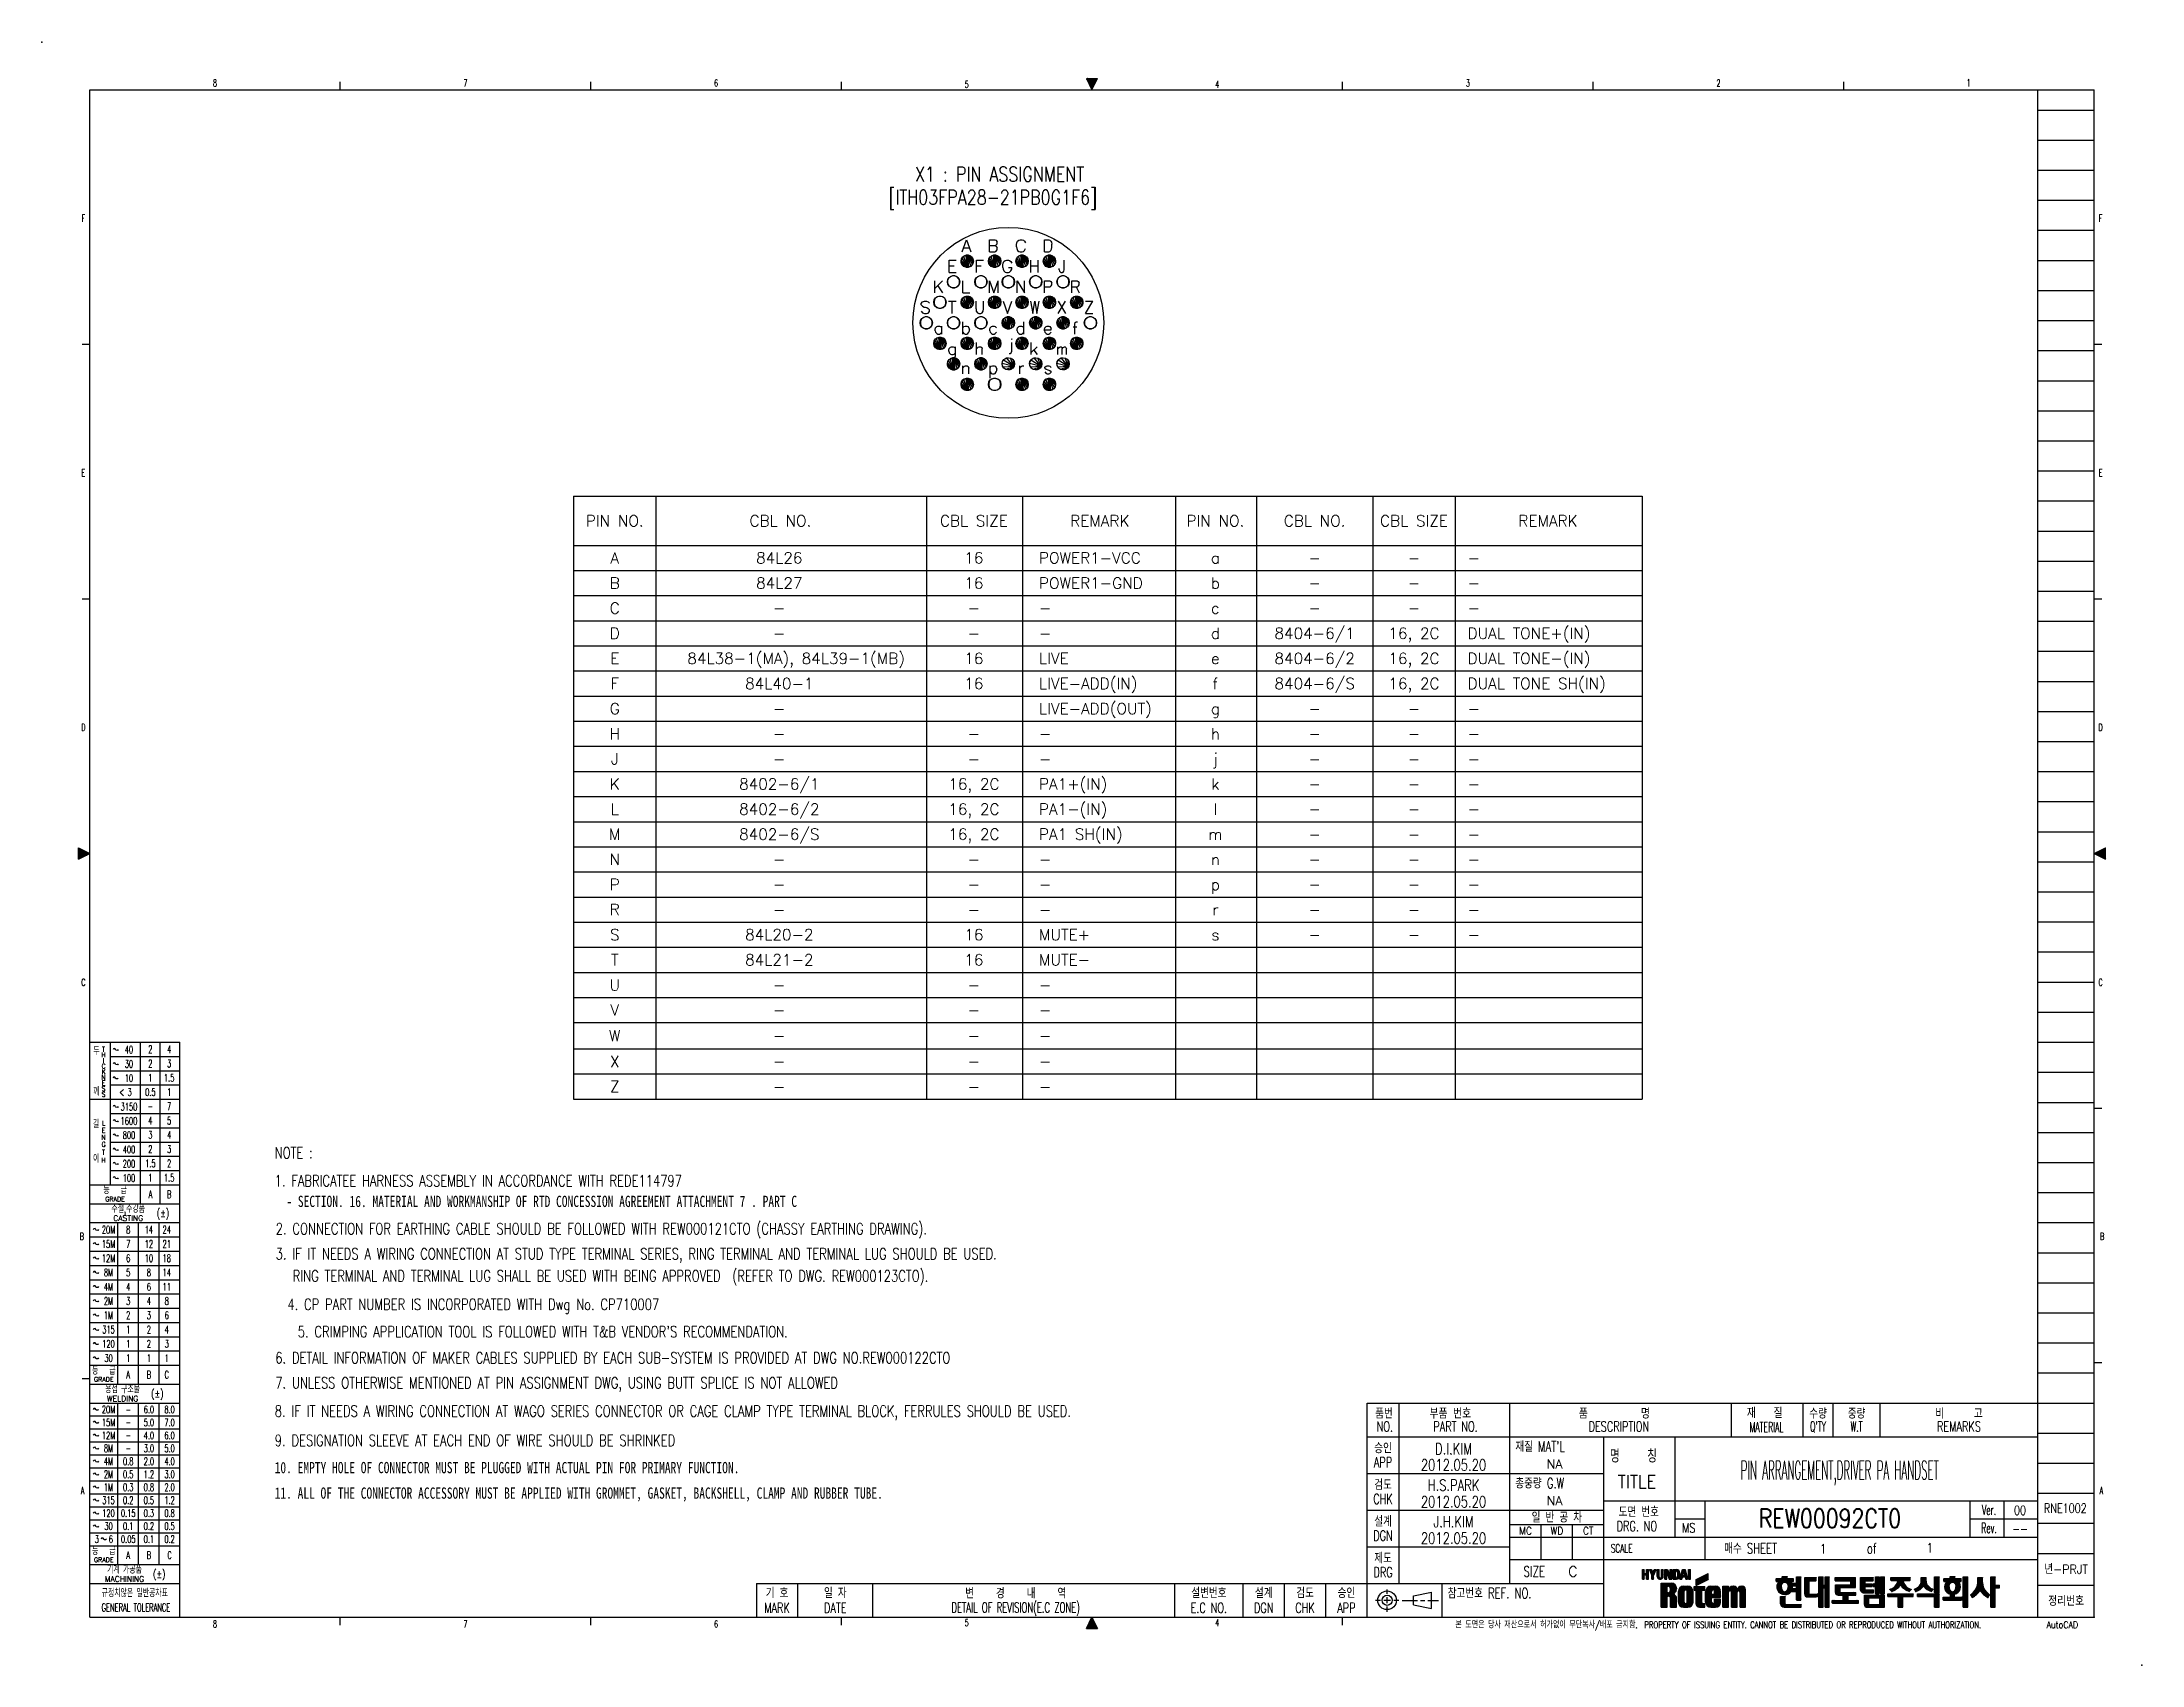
# Model space of a CAD drawing. Extents: x 260 to 819, y -886 to -454.
import ezdxf
from ezdxf.enums import TextEntityAlignment as Align

# ---------------------------------------------------------------- set-up
doc = ezdxf.new("R2010")
doc.units = 0
doc.header["$LTSCALE"] = 150
doc.header["$MEASUREMENT"] = 0
doc.linetypes.add('DASHED', pattern=[0.75, 0.5, -0.25])
doc.linetypes.add('PHANTOM', pattern=[3, 2.5, -0.1, 0.1, -0.1, 0.1, -0.1])
doc.layers.get('0').update_dxf_attribs({"color": 6, "linetype": 'CONTINUOUS'})
for name, color, linetype in [('1', 6, 'PHANTOM'), ('5', 4, 'CONTINUOUS'), ('현배선도', 7, 'CONTINUOUS')]:
    doc.layers.add(name, color=color, linetype=linetype)
doc.styles.add('ROMANS', font='txt', dxfattribs={"height": 0.2})
doc.styles.get("Standard").update_dxf_attribs({"font": 'romans.shx', "width": 0.8, "bigfont": 'whgtxt.shx'})

msp = doc.modelspace()

# ---------------------------------------------------------------- texts
at = {"color": 0}
for s, p in [('PIN NO.', (412.77, -581.19)), ('CBL NO.', (456.85, -581.19)), ('CBL SIZE', (508.34, -581.19)), ('REMARK', (541.85, -581.19)), ('PIN NO.', (572.59, -581.19)), ('CBL NO.', (599.01, -581.19)), ('CBL SIZE', (625.44, -581.19)), ('REMARK', (661.11, -581.19)), ('A', (412.77, -591.06)), ('84L26', (456.55, -591.06)), ('16', (508.34, -591.06)), ('a', (572.59, -591.06)), ('-', (599.01, -591.06)), ('-', (625.44, -591.06)), ('B', (412.77, -597.75)), ('84L27', (456.55, -597.75)), ('16', (508.34, -597.75)), ('b', (572.59, -597.75)), ('C', (412.77, -604.43)), ('-', (599.01, -597.75)), ('-', (625.44, -597.75)), ('-', (456.55, -604.43)), ('-', (508.34, -604.43)), ('c', (572.59, -604.43)), ('8404-6/1', (599.01, -611.11)), ('-', (599.01, -604.43)), ('-', (625.44, -604.43)), ('D', (412.77, -611.11)), ('-', (456.55, -611.11)), ('-', (508.34, -611.11)), ('d', (572.59, -611.11)), ('16, 2C', (625.44, -611.11)), ('E', (412.77, -617.79)), ('84L38-1(MA), 84L39-1(MB)', (461.04, -617.79)), ('16', (508.34, -617.79)), ('e', (572.59, -617.79)), ('8404-6/2', (599.01, -617.79)), ('16, 2C', (625.44, -617.79)), ('F', (412.77, -624.48)), ('84L40-1', (456.55, -624.48)), ('16', (508.34, -624.48)), ('f', (572.59, -624.48)), ('8404-6/S', (599.01, -624.48)), ('16, 2C', (625.44, -624.48)), ('G', (412.77, -631.16)), ('-', (456.55, -631.16)), ('g', (572.59, -631.16)), ('-', (599.01, -631.16)), ('-', (625.44, -631.16)), ('H', (412.77, -637.84)), ('h', (572.59, -637.84)), ('-', (456.55, -637.84)), ('-', (508.34, -637.84)), ('-', (599.01, -637.84)), ('-', (625.44, -637.84)), ('J', (412.77, -644.52)), ('-', (456.55, -644.52)), ('-', (508.34, -644.52)), ('j', (572.59, -644.52)), ('-', (599.01, -644.52)), ('-', (625.44, -644.52)), ('K', (412.77, -651.21)), ('8402-6/1', (456.55, -651.21)), ('16, 2C', (508.34, -651.21)), ('k', (572.59, -651.21)), ('-', (599.01, -651.21)), ('-', (625.44, -651.21)), ('L', (412.77, -657.89)), ('8402-6/2', (456.55, -657.89)), ('16, 2C', (508.34, -657.89)), ('l', (572.59, -657.89)), ('-', (599.01, -657.89)), ('-', (625.44, -657.89)), ('M', (412.77, -664.57)), ('8402-6/S', (456.55, -664.57)), ('16, 2C', (508.34, -664.57)), ('m', (572.59, -664.57)), ('-', (599.01, -664.57)), ('-', (625.44, -664.57)), ('N', (412.77, -671.25)), ('-', (456.55, -671.25)), ('-', (508.34, -671.25)), ('n', (572.59, -671.25)), ('-', (599.01, -671.25)), ('-', (625.44, -671.25)), ('P', (412.77, -677.94)), ('-', (456.55, -677.94)), ('-', (508.34, -677.94)), ('p', (572.59, -677.94)), ('-', (599.01, -677.94)), ('-', (625.44, -677.94)), ('R', (412.77, -684.62)), ('-', (456.55, -684.62)), ('-', (508.34, -684.62)), ('r', (572.59, -684.62)), ('-', (599.01, -684.62)), ('-', (625.44, -684.62)), ('S', (412.77, -691.3)), ('84L20-2', (456.55, -691.3)), ('16', (508.34, -691.3)), ('s', (572.59, -691.3)), ('-', (599.01, -691.3)), ('-', (625.44, -691.3)), ('T', (412.77, -697.98)), ('84L21-2', (456.55, -697.98)), ('16', (508.34, -697.98)), ('U', (412.77, -704.67)), ('-', (456.55, -704.67)), ('-', (508.34, -704.67)), ('V', (412.77, -711.35)), ('-', (456.55, -711.35)), ('-', (508.34, -711.35)), ('W', (412.77, -718.18)), ('-', (456.55, -718.18)), ('-', (508.34, -718.18)), ('X', (412.77, -725.02)), ('-', (456.55, -725.02)), ('-', (508.34, -725.02)), ('Z', (412.77, -731.7)), ('-', (456.55, -731.7)), ('-', (508.34, -731.7))]:
    msp.add_text(s, height=2.97, dxfattribs=at).set_placement(p, align=Align.MIDDLE_CENTER)
for s, p in [('POWER1-VCC', (525.65, -591.06)), ('-', (639.7, -591.06)), ('POWER1-GND', (525.65, -597.75)), ('-', (639.7, -597.75)), ('-', (525.65, -604.43)), ('-', (639.7, -604.43)), ('DUAL TONE+(IN)', (639.7, -611.11)), ('-', (525.65, -611.11)), ('LIVE', (525.65, -617.79)), ('DUAL TONE-(IN)', (639.7, -617.79)), ('LIVE-ADD(IN)', (525.65, -624.48)), ('DUAL TONE SH(IN)', (639.7, -624.48)), ('LIVE-ADD(OUT)', (525.65, -631.16)), ('-', (639.7, -631.16)), ('-', (525.65, -637.84)), ('-', (639.7, -637.84)), ('-', (525.65, -644.52)), ('-', (639.7, -644.52)), ('PA1+(IN)', (525.65, -651.21)), ('-', (639.7, -651.21)), ('PA1-(IN)', (525.65, -657.89)), ('-', (639.7, -657.89)), ('PA1 SH(IN)', (525.65, -664.57)), ('-', (639.7, -664.57)), ('-', (525.65, -671.25)), ('-', (639.7, -671.25)), ('-', (525.65, -677.94)), ('-', (639.7, -677.94)), ('-', (525.65, -684.62)), ('-', (639.7, -684.62)), ('MUTE+', (525.65, -691.3)), ('-', (639.7, -691.3)), ('MUTE-', (525.65, -697.98)), ('-', (525.65, -704.67)), ('-', (525.65, -711.35)), ('-', (525.65, -718.18)), ('-', (525.65, -725.02)), ('-', (525.65, -731.7))]:
    msp.add_text(s, height=2.97, dxfattribs=at).set_placement(p, align=Align.MIDDLE_LEFT)
at = {"color": 7, "width": 0.75}
for s, p in [('NOTE : ', (322.27, -749.32)), ('1. FABRICATEE HARNESS ASSEMBLY IN ACCORDANCE WITH REDE114797', (322.27, -756.76)), ('2. CONNECTION FOR EARTHING CABLE SHOULD BE FOLLOWED WITH REW000121CTO (CHASSY EARTHING DRAWING).', (322.57, -769.52)), ('3. IF IT NEEDS A WIRING CONNECTION AT STUD TYPE TERMINAL SERIES, RING TERMINAL AND TERMINAL LUG SHOULD BE USED.', (322.53, -776.2)), ('RING TERMINAL AND TERMINAL LUG SHALL BE USED WITH BEING APPROVED  (REFER TO DWG. REW000123CTO).', (327.07, -782.09)), ('6. DETAIL INFORMATION OF MAKER CABLES SUPPLIED BY EACH SUB-SYSTEM IS PROVIDED AT DWG NO.REW000122CTO', (322.43, -803.87)), ('7. UNLESS OTHERWISE MENTIONED AT PIN ASSIGNMENT DWG, USING BUTT SPLICE IS NOT ALLOWED ', (322.43, -810.52)), ('8. IF IT NEEDS A WIRING CONNECTION AT WAGO SERIES CONNECTOR OR CAGE CLAMP TYPE TERMINAL BLOCK, FERRULES SHOULD BE USED.', (322.31, -818.04)), ('9. DESIGNATION SLEEVE AT EACH END OF WIRE SHOULD BE SHRINKED', (322.31, -825.84))]:
    msp.add_text(s, height=3, dxfattribs=at).set_placement(p, align=Align.MIDDLE_LEFT)
at = {"color": 255, "linetype": 'Continuous', "width": 0.75}
for s, p in [('4. CP PART NUMBER IS INCORPORATED WITH Dwg No. CP710007', (375.13, -789.64)), ("5. CRIMPING APPLICATION TOOL IS FOLLOWED WITH T&B VENDOR'S RECOMMENDATION.", (393.62, -796.91))]:
    msp.add_text(s, height=3, dxfattribs=at).set_placement(p, align=Align.MIDDLE_CENTER)
at = {"color": 210, "linetype": 'Continuous', "width": 0.75}
for s, height, p in [('D.I.KIM', 3, (635.96, -828.07)), ('2012.05.20', 3, (635.96, -832.37)), ('H.S.PARK', 3, (635.96, -837.77)), ('2012.05.20', 3, (635.96, -842.17)), ('00', 2.5, (786.71, -844.47)), ('RNE1002', 2.5, (798.76, -843.89)), ('J.H.KIM', 3, (635.96, -847.47)), ('MS', 2.5, (698.55, -849.09)), ('2012.05.20', 3, (635.96, -851.87)), ('--', 2.5, (786.71, -849.37))]:
    msp.add_text(s, height=height, dxfattribs=at).set_placement(p, align=Align.MIDDLE_CENTER)
at = {"color": 6}
for p in [(662.84, -832.11), (662.84, -841.86)]:
    msp.add_text('NA', height=2.449, dxfattribs=at).set_placement(p, align=Align.MIDDLE_CENTER)
at = {"color": 90, "linetype": 'Continuous', "width": 0.4}
msp.add_text('PIN ARRANGEMENT,DRIVER PA HANDSET', height=5, dxfattribs=at).set_placement((738.73, -833.75), align=Align.MIDDLE_CENTER)
at = {"layer": '5', "color": 3, "width": 0.8}
msp.add_text('REW00092CT0', height=5, dxfattribs=at).set_placement((717.18, -846.56), align=Align.MIDDLE_LEFT)
at = {"layer": '5', "color": 4, "width": 0.8}
for p in [(733.45, -854.71), (761.82, -854.41)]:
    msp.add_text('1', height=2.5, dxfattribs=at).set_placement(p, align=Align.MIDDLE_LEFT)
at = {"layer": '현배선도', "color": 4, "width": 0.8}
for s, p in [('X1 : PIN ASSIGNMENT', (492.64, -490.88)), ('[ITH03FPA28-21PB0G1F6]', (485.57, -497.04))]:
    msp.add_text(s, height=3.8749, dxfattribs=at).set_placement(p)
at = {"layer": '현배선도', "color": 0, "linetype": 'DASHED', "ltscale": 0.05, "style": 'ROMANS', "width": 0.75}
for s, p in [('   - SECTION. 16. MATERIAL AND WORKMANSHIP OF RTD CONCESSION AGREEMENT ATTACHMENT 7 . PART C ', (320.81, -762.25)), ('10. EMPTY HOLE OF CONNECTOR MUST BE PLUGGED WITH ACTUAL PIN FOR PRIMARY FUNCTION.', (322.27, -833.08)), ('11. ALL OF THE CONNECTOR ACCESSORY MUST BE APPLIED WITH GROMMET, GASKET, BACKSHELL, CLAMP AND RUBBER TUBE.', (322.27, -839.86))]:
    msp.add_text(s, height=2.9925, dxfattribs=at).set_placement(p, align=Align.MIDDLE_LEFT)

# ---------------------------------------------------------------- blocks, each defined once
blk = doc.blocks.new('*H0')
at = {"color": 2, "linetype": 'Continuous'}
for p, q in [((0.33, 203.03), (0.11, 203.25)), ((0.9, 202.75), (0.3, 203.35)), ((1.47, 202.46), (0.49, 203.44)), ((2.04, 202.18), (0.67, 203.54)), ((2.61, 201.89), (0.86, 203.63)), ((3.02, 201.76), (1.05, 203.73)), ((3.02, 202.04), (1.24, 203.82)), ((3.02, 202.32), (1.43, 203.92)), ((3.02, 202.61), (1.61, 204.01)), ((3.02, 202.89), (1.8, 204.11)), ((3.02, 203.17), (1.99, 204.2)), ((3.02, 203.46), (2.18, 204.3)), ((3.02, 203.74), (2.37, 204.39)), ((3.02, 204.02), (2.55, 204.49)), ((3.02, 204.3), (2.74, 204.58)), ((3.02, 204.59), (2.93, 204.68))]:
    blk.add_line(p, q, dxfattribs=at)
blk = doc.blocks.new('*H1')
at = {"color": 2, "linetype": 'Continuous'}
for p, q in [((0.24, 203.32), (0.08, 203.16)), ((0.81, 203.61), (0.27, 203.07)), ((1.38, 203.89), (0.46, 202.97)), ((1.95, 204.18), (0.64, 202.88)), ((2.52, 204.47), (0.83, 202.78)), ((3.02, 204.69), (1.02, 202.69)), ((3.02, 204.4), (1.21, 202.59)), ((3.02, 204.12), (1.4, 202.5)), ((3.02, 203.84), (1.58, 202.4)), ((3.02, 203.56), (1.77, 202.31)), ((3.02, 203.27), (1.96, 202.21)), ((3.02, 202.99), (2.15, 202.12)), ((3.02, 202.71), (2.34, 202.02)), ((3.02, 202.42), (2.53, 201.93)), ((3.02, 202.14), (2.71, 201.84)), ((3.02, 201.86), (2.9, 201.74))]:
    blk.add_line(p, q, dxfattribs=at)
blk = doc.blocks.new('*H2')
at = {"color": 2, "linetype": 'Continuous'}
for p, q in [((-266.22, 407.36), (-268.12, 409.25)), ((-266.13, 407.55), (-268, 409.42)), ((-266.32, 407.17), (-267.84, 408.69)), ((-266.04, 407.74), (-267.72, 409.42)), ((-266.41, 406.98), (-267.56, 408.13)), ((-265.94, 407.93), (-267.44, 409.42)), ((-265.85, 408.12), (-267.15, 409.42)), ((-265.75, 408.31), (-266.87, 409.42)), ((-265.66, 408.5), (-266.59, 409.42)), ((-265.57, 408.69), (-266.31, 409.42)), ((-265.47, 408.87), (-266.02, 409.42)), ((-265.38, 409.06), (-265.74, 409.42)), ((-265.29, 409.25), (-265.46, 409.42)), ((-266.5, 406.79), (-267.28, 407.57)), ((-266.6, 406.61), (-267, 407.01)), ((-266.69, 406.42), (-266.72, 406.45))]:
    blk.add_line(p, q, dxfattribs=at)
blk = doc.blocks.new('*H3')
at = {"color": 2, "linetype": 'Continuous'}
for p, q in [((-267.98, 409.42), (-268.13, 409.28)), ((-267.7, 409.42), (-268.03, 409.09)), ((-267.42, 409.42), (-267.94, 408.9)), ((-267.13, 409.42), (-267.85, 408.71)), ((-266.85, 409.42), (-267.75, 408.52)), ((-266.57, 409.42), (-267.66, 408.33)), ((-266.29, 409.42), (-267.57, 408.15)), ((-266, 409.42), (-267.47, 407.96)), ((-265.72, 409.42), (-267.38, 407.77)), ((-265.44, 409.42), (-267.28, 407.58)), ((-265.25, 409.33), (-267.19, 407.39)), ((-265.52, 408.77), (-267.1, 407.2)), ((-265.8, 408.21), (-267, 407.01)), ((-266.08, 407.65), (-266.91, 406.82)), ((-266.36, 407.09), (-266.82, 406.63)), ((-266.64, 406.53), (-266.72, 406.44))]:
    blk.add_line(p, q, dxfattribs=at)
blk = doc.blocks.new('*H4')
at = {"color": 2, "linetype": 'Continuous'}
for p, q in [((-267.94, -3.02), (-268.11, -2.85)), ((-267.66, -3.02), (-268.02, -2.66)), ((-267.37, -3.02), (-267.93, -2.47)), ((-267.09, -3.02), (-267.83, -2.28)), ((-266.81, -3.02), (-267.74, -2.09)), ((-266.52, -3.02), (-267.64, -1.9)), ((-266.24, -3.02), (-267.55, -1.72)), ((-265.96, -3.02), (-267.46, -1.53)), ((-265.68, -3.02), (-267.36, -1.34)), ((-265.39, -3.02), (-267.27, -1.15)), ((-265.29, -2.85), (-267.18, -0.96)), ((-265.57, -2.28), (-267.08, -0.77)), ((-265.85, -1.72), (-266.99, -0.58)), ((-266.12, -1.16), (-266.89, -0.39)), ((-266.4, -0.6), (-266.8, -0.2)), ((-266.68, -0.04), (-266.71, -0.01))]:
    blk.add_line(p, q, dxfattribs=at)
blk = doc.blocks.new('*H5')
at = {"color": 2, "linetype": 'Continuous'}
for p, q in [((-266.24, -0.93), (-268.07, -2.77)), ((-266.14, -1.12), (-268.05, -3.02)), ((-266.33, -0.74), (-267.79, -2.2)), ((-266.05, -1.31), (-267.77, -3.02)), ((-266.43, -0.55), (-267.51, -1.64)), ((-265.96, -1.5), (-267.48, -3.02)), ((-266.52, -0.36), (-267.24, -1.08)), ((-265.86, -1.69), (-267.2, -3.02)), ((-266.61, -0.18), (-266.96, -0.52)), ((-265.77, -1.88), (-266.92, -3.02)), ((-265.68, -2.07), (-266.63, -3.02)), ((-265.58, -2.26), (-266.35, -3.02)), ((-265.49, -2.44), (-266.07, -3.02)), ((-265.39, -2.63), (-265.79, -3.02)), ((-265.3, -2.82), (-265.5, -3.02)), ((-265.21, -3.01), (-265.22, -3.02))]:
    blk.add_line(p, q, dxfattribs=at)
blk = doc.blocks.new('*H6')
at = {"color": 2, "linetype": 'Continuous'}
for p, q in [((-534.45, 202.67), (-536.42, 204.65)), ((-534.64, 202.58), (-536.42, 204.36)), ((-534.82, 202.48), (-536.42, 204.08)), ((-535.01, 202.39), (-536.42, 203.8)), ((-535.2, 202.29), (-536.42, 203.51)), ((-535.39, 202.2), (-536.42, 203.23)), ((-535.58, 202.11), (-536.42, 202.95)), ((-535.77, 202.01), (-536.42, 202.67)), ((-535.95, 201.92), (-536.42, 202.38)), ((-536.14, 201.82), (-536.42, 202.1)), ((-536.33, 201.73), (-536.42, 201.82)), ((-534.26, 202.77), (-536, 204.51)), ((-534.07, 202.86), (-535.43, 204.22)), ((-533.88, 202.96), (-534.86, 203.94)), ((-533.69, 203.05), (-534.29, 203.65)), ((-533.51, 203.15), (-533.72, 203.36))]:
    blk.add_line(p, q, dxfattribs=at)
blk = doc.blocks.new('*H7')
at = {"color": 2, "linetype": 'Continuous'}
for p, q in [((-536.36, 204.69), (-536.42, 204.63)), ((-536.17, 204.6), (-536.42, 204.35)), ((-535.98, 204.5), (-536.42, 204.06)), ((-535.79, 204.41), (-536.42, 203.78)), ((-535.61, 204.31), (-536.42, 203.5)), ((-535.42, 204.22), (-536.42, 203.21)), ((-535.23, 204.12), (-536.42, 202.93)), ((-535.04, 204.03), (-536.42, 202.65)), ((-534.85, 203.93), (-536.42, 202.37)), ((-534.67, 203.84), (-536.42, 202.08)), ((-534.48, 203.74), (-536.42, 201.8)), ((-534.29, 203.65), (-536.09, 201.85)), ((-534.1, 203.55), (-535.52, 202.13)), ((-533.91, 203.46), (-534.95, 202.42)), ((-533.72, 203.36), (-534.38, 202.71)), ((-533.54, 203.27), (-533.81, 202.99))]:
    blk.add_line(p, q, dxfattribs=at)
blk = doc.blocks.new('*H9')
at = {"color": 2, "linetype": 'Continuous'}
for p, q in [((-113.62, 7.27), (-115.23, 8.88)), ((-113.62, 6.99), (-115.23, 8.6)), ((-113.62, 6.7), (-115.23, 8.31)), ((-111.21, 4.01), (-115.23, 8.03)), ((-112.94, 5.46), (-115.23, 7.75)), ((-113.39, 5.63), (-115.23, 7.47)), ((-113.62, 5.57), (-115.23, 7.18)), ((-113.62, 5.29), (-115.23, 6.9)), ((-113.62, 5.01), (-115.23, 6.62)), ((-113.62, 4.72), (-115.23, 6.33)), ((-113.62, 4.44), (-115.23, 6.05)), ((-113.62, 4.16), (-115.23, 5.77)), ((-113.62, 7.55), (-115.17, 9.1)), ((-113.62, 7.84), (-114.89, 9.1)), ((-113.62, 8.12), (-114.6, 9.1)), ((-113.45, 8.23), (-114.32, 9.1)), ((-111.53, 6.6), (-114.04, 9.1)), ((-111.4, 6.75), (-113.76, 9.1)), ((-111.3, 6.93), (-113.47, 9.1)), ((-111.21, 4.29), (-113.46, 6.54)), ((-111.21, 4.57), (-113.22, 6.59)), ((-111.21, 7.13), (-113.19, 9.1)), ((-111.21, 4.86), (-113.05, 6.7)), ((-111.17, 7.37), (-112.91, 9.1)), ((-112.25, 6.18), (-112.91, 6.85)), ((-112.03, 6.25), (-112.81, 7.03)), ((-111.67, 6.46), (-112.77, 7.56)), ((-111.84, 6.34), (-112.76, 7.26)), ((-111.15, 7.63), (-112.62, 9.1)), ((-111.18, 7.95), (-112.31, 9.08)), ((-111.21, 5.14), (-112.21, 6.14)), ((-111.33, 8.37), (-111.88, 8.92)), ((-111.28, 5.49), (-111.8, 6.02)), ((-113.62, 3.88), (-115.23, 5.49)), ((-113.62, 3.59), (-115.23, 5.2)), ((-113.62, 3.31), (-115.23, 4.92)), ((-113.62, 3.03), (-115.23, 4.64)), ((-113.62, 2.74), (-115.23, 4.35)), ((-113.82, 2.67), (-115.23, 4.07)), ((-114.11, 2.67), (-115.23, 3.79)), ((-114.39, 2.67), (-115.23, 3.51)), ((-114.67, 2.67), (-115.23, 3.22)), ((-114.96, 2.67), (-115.23, 2.94)), ((-111.21, 3.73), (-112.93, 5.45)), ((-111.21, 3.44), (-112.76, 5)), ((-111.21, 3.16), (-112.76, 4.71)), ((-111.21, 2.88), (-112.76, 4.43)), ((-111.28, 2.67), (-112.76, 4.15)), ((-111.56, 2.67), (-112.76, 3.87)), ((-111.84, 2.67), (-112.76, 3.58)), ((-112.13, 2.67), (-112.76, 3.3)), ((-112.41, 2.67), (-112.76, 3.02)), ((-112.69, 2.67), (-112.76, 2.73))]:
    blk.add_line(p, q, dxfattribs=at)
blk = doc.blocks.new('*H10')
at = {"color": 2, "linetype": 'Continuous'}
for p, q in [((-115.06, 9.1), (-115.23, 8.94)), ((-114.78, 9.1), (-115.23, 8.66)), ((-114.5, 9.1), (-115.23, 8.37)), ((-114.21, 9.1), (-115.23, 8.09)), ((-113.93, 9.1), (-115.23, 7.81)), ((-113.65, 9.1), (-115.23, 7.53)), ((-113.37, 9.1), (-115.23, 7.24)), ((-113.08, 9.1), (-115.23, 6.96)), ((-112.8, 9.1), (-115.23, 6.68)), ((-111.31, 8.33), (-115.23, 4.41)), ((-111.22, 8.14), (-115.23, 4.13)), ((-113.62, 8), (-115.23, 6.39)), ((-113.62, 7.72), (-115.23, 6.11)), ((-113.62, 7.44), (-115.23, 5.83)), ((-113.62, 7.15), (-115.23, 5.55)), ((-113.62, 6.87), (-115.23, 5.26)), ((-113.62, 6.59), (-115.23, 4.98)), ((-113.37, 6.56), (-115.23, 4.7)), ((-111.18, 7.9), (-113.45, 5.63)), ((-112.52, 9.1), (-113.4, 8.22)), ((-111.15, 7.65), (-113.2, 5.6)), ((-112.27, 9.07), (-113.18, 8.16)), ((-112.04, 9.01), (-113.01, 8.05)), ((-111.18, 7.33), (-113.01, 5.5)), ((-111.86, 8.91), (-112.89, 7.89)), ((-112.1, 6.12), (-112.87, 5.36)), ((-111.68, 8.81), (-112.8, 7.69)), ((-111.41, 8.52), (-112.79, 7.14)), ((-111.89, 6.06), (-112.79, 5.16)), ((-111.54, 8.66), (-112.76, 7.45)), ((-111.69, 5.97), (-112.76, 4.9)), ((-111.54, 5.84), (-112.76, 4.62)), ((-111.4, 5.7), (-112.76, 4.34)), ((-111.3, 6.92), (-111.96, 6.27)), ((-113.62, 5.46), (-115.23, 3.85)), ((-113.62, 5.17), (-115.23, 3.57)), ((-113.62, 4.89), (-115.23, 3.28)), ((-113.62, 4.61), (-115.23, 3)), ((-113.62, 4.33), (-115.23, 2.72)), ((-113.62, 4.04), (-115, 2.67)), ((-113.62, 3.76), (-114.71, 2.67)), ((-113.62, 3.48), (-114.43, 2.67)), ((-113.62, 3.19), (-114.15, 2.67)), ((-113.62, 2.91), (-113.86, 2.67)), ((-111.29, 5.52), (-112.76, 4.05)), ((-111.21, 5.32), (-112.76, 3.77)), ((-111.21, 5.04), (-112.76, 3.49)), ((-111.21, 4.76), (-112.76, 3.2)), ((-111.21, 4.48), (-112.76, 2.92)), ((-111.21, 4.19), (-112.73, 2.67)), ((-111.21, 3.91), (-112.45, 2.67)), ((-111.21, 3.63), (-112.17, 2.67)), ((-111.21, 3.35), (-111.88, 2.67)), ((-111.21, 3.06), (-111.6, 2.67)), ((-111.21, 2.78), (-111.32, 2.67))]:
    blk.add_line(p, q, dxfattribs=at)
blk = doc.blocks.new('*H11')
at = {"color": 2, "linetype": 'Continuous'}
for p, q in [((-109.11, 5.3), (-110.67, 6.87)), ((-109.11, 5.02), (-110.67, 6.58)), ((-109.11, 4.74), (-110.67, 6.3)), ((-109.11, 4.46), (-110.67, 6.02)), ((-109.11, 4.17), (-110.67, 5.73)), ((-109.11, 5.59), (-110.63, 7.11)), ((-109.11, 5.87), (-110.58, 7.34)), ((-109.11, 6.15), (-110.48, 7.53)), ((-109.11, 6.44), (-110.38, 7.71)), ((-109.11, 6.72), (-110.24, 7.85)), ((-109.09, 6.99), (-110.1, 7.99)), ((-109, 7.17), (-109.92, 8.09)), ((-108.82, 7.28), (-109.73, 8.19)), ((-108.51, 7.25), (-109.49, 8.23)), ((-106.75, 5.78), (-109.24, 8.27)), ((-106.75, 6.06), (-108.96, 8.27)), ((-106.75, 6.34), (-108.68, 8.27)), ((-106.75, 6.63), (-108.39, 8.27)), ((-106.75, 5.49), (-108.36, 7.1)), ((-106.75, 5.21), (-108.31, 6.77)), ((-106.75, 4.93), (-108.31, 6.49)), ((-106.75, 4.65), (-108.31, 6.21)), ((-106.75, 4.36), (-108.31, 5.92)), ((-106.75, 4.08), (-108.31, 5.64)), ((-106.76, 6.92), (-108.1, 8.26)), ((-106.81, 7.25), (-107.77, 8.21)), ((-109.06, 3.85), (-110.67, 5.45)), ((-108.17, 2.67), (-110.67, 5.17)), ((-108.45, 2.67), (-110.67, 4.89)), ((-108.73, 2.67), (-110.67, 4.6)), ((-109.02, 2.67), (-110.67, 4.32)), ((-109.3, 2.67), (-110.66, 4.03)), ((-109.64, 2.72), (-110.61, 3.7)), ((-107.92, 2.7), (-108.89, 3.68)), ((-107.69, 2.75), (-108.59, 3.66)), ((-107.5, 2.85), (-108.42, 3.77)), ((-107.31, 2.95), (-108.33, 3.96)), ((-106.79, 3.83), (-108.31, 5.36)), ((-106.84, 3.6), (-108.31, 5.08)), ((-106.93, 3.41), (-108.31, 4.79)), ((-107.03, 3.23), (-108.31, 4.51)), ((-107.17, 3.09), (-108.31, 4.23))]:
    blk.add_line(p, q, dxfattribs=at)
blk = doc.blocks.new('*H12')
at = {"color": 2, "linetype": 'Continuous'}
for p, q in [((-109.11, 8.27), (-110.67, 6.71)), ((-108.83, 8.27), (-110.67, 6.43)), ((-108.55, 8.27), (-110.67, 6.15)), ((-108.26, 8.27), (-110.67, 5.86)), ((-108, 8.24), (-110.67, 5.58)), ((-109.11, 6.86), (-110.67, 5.3)), ((-109.11, 6.58), (-110.67, 5.01)), ((-109.11, 6.29), (-110.67, 4.73)), ((-109.11, 6.01), (-110.67, 4.45)), ((-109.11, 5.73), (-110.67, 4.17)), ((-109.42, 8.24), (-110.65, 7.02)), ((-109.79, 8.16), (-110.56, 7.39)), ((-107.76, 8.21), (-108.67, 7.3)), ((-107.56, 8.12), (-108.47, 7.22)), ((-107.37, 8.03), (-108.35, 7.05)), ((-107.22, 7.9), (-108.31, 6.8)), ((-107.08, 7.75), (-108.31, 6.52)), ((-106.96, 7.59), (-108.31, 6.24)), ((-106.87, 7.4), (-108.31, 5.96)), ((-106.8, 7.18), (-108.31, 5.67)), ((-106.76, 6.94), (-108.31, 5.39)), ((-106.75, 6.67), (-108.31, 5.11)), ((-106.75, 6.38), (-108.31, 4.82)), ((-106.75, 6.1), (-108.31, 4.54)), ((-106.75, 5.82), (-108.31, 4.26)), ((-109.11, 5.44), (-110.64, 3.91)), ((-109.11, 5.16), (-110.61, 3.66)), ((-109.11, 4.88), (-110.52, 3.47)), ((-109.11, 4.6), (-110.42, 3.28)), ((-109.11, 4.31), (-110.29, 3.13)), ((-109.11, 4.03), (-110.15, 2.99)), ((-109.05, 3.81), (-109.98, 2.87)), ((-108.9, 3.68), (-109.79, 2.78)), ((-108.64, 3.64), (-109.57, 2.71)), ((-106.75, 5.25), (-109.33, 2.68)), ((-106.75, 4.97), (-109.06, 2.67)), ((-106.75, 4.69), (-108.77, 2.67)), ((-106.75, 4.41), (-108.49, 2.67)), ((-106.75, 5.54), (-108.33, 3.96)), ((-106.75, 4.12), (-108.21, 2.67)), ((-106.79, 3.8), (-107.88, 2.71)), ((-106.97, 3.34), (-107.43, 2.88))]:
    blk.add_line(p, q, dxfattribs=at)
blk = doc.blocks.new('*H13')
at = {"color": 2, "linetype": 'Continuous'}
for p, q in [((-104.39, 5.96), (-106.48, 8.05)), ((-104.39, 5.68), (-106.48, 7.77)), ((-106.17, 7.17), (-106.48, 7.49)), ((-106.45, 7.17), (-106.48, 7.21)), ((-104.39, 6.25), (-106.34, 8.19)), ((-104.39, 6.53), (-106.06, 8.19)), ((-104.39, 5.4), (-105.95, 6.95)), ((-104.39, 5.11), (-105.95, 6.67)), ((-104.39, 4.83), (-105.95, 6.39)), ((-104.39, 4.55), (-105.95, 6.1)), ((-104.39, 4.27), (-105.95, 5.82)), ((-104.39, 6.81), (-105.77, 8.19)), ((-104.39, 7.09), (-105.49, 8.19)), ((-104.19, 7.17), (-105.21, 8.19)), ((-103.91, 7.17), (-104.92, 8.19)), ((-103.64, 7.19), (-104.64, 8.19)), ((-103.64, 7.47), (-104.36, 8.19)), ((-103.64, 7.76), (-104.08, 8.19)), ((-103.64, 8.04), (-103.79, 8.19)), ((-104.39, 3.98), (-105.95, 5.54)), ((-103.64, 2.95), (-105.95, 5.26)), ((-103.64, 2.67), (-105.95, 4.97)), ((-103.92, 2.67), (-105.95, 4.69)), ((-104.21, 2.67), (-105.95, 4.41)), ((-104.49, 2.67), (-105.95, 4.12)), ((-104.77, 2.67), (-105.95, 3.84)), ((-105.06, 2.67), (-105.95, 3.56)), ((-105.4, 2.73), (-105.89, 3.21)), ((-103.64, 3.23), (-104.04, 3.63)), ((-103.64, 3.51), (-103.76, 3.63))]:
    blk.add_line(p, q, dxfattribs=at)
blk = doc.blocks.new('*H14')
at = {"color": 2, "linetype": 'Continuous'}
for p, q in [((-106.36, 8.19), (-106.48, 8.07)), ((-106.08, 8.19), (-106.48, 7.78)), ((-105.79, 8.19), (-106.48, 7.5)), ((-105.51, 8.19), (-106.48, 7.22)), ((-105.23, 8.19), (-106.25, 7.17)), ((-104.94, 8.19), (-105.96, 7.17)), ((-104.66, 8.19), (-105.95, 6.91)), ((-104.38, 8.19), (-105.95, 6.62)), ((-104.1, 8.19), (-105.95, 6.34)), ((-103.81, 8.19), (-105.95, 6.06)), ((-103.64, 8.08), (-105.95, 5.78)), ((-104.39, 7.05), (-105.95, 5.49)), ((-104.39, 6.77), (-105.95, 5.21)), ((-104.39, 6.48), (-105.95, 4.93)), ((-104.39, 6.2), (-105.95, 4.64)), ((-104.39, 5.92), (-105.95, 4.36)), ((-104.39, 5.63), (-105.95, 4.08)), ((-103.64, 7.8), (-104.27, 7.17)), ((-103.64, 7.52), (-103.98, 7.17)), ((-103.64, 7.23), (-103.7, 7.17)), ((-104.39, 5.35), (-105.95, 3.8)), ((-104.39, 5.07), (-105.95, 3.51)), ((-104.39, 4.79), (-105.9, 3.28)), ((-104.39, 4.5), (-105.81, 3.09)), ((-104.39, 4.22), (-105.69, 2.92)), ((-104.39, 3.94), (-105.52, 2.8)), ((-104.3, 3.75), (-105.33, 2.71)), ((-104.12, 3.65), (-105.1, 2.67)), ((-103.85, 3.63), (-104.81, 2.67)), ((-103.64, 3.56), (-104.53, 2.67)), ((-103.64, 3.27), (-104.25, 2.67)), ((-103.64, 2.99), (-103.97, 2.67)), ((-103.64, 2.71), (-103.68, 2.67))]:
    blk.add_line(p, q, dxfattribs=at)
blk = doc.blocks.new('*H15')
at = {"color": 2, "linetype": 'Continuous'}
for p, q in [((-101.83, 5.1), (-103.43, 6.69)), ((-101.83, 4.81), (-103.43, 6.41)), ((-101.83, 4.53), (-103.43, 6.13)), ((-101.83, 4.25), (-103.43, 5.85)), ((-101.73, 5.28), (-103.41, 6.96)), ((-101.45, 5.28), (-103.37, 7.21)), ((-101.17, 5.28), (-103.3, 7.42)), ((-101.83, 6.23), (-103.2, 7.6)), ((-101.83, 6.51), (-103.09, 7.77)), ((-101.83, 6.79), (-102.94, 7.91)), ((-101.8, 7.04), (-102.79, 8.03)), ((-101.68, 7.21), (-102.6, 8.13)), ((-101.48, 7.29), (-102.4, 8.21)), ((-99.43, 5.53), (-102.15, 8.25)), ((-99.43, 5.81), (-101.89, 8.27)), ((-100.89, 5.28), (-101.75, 6.15)), ((-99.43, 6.1), (-101.61, 8.27)), ((-100.6, 5.28), (-101.47, 6.15)), ((-99.43, 6.38), (-101.32, 8.27)), ((-100.32, 5.28), (-101.19, 6.15)), ((-99.43, 6.66), (-101.04, 8.27)), ((-99.47, 5.28), (-101.03, 6.85)), ((-99.75, 5.28), (-101.03, 6.56)), ((-100.04, 5.28), (-101.03, 6.28)), ((-99.45, 6.96), (-100.74, 8.25)), ((-99.5, 7.29), (-100.41, 8.2)), ((-101.81, 3.95), (-103.43, 5.56)), ((-100.82, 2.67), (-103.43, 5.28)), ((-101.1, 2.67), (-103.43, 5)), ((-101.38, 2.67), (-103.43, 4.71)), ((-101.66, 2.67), (-103.43, 4.43)), ((-101.94, 2.67), (-103.43, 4.15)), ((-102.26, 2.7), (-103.39, 3.83)), ((-102.7, 2.86), (-103.24, 3.39)), ((-100.57, 2.71), (-101.51, 3.65)), ((-100.34, 2.76), (-101.25, 3.67)), ((-100.16, 2.86), (-101.1, 3.8)), ((-99.7, 3.25), (-101.03, 4.58)), ((-99.84, 3.11), (-101.03, 4.3)), ((-99.98, 2.96), (-101.03, 4.02)), ((-99.6, 3.44), (-100.98, 4.81)), ((-99.51, 3.62), (-100.7, 4.81)), ((-99.47, 3.86), (-100.41, 4.81)), ((-99.43, 4.12), (-100.13, 4.81)), ((-99.43, 4.4), (-99.85, 4.81)), ((-99.43, 4.68), (-99.56, 4.81))]:
    blk.add_line(p, q, dxfattribs=at)
blk = doc.blocks.new('*H16')
at = {"color": 2, "linetype": 'Continuous'}
for p, q in [((-101.76, 8.27), (-103.43, 6.6)), ((-101.48, 8.27), (-103.43, 6.32)), ((-101.19, 8.27), (-103.43, 6.03)), ((-100.91, 8.27), (-103.43, 5.75)), ((-100.65, 8.24), (-103.43, 5.47)), ((-101.83, 6.78), (-103.43, 5.19)), ((-101.83, 6.5), (-103.43, 4.9)), ((-101.83, 6.22), (-103.43, 4.62)), ((-101.61, 6.15), (-103.43, 4.34)), ((-102.04, 8.27), (-103.42, 6.88)), ((-101.33, 6.15), (-103.42, 4.06)), ((-101.04, 6.15), (-103.39, 3.81)), ((-102.38, 8.21), (-103.37, 7.22)), ((-99.54, 7.38), (-101.63, 5.28)), ((-99.48, 7.15), (-101.35, 5.28)), ((-100.41, 8.2), (-101.33, 7.28)), ((-100.22, 8.11), (-101.15, 7.18)), ((-99.44, 6.91), (-101.06, 5.28)), ((-100.03, 8.01), (-101.05, 6.99)), ((-99.89, 7.88), (-101.03, 6.73)), ((-99.74, 7.74), (-101.03, 6.45)), ((-99.63, 7.56), (-101.03, 6.16)), ((-99.43, 6.63), (-100.78, 5.28)), ((-99.43, 6.35), (-100.5, 5.28)), ((-99.43, 6.07), (-100.22, 5.28)), ((-99.43, 5.78), (-99.93, 5.28)), ((-101.83, 5.09), (-103.33, 3.58)), ((-101.83, 4.8), (-103.24, 3.39)), ((-101.83, 4.52), (-103.13, 3.22)), ((-101.83, 4.24), (-102.99, 3.07)), ((-101.82, 3.97), (-102.85, 2.93)), ((-101.73, 3.77), (-102.66, 2.84)), ((-101.56, 3.66), (-102.48, 2.74)), ((-101.26, 3.67), (-102.24, 2.7)), ((-99.84, 4.81), (-101.99, 2.67)), ((-99.56, 4.81), (-101.7, 2.67)), ((-99.43, 4.65), (-101.42, 2.67)), ((-99.43, 4.37), (-101.14, 2.67)), ((-100.12, 4.81), (-101.07, 3.86)), ((-100.97, 4.81), (-101.03, 4.75)), ((-100.69, 4.81), (-101.03, 4.47)), ((-100.4, 4.81), (-101.03, 4.18)), ((-99.43, 4.09), (-100.85, 2.67)), ((-99.48, 3.75), (-100.52, 2.72)), ((-99.69, 3.27), (-100.03, 2.92)), ((-99.43, 5.5), (-99.65, 5.28))]:
    blk.add_line(p, q, dxfattribs=at)
blk = doc.blocks.new('*H17')
at = {"color": 2, "linetype": 'Continuous'}
for p, q in [((-97.31, 6.52), (-98.81, 8.02)), ((-97.31, 6.23), (-98.81, 7.74)), ((-97.31, 5.95), (-98.81, 7.45)), ((-97.31, 5.67), (-98.81, 7.17)), ((-97.31, 5.39), (-98.81, 6.89)), ((-97.31, 5.1), (-98.81, 6.61)), ((-97.31, 4.82), (-98.81, 6.32)), ((-97.31, 4.54), (-98.81, 6.04)), ((-97.31, 4.25), (-98.81, 5.76)), ((-97.28, 6.77), (-98.78, 8.27)), ((-97.17, 6.94), (-98.49, 8.27)), ((-97.31, 7.37), (-98.21, 8.27)), ((-97.31, 7.65), (-97.93, 8.27)), ((-97.31, 7.93), (-97.64, 8.27)), ((-97.31, 8.21), (-97.36, 8.27)), ((-96.99, 7.04), (-97.27, 7.33)), ((-95.04, 5.37), (-97.21, 7.54)), ((-95.04, 5.66), (-97.11, 7.73)), ((-95.04, 5.94), (-96.98, 7.89)), ((-95.04, 6.22), (-96.84, 8.03)), ((-95.04, 6.51), (-96.66, 8.13)), ((-95.04, 5.09), (-96.54, 6.59)), ((-95.04, 4.81), (-96.54, 6.31)), ((-95.04, 4.53), (-96.54, 6.03)), ((-95.04, 4.24), (-96.54, 5.75)), ((-95.01, 6.76), (-96.46, 8.21)), ((-94.9, 6.93), (-96.22, 8.25)), ((-95.04, 7.35), (-95.95, 8.27)), ((-95.09, 7.69), (-95.61, 8.21)), ((-94.72, 7.04), (-95, 7.32)), ((-92.8, 5.41), (-94.93, 7.54)), ((-92.8, 5.69), (-94.84, 7.72)), ((-92.8, 5.97), (-94.71, 7.88)), ((-92.8, 6.25), (-94.57, 8.02)), ((-92.8, 6.54), (-94.39, 8.12)), ((-92.8, 5.12), (-94.26, 6.58)), ((-92.8, 4.84), (-94.26, 6.3)), ((-92.8, 4.56), (-94.26, 6.02)), ((-92.8, 4.27), (-94.26, 5.73)), ((-92.8, 6.82), (-94.2, 8.21)), ((-92.8, 7.1), (-93.95, 8.25)), ((-92.8, 7.39), (-93.69, 8.27)), ((-92.87, 7.73), (-93.34, 8.2)), ((-97.31, 3.97), (-98.81, 5.47)), ((-97.31, 3.69), (-98.81, 5.19)), ((-97.31, 3.41), (-98.81, 4.91)), ((-97.31, 3.12), (-98.81, 4.63)), ((-97.31, 2.84), (-98.81, 4.34)), ((-97.42, 2.67), (-98.81, 4.06)), ((-97.7, 2.67), (-98.81, 3.78)), ((-97.98, 2.67), (-98.81, 3.49)), ((-98.27, 2.67), (-98.81, 3.21)), ((-98.55, 2.67), (-98.81, 2.93)), ((-95.04, 3.96), (-96.54, 5.46)), ((-95.04, 3.68), (-96.54, 5.18)), ((-95.04, 3.39), (-96.54, 4.9)), ((-95.04, 3.11), (-96.54, 4.61)), ((-95.04, 2.83), (-96.54, 4.33)), ((-95.16, 2.67), (-96.54, 4.05)), ((-95.44, 2.67), (-96.54, 3.77)), ((-95.72, 2.67), (-96.54, 3.48)), ((-96, 2.67), (-96.54, 3.2)), ((-96.29, 2.67), (-96.54, 2.92)), ((-92.8, 3.99), (-94.26, 5.45)), ((-92.8, 3.71), (-94.26, 5.17)), ((-92.8, 3.43), (-94.26, 4.88)), ((-92.8, 3.14), (-94.26, 4.6)), ((-92.8, 2.86), (-94.26, 4.32)), ((-92.89, 2.67), (-94.26, 4.04)), ((-93.18, 2.67), (-94.26, 3.75)), ((-93.46, 2.67), (-94.26, 3.47)), ((-93.74, 2.67), (-94.26, 3.19)), ((-94.02, 2.67), (-94.26, 2.9))]:
    blk.add_line(p, q, dxfattribs=at)
blk = doc.blocks.new('*H18')
at = {"color": 2, "linetype": 'Continuous'}
for p, q in [((-98.65, 8.27), (-98.81, 8.1)), ((-98.37, 8.27), (-98.81, 7.82)), ((-98.08, 8.27), (-98.81, 7.54)), ((-97.8, 8.27), (-98.81, 7.25)), ((-97.52, 8.27), (-98.81, 6.97)), ((-96.1, 8.27), (-98.81, 5.56)), ((-97.31, 8.19), (-98.81, 6.69)), ((-97.31, 7.91), (-98.81, 6.41)), ((-97.31, 7.62), (-98.81, 6.12)), ((-97.31, 7.34), (-98.81, 5.84)), ((-97.26, 6.82), (-98.81, 5.27)), ((-97.31, 6.49), (-98.81, 4.99)), ((-97.31, 6.21), (-98.81, 4.71)), ((-97.31, 5.93), (-98.81, 4.43)), ((-97.31, 5.64), (-98.81, 4.14)), ((-96.43, 8.22), (-97.26, 7.39)), ((-95.83, 8.26), (-97.08, 7.01)), ((-95.6, 8.21), (-96.79, 7.01)), ((-95.42, 8.1), (-96.63, 6.89)), ((-95.26, 7.98), (-96.55, 6.69)), ((-93.84, 8.27), (-96.54, 5.57)), ((-95.15, 7.81), (-96.54, 6.42)), ((-95.07, 7.6), (-96.54, 6.13)), ((-95.04, 7.35), (-96.54, 5.85)), ((-94.98, 6.84), (-96.54, 5.29)), ((-95.04, 6.51), (-96.54, 5)), ((-95.04, 6.22), (-96.54, 4.72)), ((-95.04, 5.94), (-96.54, 4.44)), ((-95.04, 5.66), (-96.54, 4.15)), ((-94.17, 8.22), (-94.99, 7.4)), ((-93.57, 8.25), (-94.82, 7)), ((-93.34, 8.2), (-94.52, 7.02)), ((-93.17, 8.09), (-94.36, 6.89)), ((-93.02, 7.96), (-94.28, 6.7)), ((-92.9, 7.79), (-94.26, 6.43)), ((-92.84, 7.57), (-94.26, 6.15)), ((-92.8, 7.32), (-94.26, 5.86)), ((-92.8, 7.04), (-94.26, 5.58)), ((-92.8, 6.76), (-94.26, 5.3)), ((-92.8, 6.47), (-94.26, 5.01)), ((-92.8, 6.19), (-94.26, 4.73)), ((-92.8, 5.91), (-94.26, 4.45)), ((-92.8, 5.63), (-94.26, 4.17)), ((-97.31, 5.36), (-98.81, 3.86)), ((-97.31, 5.08), (-98.81, 3.58)), ((-97.31, 4.8), (-98.81, 3.29)), ((-97.31, 4.51), (-98.81, 3.01)), ((-97.31, 4.23), (-98.81, 2.73)), ((-97.31, 3.95), (-98.59, 2.67)), ((-97.31, 3.66), (-98.31, 2.67)), ((-97.31, 3.38), (-98.03, 2.67)), ((-97.31, 3.1), (-97.74, 2.67)), ((-97.31, 2.82), (-97.46, 2.67)), ((-95.04, 5.37), (-96.54, 3.87)), ((-95.04, 5.09), (-96.54, 3.59)), ((-95.04, 4.81), (-96.54, 3.31)), ((-95.04, 4.53), (-96.54, 3.02)), ((-95.04, 4.24), (-96.54, 2.74)), ((-95.04, 3.96), (-96.33, 2.67)), ((-95.04, 3.68), (-96.05, 2.67)), ((-95.04, 3.39), (-95.76, 2.67)), ((-95.04, 3.11), (-95.48, 2.67)), ((-95.04, 2.83), (-95.2, 2.67)), ((-92.8, 5.34), (-94.26, 3.88)), ((-92.8, 5.06), (-94.26, 3.6)), ((-92.8, 4.78), (-94.26, 3.32)), ((-92.8, 4.49), (-94.26, 3.04)), ((-92.8, 4.21), (-94.26, 2.75)), ((-92.8, 3.93), (-94.07, 2.67)), ((-92.8, 3.65), (-93.78, 2.67)), ((-92.8, 3.36), (-93.5, 2.67)), ((-92.8, 3.08), (-93.22, 2.67)), ((-92.8, 2.8), (-92.93, 2.67))]:
    blk.add_line(p, q, dxfattribs=at)
blk = doc.blocks.new('*H19')
at = {"color": 2, "linetype": 'Continuous'}
for p, q in [((-75.86, 9.11), (-77.05, 10.3)), ((-75.86, 8.83), (-77.05, 10.02)), ((-75.86, 8.54), (-77.05, 9.73)), ((-75.86, 8.26), (-77.05, 9.45)), ((-75.86, 7.98), (-77.05, 9.17)), ((-75.86, 7.69), (-77.05, 8.89)), ((-75.86, 7.41), (-77.05, 8.6)), ((-75.86, 7.13), (-77.05, 8.32)), ((-75.86, 6.85), (-77.05, 8.04)), ((-75.86, 6.56), (-77.05, 7.75)), ((-75.86, 6.28), (-77.05, 7.47)), ((-75.28, 5.42), (-77.05, 7.19)), ((-75.56, 5.42), (-77.05, 6.91)), ((-75.84, 5.42), (-77.05, 6.62)), ((-76.13, 5.42), (-77.05, 6.34)), ((-76.43, 5.44), (-77.03, 6.03)), ((-75.86, 9.39), (-77.01, 10.54)), ((-75.86, 9.67), (-76.73, 10.55)), ((-75.63, 9.72), (-76.45, 10.55)), ((-75.34, 9.72), (-76.17, 10.55)), ((-75.06, 9.72), (-75.89, 10.55)), ((-75, 5.42), (-75.73, 6.15)), ((-74.78, 9.72), (-75.6, 10.55)), ((-74.71, 5.42), (-75.45, 6.15)), ((-74.5, 9.72), (-75.32, 10.55)), ((-74.43, 5.42), (-75.16, 6.15)), ((-74.21, 9.72), (-75.04, 10.55)), ((-74.15, 5.42), (-74.88, 6.15)), ((-74.01, 9.81), (-74.75, 10.55)), ((-73.89, 5.44), (-74.6, 6.15)), ((-74.01, 10.09), (-74.47, 10.55)), ((-73.67, 5.51), (-74.31, 6.15)), ((-74.01, 10.37), (-74.19, 10.55)), ((-73.47, 5.59), (-74.03, 6.15)), ((-72.18, 4.58), (-73.8, 6.2)), ((-72.18, 4.86), (-73.59, 6.27)), ((-72.18, 5.15), (-73.4, 6.36)), ((-72.18, 9.39), (-73.28, 10.49)), ((-72.18, 9.11), (-73.28, 10.21)), ((-72.18, 8.82), (-73.28, 9.92)), ((-70.53, 6.89), (-73.28, 9.64)), ((-71.72, 7.8), (-73.28, 9.36)), ((-72.01, 7.8), (-73.28, 9.08)), ((-72.18, 7.69), (-73.28, 8.79)), ((-72.18, 7.41), (-73.28, 8.51)), ((-72.18, 7.13), (-73.28, 8.23)), ((-72.18, 6.84), (-73.28, 7.94)), ((-72.18, 6.56), (-73.28, 7.66)), ((-72.18, 6.28), (-73.28, 7.38)), ((-72.18, 6), (-73.28, 7.1)), ((-72.18, 5.71), (-73.28, 6.81)), ((-72.18, 5.43), (-73.28, 6.53)), ((-72.18, 9.67), (-73.24, 10.73)), ((-72.18, 9.96), (-72.96, 10.73)), ((-72.18, 10.24), (-72.68, 10.73)), ((-72.18, 10.52), (-72.39, 10.73)), ((-70.53, 7.17), (-71.89, 8.53)), ((-70.53, 7.46), (-71.64, 8.57)), ((-70.53, 9.44), (-71.63, 10.54)), ((-70.53, 9.15), (-71.63, 10.25)), ((-70.53, 8.87), (-71.63, 9.97)), ((-70.53, 8.59), (-71.63, 9.69)), ((-70.53, 8.31), (-71.63, 9.41)), ((-70.53, 8.02), (-71.63, 9.12)), ((-70.53, 7.74), (-71.63, 8.84)), ((-70.53, 6.61), (-71.63, 7.71)), ((-70.53, 6.33), (-71.63, 7.43)), ((-70.53, 6.04), (-71.63, 7.14)), ((-70.53, 5.76), (-71.63, 6.86)), ((-70.53, 5.48), (-71.63, 6.58)), ((-70.53, 5.19), (-71.63, 6.29)), ((-70.53, 4.91), (-71.63, 6.01)), ((-70.53, 4.63), (-71.63, 5.73)), ((-70.53, 9.72), (-71.54, 10.73)), ((-70.53, 10), (-71.26, 10.73)), ((-70.53, 10.29), (-70.98, 10.73)), ((-70.53, 10.57), (-70.7, 10.73)), ((-72.18, 4.3), (-73.28, 5.4)), ((-72.18, 4.02), (-73.28, 5.12)), ((-72.18, 3.73), (-73.28, 4.83)), ((-72.18, 3.45), (-73.28, 4.55)), ((-72.18, 3.17), (-73.28, 4.27)), ((-72.18, 2.88), (-73.28, 3.98)), ((-72.25, 2.67), (-73.28, 3.7)), ((-72.53, 2.67), (-73.28, 3.42)), ((-72.81, 2.67), (-73.28, 3.14)), ((-73.09, 2.67), (-73.28, 2.85)), ((-70.53, 4.35), (-71.63, 5.45)), ((-70.53, 4.06), (-71.63, 5.16)), ((-70.53, 3.78), (-71.63, 4.88)), ((-70.53, 3.5), (-71.63, 4.6)), ((-70.53, 3.21), (-71.63, 4.31)), ((-70.53, 2.93), (-71.63, 4.03)), ((-70.56, 2.68), (-71.63, 3.75)), ((-70.83, 2.67), (-71.63, 3.47)), ((-71.11, 2.67), (-71.63, 3.18)), ((-71.4, 2.67), (-71.63, 2.9))]:
    blk.add_line(p, q, dxfattribs=at)
blk = doc.blocks.new('*H20')
at = {"color": 2, "linetype": 'Continuous'}
for p, q in [((-76.85, 10.55), (-77.05, 10.35)), ((-76.57, 10.55), (-77.05, 10.06)), ((-76.28, 10.55), (-77.05, 9.78)), ((-76, 10.55), (-77.05, 9.5)), ((-75.72, 10.55), (-77.05, 9.22)), ((-75.43, 10.55), (-77.05, 8.93)), ((-75.15, 10.55), (-77.05, 8.65)), ((-75.86, 9.56), (-77.05, 8.37)), ((-75.86, 9.28), (-77.05, 8.08)), ((-75.86, 8.99), (-77.05, 7.8)), ((-75.86, 8.71), (-77.05, 7.52)), ((-75.86, 8.43), (-77.05, 7.24)), ((-75.86, 8.14), (-77.05, 6.95)), ((-75.86, 7.86), (-77.05, 6.67)), ((-75.86, 7.58), (-77.05, 6.39)), ((-75.86, 7.3), (-77.04, 6.11)), ((-75.86, 7.01), (-77, 5.88)), ((-75.86, 6.73), (-76.89, 5.7)), ((-75.86, 6.45), (-76.74, 5.57)), ((-75.85, 6.18), (-76.56, 5.46)), ((-75.59, 6.15), (-76.32, 5.42)), ((-75.31, 6.15), (-76.04, 5.42)), ((-75.03, 6.15), (-75.76, 5.42)), ((-74.87, 10.55), (-75.69, 9.72)), ((-74.74, 6.15), (-75.48, 5.42)), ((-74.59, 10.55), (-75.41, 9.72)), ((-74.46, 6.15), (-75.19, 5.42)), ((-74.3, 10.55), (-75.13, 9.72)), ((-74.18, 6.15), (-74.91, 5.42)), ((-74.03, 10.54), (-74.85, 9.72)), ((-73.86, 6.19), (-74.63, 5.42)), ((-74.01, 10.27), (-74.56, 9.72)), ((-73.4, 6.36), (-74.35, 5.42)), ((-74.01, 9.99), (-74.28, 9.72)), ((-72.18, 7.3), (-74.06, 5.42)), ((-72.18, 7.01), (-73.7, 5.5)), ((-72.18, 6.73), (-73.29, 5.62)), ((-72.99, 10.73), (-73.28, 10.44)), ((-72.71, 10.73), (-73.28, 10.16)), ((-72.42, 10.73), (-73.28, 9.87)), ((-72.19, 10.69), (-73.28, 9.59)), ((-72.18, 10.41), (-73.28, 9.31)), ((-72.18, 10.13), (-73.28, 9.03)), ((-72.18, 9.84), (-73.28, 8.74)), ((-72.18, 9.56), (-73.28, 8.46)), ((-70.53, 9.51), (-73.28, 6.76)), ((-72.18, 9.28), (-73.28, 8.18)), ((-72.18, 8.99), (-73.28, 7.89)), ((-72.18, 8.71), (-73.28, 7.61)), ((-72.08, 8.53), (-73.28, 7.33)), ((-71.79, 8.53), (-73.28, 7.05)), ((-72.18, 7.58), (-73.28, 6.48)), ((-72.18, 6.45), (-73.28, 5.35)), ((-72.18, 6.17), (-73.28, 5.07)), ((-72.18, 5.88), (-73.28, 4.78)), ((-72.18, 5.6), (-73.28, 4.5)), ((-70.53, 9.23), (-71.96, 7.8)), ((-70.53, 8.95), (-71.68, 7.8)), ((-71.57, 10.73), (-71.63, 10.68)), ((-71.29, 10.73), (-71.63, 10.39)), ((-71.01, 10.73), (-71.63, 10.11)), ((-70.73, 10.73), (-71.63, 9.83)), ((-70.53, 10.64), (-71.63, 9.54)), ((-70.53, 10.36), (-71.63, 9.26)), ((-70.53, 10.08), (-71.63, 8.98)), ((-70.53, 9.8), (-71.63, 8.7)), ((-70.53, 8.66), (-71.63, 7.56)), ((-70.53, 8.38), (-71.63, 7.28)), ((-70.53, 8.1), (-71.63, 7)), ((-70.53, 7.82), (-71.63, 6.72)), ((-70.53, 7.53), (-71.63, 6.43)), ((-70.53, 7.25), (-71.63, 6.15)), ((-70.53, 6.97), (-71.63, 5.87)), ((-70.53, 6.68), (-71.63, 5.58)), ((-70.53, 6.4), (-71.63, 5.3)), ((-70.53, 6.12), (-71.63, 5.02)), ((-70.53, 5.84), (-71.63, 4.74)), ((-72.18, 5.32), (-73.28, 4.22)), ((-72.18, 5.03), (-73.28, 3.93)), ((-72.18, 4.75), (-73.28, 3.65)), ((-72.18, 4.47), (-73.28, 3.37)), ((-72.18, 4.19), (-73.28, 3.09)), ((-72.18, 3.9), (-73.28, 2.8)), ((-72.18, 3.62), (-73.14, 2.67)), ((-72.18, 3.34), (-72.85, 2.67)), ((-72.18, 3.05), (-72.57, 2.67)), ((-72.18, 2.77), (-72.29, 2.67)), ((-70.53, 5.55), (-71.63, 4.45)), ((-70.53, 5.27), (-71.63, 4.17)), ((-70.53, 4.99), (-71.63, 3.89)), ((-70.53, 4.7), (-71.63, 3.6)), ((-70.53, 4.42), (-71.63, 3.32)), ((-70.53, 4.14), (-71.63, 3.04)), ((-70.53, 3.86), (-71.63, 2.76)), ((-70.53, 3.57), (-71.44, 2.67)), ((-70.53, 3.29), (-71.16, 2.67)), ((-70.53, 3.01), (-70.87, 2.67)), ((-70.53, 2.72), (-70.59, 2.67))]:
    blk.add_line(p, q, dxfattribs=at)
blk = doc.blocks.new('*H21')
at = {"color": 2, "linetype": 'Continuous'}
for p, q in [((-59.99, 4.55), (-61.18, 5.74)), ((-59.99, 4.84), (-61.03, 5.87)), ((-59.98, 5.11), (-60.75, 5.87)), ((-59.73, 5.14), (-60.46, 5.87)), ((-59.45, 5.14), (-60.18, 5.87)), ((-59.16, 5.14), (-59.9, 5.87)), ((-58.88, 5.14), (-59.61, 5.87)), ((-58.6, 5.14), (-59.33, 5.87)), ((-58.32, 5.14), (-59.05, 5.87)), ((-58.03, 5.14), (-58.77, 5.87)), ((-57.75, 5.14), (-58.48, 5.87)), ((-57.47, 5.14), (-58.2, 5.87)), ((-57.18, 5.14), (-57.92, 5.87)), ((-55.87, 4.11), (-57.64, 5.87)), ((-55.87, 4.39), (-57.35, 5.87)), ((-55.87, 4.67), (-57.07, 5.87)), ((-55.87, 4.95), (-56.79, 5.87)), ((-55.87, 5.24), (-56.5, 5.87)), ((-55.87, 5.52), (-56.22, 5.87)), ((-55.87, 5.8), (-55.94, 5.87)), ((-59.99, 4.27), (-61.18, 5.46)), ((-59.99, 3.99), (-61.18, 5.18)), ((-59.99, 3.7), (-61.18, 4.9)), ((-59.24, 2.67), (-61.18, 4.61)), ((-59.52, 2.67), (-61.18, 4.33)), ((-59.8, 2.67), (-61.18, 4.05)), ((-60.08, 2.67), (-61.18, 3.76)), ((-60.37, 2.67), (-61.18, 3.48)), ((-60.7, 2.72), (-61.13, 3.15)), ((-58.95, 2.67), (-59.69, 3.4)), ((-58.67, 2.67), (-59.4, 3.4)), ((-58.39, 2.67), (-59.12, 3.4)), ((-58.1, 2.67), (-58.84, 3.4)), ((-57.82, 2.67), (-58.55, 3.4)), ((-57.54, 2.67), (-58.27, 3.4)), ((-57.26, 2.67), (-57.99, 3.4)), ((-56.97, 2.67), (-57.71, 3.4)), ((-56.69, 2.67), (-57.42, 3.4)), ((-56.41, 2.67), (-57.14, 3.4)), ((-55.87, 3.82), (-57.06, 5.01)), ((-55.87, 3.54), (-57.06, 4.73)), ((-55.87, 3.26), (-57.06, 4.45)), ((-55.87, 2.97), (-57.06, 4.17)), ((-55.87, 2.7), (-57.06, 3.88)), ((-56.12, 2.67), (-57.06, 3.6))]:
    blk.add_line(p, q, dxfattribs=at)
blk = doc.blocks.new('*H22')
at = {"color": 2, "linetype": 'Continuous'}
for p, q in [((-60.88, 5.87), (-61.18, 5.57)), ((-60.59, 5.87), (-61.18, 5.29)), ((-60.31, 5.87), (-61.18, 5)), ((-60.03, 5.87), (-61.18, 4.72)), ((-59.74, 5.87), (-61.18, 4.44)), ((-59.46, 5.87), (-61.18, 4.15)), ((-59.18, 5.87), (-59.91, 5.14)), ((-58.9, 5.87), (-59.63, 5.14)), ((-58.61, 5.87), (-59.35, 5.14)), ((-58.33, 5.87), (-59.06, 5.14)), ((-58.05, 5.87), (-58.78, 5.14)), ((-57.76, 5.87), (-58.5, 5.14)), ((-57.48, 5.87), (-58.22, 5.14)), ((-57.2, 5.87), (-57.93, 5.14)), ((-56.92, 5.87), (-57.65, 5.14)), ((-56.63, 5.87), (-57.37, 5.14)), ((-56.35, 5.87), (-57.09, 5.13)), ((-56.07, 5.87), (-57.06, 4.89)), ((-55.87, 5.79), (-57.06, 4.6)), ((-59.99, 5.06), (-61.18, 3.87)), ((-59.99, 4.78), (-61.18, 3.59)), ((-59.99, 4.5), (-61.17, 3.32)), ((-59.99, 4.22), (-61.11, 3.1)), ((-59.99, 3.93), (-61, 2.93)), ((-59.99, 3.65), (-60.84, 2.8)), ((-59.95, 3.41), (-60.65, 2.71)), ((-59.67, 3.4), (-60.41, 2.67)), ((-59.39, 3.4), (-60.12, 2.67)), ((-59.11, 3.4), (-59.84, 2.67)), ((-58.83, 3.4), (-59.56, 2.67)), ((-58.54, 3.4), (-59.28, 2.67)), ((-58.26, 3.4), (-58.99, 2.67)), ((-57.98, 3.4), (-58.71, 2.67)), ((-57.69, 3.4), (-58.43, 2.67)), ((-57.41, 3.4), (-58.14, 2.67)), ((-57.13, 3.4), (-57.86, 2.67)), ((-55.87, 4.38), (-57.58, 2.67)), ((-55.87, 4.1), (-57.3, 2.67)), ((-55.87, 5.51), (-57.06, 4.32)), ((-55.87, 5.23), (-57.06, 4.04)), ((-55.87, 4.95), (-57.06, 3.75)), ((-55.87, 4.66), (-57.06, 3.47)), ((-55.87, 3.81), (-57.01, 2.67)), ((-55.87, 3.53), (-56.73, 2.67)), ((-55.87, 3.25), (-56.45, 2.67)), ((-55.87, 2.97), (-56.16, 2.67))]:
    blk.add_line(p, q, dxfattribs=at)
blk = doc.blocks.new('*H23')
at = {"color": 2, "linetype": 'Continuous'}
for p, q in [((-82.28, 4.21), (-83.47, 5.4)), ((-82.28, 3.93), (-83.47, 5.12)), ((-82.28, 3.65), (-83.47, 4.84)), ((-81.58, 2.67), (-83.47, 4.55)), ((-81.86, 2.67), (-83.47, 4.27)), ((-82.15, 2.67), (-83.47, 3.99)), ((-82.43, 2.67), (-83.47, 3.71)), ((-82.75, 2.71), (-83.43, 3.38)), ((-82.28, 4.49), (-83.29, 5.51)), ((-82.28, 4.78), (-83.01, 5.51)), ((-82.28, 5.06), (-82.72, 5.51)), ((-82.28, 5.34), (-82.44, 5.51)), ((-81.3, 2.67), (-82.03, 3.4)), ((-81.01, 2.67), (-81.75, 3.4)), ((-80.73, 2.67), (-81.46, 3.4)), ((-80.45, 2.67), (-81.18, 3.4)), ((-80.17, 2.67), (-80.9, 3.4)), ((-79.88, 2.67), (-80.62, 3.4)), ((-79.6, 2.67), (-80.33, 3.4)), ((-79.32, 2.67), (-80.05, 3.4)), ((-79.03, 2.67), (-79.77, 3.4)), ((-78.75, 2.67), (-79.48, 3.4)), ((-78.47, 2.67), (-79.2, 3.4)), ((-78.19, 2.67), (-78.92, 3.4)), ((-77.97, 2.73), (-78.64, 3.4)), ((-77.97, 3.01), (-78.35, 3.4)), ((-77.97, 3.3), (-78.07, 3.4))]:
    blk.add_line(p, q, dxfattribs=at)
blk = doc.blocks.new('*H24')
at = {"color": 2, "linetype": 'Continuous'}
for p, q in [((-83.3, 5.51), (-83.47, 5.35)), ((-83.02, 5.51), (-83.47, 5.06)), ((-82.74, 5.51), (-83.47, 4.78)), ((-82.46, 5.51), (-83.47, 4.5)), ((-82.28, 5.41), (-83.47, 4.21)), ((-82.28, 5.12), (-83.47, 3.93)), ((-82.28, 4.84), (-83.47, 3.65)), ((-82.28, 4.56), (-83.43, 3.4)), ((-82.28, 4.27), (-83.37, 3.18)), ((-82.28, 3.99), (-83.25, 3.01)), ((-82.28, 3.71), (-83.11, 2.88)), ((-82.23, 3.47), (-82.94, 2.76)), ((-82.02, 3.4), (-82.72, 2.7)), ((-81.74, 3.4), (-82.47, 2.67)), ((-81.45, 3.4), (-82.19, 2.67)), ((-81.17, 3.4), (-81.9, 2.67)), ((-80.89, 3.4), (-81.62, 2.67)), ((-80.6, 3.4), (-81.34, 2.67)), ((-80.32, 3.4), (-81.05, 2.67)), ((-80.04, 3.4), (-80.77, 2.67)), ((-79.76, 3.4), (-80.49, 2.67)), ((-79.47, 3.4), (-80.21, 2.67)), ((-79.19, 3.4), (-79.92, 2.67)), ((-78.91, 3.4), (-79.64, 2.67)), ((-78.62, 3.4), (-79.36, 2.67)), ((-78.34, 3.4), (-79.07, 2.67)), ((-78.06, 3.4), (-78.79, 2.67)), ((-77.97, 3.21), (-78.51, 2.67)), ((-77.97, 2.93), (-78.23, 2.67))]:
    blk.add_line(p, q, dxfattribs=at)
blk = doc.blocks.new('*H25')
at = {"color": 2, "linetype": 'Continuous'}
for p, q in [((-26.35, 9.38), (-27.54, 10.57)), ((-26.35, 9.1), (-27.54, 10.29)), ((-26.35, 8.81), (-27.54, 10.01)), ((-25.62, 7.8), (-27.54, 9.72)), ((-25.9, 7.8), (-27.54, 9.44)), ((-26.18, 7.8), (-27.54, 9.16)), ((-26.35, 7.68), (-27.54, 8.87)), ((-26.35, 7.4), (-27.54, 8.59)), ((-26.35, 7.12), (-27.54, 8.31)), ((-26.35, 6.83), (-27.54, 8.03)), ((-26.35, 6.55), (-27.54, 7.74)), ((-26.35, 6.27), (-27.54, 7.46)), ((-26.35, 5.99), (-27.54, 7.18)), ((-26.35, 5.7), (-27.54, 6.89)), ((-26.35, 5.42), (-27.54, 6.61)), ((-26.35, 5.14), (-27.54, 6.33)), ((-26.35, 4.85), (-27.54, 6.05)), ((-26.35, 4.57), (-27.54, 5.76)), ((-26.35, 9.66), (-27.42, 10.73)), ((-26.35, 9.95), (-27.14, 10.73)), ((-26.35, 10.23), (-26.86, 10.73)), ((-26.35, 10.51), (-26.57, 10.73)), ((-25.34, 7.8), (-26.07, 8.53)), ((-25.25, 8), (-25.79, 8.53)), ((-25.25, 8.28), (-25.5, 8.53)), ((-26.35, 4.29), (-27.54, 5.48)), ((-26.35, 4.01), (-27.54, 5.2)), ((-26.35, 3.72), (-27.54, 4.91)), ((-26.35, 3.44), (-27.54, 4.63)), ((-26.35, 3.16), (-27.54, 4.35)), ((-26.35, 2.87), (-27.54, 4.07)), ((-26.43, 2.67), (-27.54, 3.78)), ((-26.71, 2.67), (-27.54, 3.5)), ((-26.99, 2.67), (-27.54, 3.22)), ((-27.27, 2.67), (-27.54, 2.93))]:
    blk.add_line(p, q, dxfattribs=at)
blk = doc.blocks.new('*H26')
at = {"color": 2, "linetype": 'Continuous'}
for p, q in [((-27.45, 10.73), (-27.54, 10.64)), ((-27.17, 10.73), (-27.54, 10.36)), ((-26.89, 10.73), (-27.54, 10.08)), ((-26.6, 10.73), (-27.54, 9.79)), ((-26.36, 10.7), (-27.54, 9.51)), ((-26.35, 10.42), (-27.54, 9.23)), ((-26.35, 10.14), (-27.54, 8.95)), ((-26.35, 9.85), (-27.54, 8.66)), ((-26.35, 9.57), (-27.54, 8.38)), ((-26.35, 9.29), (-27.54, 8.1)), ((-26.35, 9.01), (-27.54, 7.81)), ((-26.35, 8.72), (-27.54, 7.53)), ((-26.26, 8.53), (-27.54, 7.25)), ((-25.97, 8.53), (-27.54, 6.97)), ((-25.69, 8.53), (-27.54, 6.68)), ((-26.35, 7.59), (-27.54, 6.4)), ((-26.35, 7.31), (-27.54, 6.12)), ((-26.35, 7.03), (-27.54, 5.83)), ((-26.35, 6.74), (-27.54, 5.55)), ((-26.35, 6.46), (-27.54, 5.27)), ((-26.35, 6.18), (-27.54, 4.99)), ((-26.35, 5.89), (-27.54, 4.7)), ((-26.35, 5.61), (-27.54, 4.42)), ((-25.41, 8.53), (-26.14, 7.8)), ((-25.25, 8.41), (-25.86, 7.8)), ((-25.25, 8.13), (-25.58, 7.8)), ((-25.26, 7.83), (-25.28, 7.81)), ((-26.35, 5.33), (-27.54, 4.14)), ((-26.35, 5.05), (-27.54, 3.85)), ((-26.35, 4.76), (-27.54, 3.57)), ((-26.35, 4.48), (-27.54, 3.29)), ((-26.35, 4.2), (-27.54, 3.01)), ((-26.35, 3.91), (-27.54, 2.72)), ((-26.35, 3.63), (-27.31, 2.67)), ((-26.35, 3.35), (-27.03, 2.67)), ((-26.35, 3.07), (-26.75, 2.67)), ((-26.35, 2.78), (-26.47, 2.67))]:
    blk.add_line(p, q, dxfattribs=at)
blk = doc.blocks.new('*H27')
at = {"color": 2, "linetype": 'Continuous'}
for p, q in [((-39.52, 9.54), (-40.01, 10.03)), ((-39.81, 9.54), (-40.01, 9.74)), ((-39.24, 9.54), (-39.97, 10.27)), ((-36.55, 4.59), (-39.81, 7.85)), ((-37.17, 5.49), (-39.8, 8.12)), ((-37.17, 5.77), (-39.79, 8.39)), ((-38.48, 7.37), (-39.73, 8.62)), ((-38.4, 6.16), (-39.71, 7.47)), ((-38.38, 8.96), (-39.69, 10.27)), ((-38.61, 7.78), (-39.66, 8.83)), ((-38.63, 8.08), (-39.58, 9.03)), ((-38.61, 8.35), (-39.46, 9.2)), ((-38.98, 6.45), (-39.42, 6.9)), ((-38.25, 9.12), (-39.41, 10.27)), ((-38.56, 8.58), (-39.34, 9.36)), ((-38.48, 8.78), (-39.22, 9.52)), ((-38.09, 9.24), (-39.12, 10.27)), ((-37.9, 9.33), (-38.84, 10.27)), ((-37.64, 9.35), (-38.56, 10.27)), ((-35.62, 7.9), (-38.36, 10.64)), ((-35.67, 7.67), (-38.36, 10.36)), ((-36.84, 4.59), (-38.27, 6.02)), ((-37.12, 4.59), (-38.27, 5.74)), ((-35.63, 8.2), (-38.26, 10.82)), ((-35.65, 8.5), (-37.98, 10.82)), ((-37.17, 6.05), (-37.95, 6.83)), ((-35.82, 8.95), (-37.69, 10.82)), ((-37, 6.17), (-37.63, 6.8)), ((-37.07, 10.49), (-37.41, 10.82)), ((-36.8, 6.26), (-37.41, 6.87)), ((-36.61, 6.34), (-37.24, 6.98)), ((-37.07, 10.77), (-37.13, 10.82)), ((-36.44, 6.46), (-37.1, 7.12)), ((-36.29, 6.59), (-36.99, 7.29)), ((-36.14, 6.72), (-36.9, 7.49)), ((-35.73, 7.44), (-36.88, 8.6)), ((-36.13, 9.54), (-36.86, 10.27)), ((-36.02, 6.88), (-36.84, 7.71)), ((-35.8, 7.23), (-36.81, 8.24)), ((-35.91, 7.06), (-36.8, 7.95)), ((-35.85, 9.54), (-36.58, 10.27)), ((-35.56, 9.54), (-36.3, 10.27)), ((-35.42, 9.69), (-36.01, 10.27)), ((-35.42, 9.97), (-35.73, 10.27)), ((-33.68, 9.36), (-34.87, 10.55)), ((-33.68, 9.08), (-34.87, 10.27)), ((-33.68, 8.79), (-34.87, 9.98)), ((-33.68, 8.51), (-34.87, 9.7)), ((-33.68, 8.23), (-34.87, 9.42)), ((-33.68, 7.94), (-34.87, 9.14)), ((-33.68, 7.66), (-34.87, 8.85)), ((-33.68, 7.38), (-34.87, 8.57)), ((-33.68, 7.1), (-34.87, 8.29)), ((-33.68, 6.81), (-34.87, 8)), ((-33.68, 6.53), (-34.87, 7.72)), ((-33.68, 6.25), (-34.87, 7.44)), ((-33.68, 5.96), (-34.87, 7.16)), ((-33.68, 5.68), (-34.87, 6.87)), ((-33.68, 5.4), (-34.87, 6.59)), ((-33.68, 5.12), (-34.87, 6.31)), ((-33.68, 4.83), (-34.87, 6.02)), ((-33.68, 4.55), (-34.87, 5.74)), ((-33.68, 9.64), (-34.77, 10.73)), ((-33.68, 9.92), (-34.49, 10.73)), ((-33.68, 10.21), (-34.21, 10.73)), ((-33.68, 10.49), (-33.93, 10.73)), ((-39.66, 4.59), (-40.19, 5.12)), ((-39.95, 4.59), (-40.19, 4.84)), ((-39.38, 4.59), (-40.11, 5.32)), ((-39.1, 4.59), (-39.83, 5.32)), ((-38.82, 4.59), (-39.55, 5.32)), ((-38.53, 4.59), (-39.27, 5.32)), ((-38.25, 4.59), (-38.98, 5.32)), ((-37.97, 4.59), (-38.7, 5.32)), ((-37.68, 4.59), (-38.42, 5.32)), ((-37.4, 4.59), (-38.27, 5.46)), ((-36.27, 4.59), (-37, 5.32)), ((-35.99, 4.59), (-36.72, 5.32)), ((-35.7, 4.59), (-36.44, 5.32)), ((-35.42, 4.59), (-36.15, 5.32)), ((-35.21, 4.66), (-35.87, 5.32)), ((-35.03, 4.76), (-35.59, 5.32)), ((-33.68, 3.7), (-35.33, 5.35)), ((-33.68, 3.98), (-35.13, 5.43)), ((-33.68, 4.27), (-34.96, 5.54)), ((-33.68, 3.42), (-34.87, 4.61)), ((-33.68, 3.14), (-34.87, 4.33)), ((-33.68, 2.85), (-34.87, 4.04)), ((-33.78, 2.67), (-34.87, 3.76)), ((-34.06, 2.67), (-34.87, 3.48)), ((-34.35, 2.67), (-34.87, 3.2)), ((-34.63, 2.67), (-34.87, 2.91))]:
    blk.add_line(p, q, dxfattribs=at)
blk = doc.blocks.new('*H28')
at = {"color": 2, "linetype": 'Continuous'}
for p, q in [((-39.79, 10.27), (-40.01, 10.06)), ((-39.51, 10.27), (-40.01, 9.77)), ((-39.22, 10.27), (-39.96, 9.54)), ((-37.07, 10.73), (-39.81, 7.99)), ((-37.26, 10.82), (-39.79, 8.29)), ((-37.07, 10.44), (-39.78, 7.74)), ((-37.54, 10.82), (-39.73, 8.64)), ((-38.5, 8.73), (-39.72, 7.51)), ((-38.94, 10.27), (-39.67, 9.54)), ((-38.61, 8.34), (-39.66, 7.29)), ((-38.63, 8.04), (-39.56, 7.11)), ((-37.82, 10.82), (-39.5, 9.15)), ((-38.61, 7.78), (-39.45, 6.94)), ((-38.66, 10.27), (-39.39, 9.54)), ((-38.55, 7.55), (-39.34, 6.76)), ((-38.47, 7.35), (-39.19, 6.63)), ((-38.37, 7.17), (-39.04, 6.5)), ((-35.62, 7.94), (-38.97, 4.59)), ((-38.24, 7.02), (-38.88, 6.37)), ((-38.08, 6.9), (-38.69, 6.28)), ((-35.69, 7.58), (-38.68, 4.59)), ((-37.88, 6.81), (-38.49, 6.2)), ((-37.17, 5.83), (-38.4, 4.59)), ((-38.11, 10.82), (-38.36, 10.57)), ((-37.6, 6.8), (-38.3, 6.11)), ((-35.65, 8.48), (-38.27, 5.86)), ((-35.63, 8.21), (-38.27, 5.57)), ((-36.96, 10.27), (-37.91, 9.33)), ((-36.68, 10.27), (-37.6, 9.35)), ((-36.39, 10.27), (-37.39, 9.28)), ((-36.11, 10.27), (-37.23, 9.16)), ((-35.83, 10.27), (-37.09, 9.01)), ((-35.55, 10.27), (-36.98, 8.84)), ((-36.13, 9.41), (-36.9, 8.64)), ((-35.72, 8.68), (-36.89, 7.51)), ((-36.01, 9.25), (-36.83, 8.42)), ((-35.8, 8.89), (-36.81, 7.88)), ((-35.88, 9.09), (-36.8, 8.17)), ((-35.86, 7.13), (-36.69, 6.31)), ((-35.42, 10.11), (-36, 9.54)), ((-33.68, 6.76), (-35.85, 4.59)), ((-35.42, 9.83), (-35.71, 9.54)), ((-33.68, 6.48), (-35.57, 4.59)), ((-33.68, 6.2), (-35.22, 4.66)), ((-34.8, 10.73), (-34.87, 10.66)), ((-34.52, 10.73), (-34.87, 10.38)), ((-34.24, 10.73), (-34.87, 10.1)), ((-33.96, 10.73), (-34.87, 9.81)), ((-33.7, 10.71), (-34.87, 9.53)), ((-33.68, 10.44), (-34.87, 9.25)), ((-33.68, 10.16), (-34.87, 8.97)), ((-33.68, 9.87), (-34.87, 8.68)), ((-33.68, 9.59), (-34.87, 8.4)), ((-33.68, 9.31), (-34.87, 8.12)), ((-33.68, 9.03), (-34.87, 7.83)), ((-33.68, 8.74), (-34.87, 7.55)), ((-33.68, 8.46), (-34.87, 7.27)), ((-33.68, 8.18), (-34.87, 6.99)), ((-33.68, 7.89), (-34.87, 6.7)), ((-33.68, 7.61), (-34.87, 6.42)), ((-33.68, 7.33), (-34.87, 6.14)), ((-33.68, 7.05), (-34.87, 5.85)), ((-33.68, 5.92), (-34.87, 4.72)), ((-33.68, 5.63), (-34.87, 4.44)), ((-39.93, 5.32), (-40.19, 5.06)), ((-39.65, 5.32), (-40.19, 4.78)), ((-39.36, 5.32), (-40.1, 4.59)), ((-39.08, 5.32), (-39.81, 4.59)), ((-38.8, 5.32), (-39.53, 4.59)), ((-38.52, 5.32), (-39.25, 4.59)), ((-37.17, 5.54), (-38.12, 4.59)), ((-37.1, 5.32), (-37.83, 4.59)), ((-36.82, 5.32), (-37.55, 4.59)), ((-36.54, 5.32), (-37.27, 4.59)), ((-36.25, 5.32), (-36.99, 4.59)), ((-35.97, 5.32), (-36.7, 4.59)), ((-35.69, 5.32), (-36.42, 4.59)), ((-35.4, 5.33), (-36.14, 4.59)), ((-33.68, 5.35), (-34.87, 4.16)), ((-33.68, 5.07), (-34.87, 3.87)), ((-33.68, 4.78), (-34.87, 3.59)), ((-33.68, 4.5), (-34.87, 3.31)), ((-33.68, 4.22), (-34.87, 3.03)), ((-33.68, 3.94), (-34.87, 2.74)), ((-33.68, 3.65), (-34.67, 2.67)), ((-33.68, 3.37), (-34.39, 2.67)), ((-33.68, 3.09), (-34.1, 2.67)), ((-33.68, 2.8), (-33.82, 2.67))]:
    blk.add_line(p, q, dxfattribs=at)
blk = doc.blocks.new('*H29')
at = {"color": 2, "linetype": 'Continuous'}
for p, q in [((-54.44, 5.51), (-54.95, 6.02)), ((-54.72, 5.51), (-54.95, 5.73)), ((-54.16, 5.51), (-54.89, 6.24)), ((-53.87, 5.51), (-54.61, 6.24)), ((-53.59, 5.51), (-54.32, 6.24)), ((-53.31, 5.51), (-54.04, 6.24)), ((-53.03, 5.51), (-53.76, 6.24)), ((-52.74, 5.51), (-53.48, 6.24)), ((-52.46, 5.51), (-53.19, 6.24)), ((-50.92, 4.25), (-52.91, 6.24)), ((-50.92, 4.53), (-52.63, 6.24)), ((-50.92, 4.81), (-52.34, 6.24)), ((-50.92, 5.1), (-52.06, 6.24)), ((-50.92, 5.38), (-51.78, 6.24)), ((-50.76, 5.51), (-51.5, 6.24)), ((-50.48, 5.51), (-51.21, 6.24)), ((-50.2, 5.51), (-50.93, 6.24)), ((-49.91, 5.51), (-50.65, 6.24)), ((-49.63, 5.51), (-50.36, 6.24)), ((-49.35, 5.51), (-50.08, 6.24)), ((-49.07, 5.51), (-49.8, 6.24)), ((-48.78, 5.51), (-49.52, 6.24)), ((-48.5, 5.51), (-49.23, 6.24)), ((-48.22, 5.51), (-48.95, 6.24)), ((-48.17, 5.74), (-48.67, 6.24)), ((-48.17, 6.02), (-48.39, 6.24)), ((-50.92, 3.96), (-52.2, 5.25)), ((-50.92, 3.68), (-52.2, 4.96)), ((-50.92, 3.4), (-52.2, 4.68)), ((-50.92, 3.12), (-52.2, 4.4)), ((-50.92, 2.83), (-52.2, 4.12)), ((-51.03, 2.67), (-52.2, 3.83)), ((-51.32, 2.67), (-52.2, 3.55)), ((-51.6, 2.67), (-52.2, 3.27)), ((-51.88, 2.67), (-52.2, 2.98)), ((-52.18, 2.68), (-52.18, 2.69))]:
    blk.add_line(p, q, dxfattribs=at)
blk = doc.blocks.new('*H30')
at = {"color": 2, "linetype": 'Continuous'}
for p, q in [((-54.85, 6.24), (-54.95, 6.15)), ((-54.57, 6.24), (-54.95, 5.86)), ((-54.29, 6.24), (-54.95, 5.58)), ((-54, 6.24), (-54.74, 5.51)), ((-53.72, 6.24), (-54.45, 5.51)), ((-53.44, 6.24), (-54.17, 5.51)), ((-53.16, 6.24), (-53.89, 5.51)), ((-52.87, 6.24), (-53.61, 5.51)), ((-52.59, 6.24), (-53.32, 5.51)), ((-52.31, 6.24), (-53.04, 5.51)), ((-52.02, 6.24), (-52.76, 5.51)), ((-51.74, 6.24), (-52.47, 5.51)), ((-51.46, 6.24), (-52.21, 5.49)), ((-51.18, 6.24), (-52.2, 5.22)), ((-50.89, 6.24), (-52.2, 4.94)), ((-50.61, 6.24), (-52.2, 4.65)), ((-50.33, 6.24), (-52.2, 4.37)), ((-50.04, 6.24), (-50.78, 5.51)), ((-49.76, 6.24), (-50.49, 5.51)), ((-49.48, 6.24), (-50.21, 5.51)), ((-49.2, 6.24), (-49.93, 5.51)), ((-48.91, 6.24), (-49.65, 5.51)), ((-48.63, 6.24), (-49.36, 5.51)), ((-48.35, 6.24), (-49.08, 5.51)), ((-48.17, 6.14), (-48.8, 5.51)), ((-48.17, 5.86), (-48.51, 5.51)), ((-50.92, 5.37), (-52.2, 4.09)), ((-50.92, 5.09), (-52.2, 3.8)), ((-50.92, 4.8), (-52.2, 3.52)), ((-50.92, 4.52), (-52.2, 3.24)), ((-50.92, 4.24), (-52.2, 2.96)), ((-50.92, 3.96), (-52.18, 2.69)), ((-50.92, 3.67), (-51.92, 2.67)), ((-50.92, 3.39), (-51.64, 2.67)), ((-50.92, 3.11), (-51.36, 2.67)), ((-50.92, 2.82), (-51.07, 2.67)), ((-48.17, 5.57), (-48.23, 5.51))]:
    blk.add_line(p, q, dxfattribs=at)
blk = doc.blocks.new('*H31')
at = {"color": 2, "linetype": 'Continuous'}
for p, q in [((-46.52, 5.51), (-47.07, 6.05)), ((-46.8, 5.51), (-47.07, 5.77)), ((-46.24, 5.51), (-46.97, 6.24)), ((-45.95, 5.51), (-46.69, 6.24)), ((-45.67, 5.51), (-46.41, 6.24)), ((-45.39, 5.51), (-46.12, 6.24)), ((-45.11, 5.51), (-45.84, 6.24)), ((-44.82, 5.51), (-45.56, 6.24)), ((-44.54, 5.51), (-45.27, 6.24)), ((-44.26, 5.51), (-44.99, 6.24)), ((-43.97, 5.51), (-44.71, 6.24)), ((-43.69, 5.51), (-44.43, 6.24)), ((-43.41, 5.51), (-44.14, 6.24)), ((-43.13, 5.51), (-43.86, 6.24)), ((-42.84, 5.51), (-43.58, 6.24)), ((-42.56, 5.51), (-43.29, 6.24)), ((-41.29, 4.52), (-43.01, 6.24)), ((-41.29, 4.8), (-42.73, 6.24)), ((-41.29, 5.09), (-42.45, 6.24)), ((-41.29, 5.37), (-42.16, 6.24)), ((-41.29, 5.65), (-41.88, 6.24)), ((-41.29, 5.94), (-41.6, 6.24)), ((-41.29, 4.24), (-42.48, 5.43)), ((-41.29, 3.96), (-42.48, 5.15)), ((-41.29, 3.67), (-42.48, 4.86)), ((-41.29, 3.39), (-42.48, 4.58)), ((-41.29, 3.11), (-42.48, 4.3)), ((-41.29, 2.82), (-42.48, 4.02)), ((-41.42, 2.67), (-42.48, 3.73)), ((-41.7, 2.67), (-42.48, 3.45)), ((-41.98, 2.67), (-42.48, 3.17)), ((-42.26, 2.67), (-42.48, 2.88))]:
    blk.add_line(p, q, dxfattribs=at)
blk = doc.blocks.new('*H32')
at = {"color": 2, "linetype": 'Continuous'}
for p, q in [((-46.93, 6.24), (-47.07, 6.11)), ((-46.65, 6.24), (-47.07, 5.83)), ((-46.37, 6.24), (-47.06, 5.55)), ((-46.08, 6.24), (-46.82, 5.51)), ((-45.8, 6.24), (-46.53, 5.51)), ((-45.52, 6.24), (-46.25, 5.51)), ((-45.24, 6.24), (-45.97, 5.51)), ((-44.95, 6.24), (-45.69, 5.51)), ((-44.67, 6.24), (-45.4, 5.51)), ((-44.39, 6.24), (-45.12, 5.51)), ((-44.1, 6.24), (-44.84, 5.51)), ((-43.82, 6.24), (-44.55, 5.51)), ((-43.54, 6.24), (-44.27, 5.51)), ((-43.26, 6.24), (-43.99, 5.51)), ((-42.97, 6.24), (-43.71, 5.51)), ((-42.69, 6.24), (-43.42, 5.51)), ((-42.41, 6.24), (-43.14, 5.51)), ((-42.12, 6.24), (-42.86, 5.51)), ((-41.84, 6.24), (-42.58, 5.51)), ((-41.56, 6.24), (-42.48, 5.32)), ((-41.3, 6.21), (-42.48, 5.03)), ((-41.29, 5.94), (-42.48, 4.75)), ((-41.29, 5.66), (-42.48, 4.47)), ((-41.29, 5.38), (-42.48, 4.19)), ((-41.29, 5.1), (-42.48, 3.9)), ((-41.29, 4.81), (-42.48, 3.62)), ((-41.29, 4.53), (-42.48, 3.34)), ((-41.29, 4.25), (-42.48, 3.06)), ((-41.29, 3.96), (-42.48, 2.77)), ((-41.29, 3.68), (-42.31, 2.67)), ((-41.29, 3.4), (-42.02, 2.67)), ((-41.29, 3.12), (-41.74, 2.67)), ((-41.29, 2.83), (-41.46, 2.67))]:
    blk.add_line(p, q, dxfattribs=at)
blk = doc.blocks.new('*H33')
at = {"color": 2, "linetype": 'Continuous'}
for p, q in [((-68.27, 9.72), (-68.97, 10.42)), ((-68.56, 9.72), (-68.97, 10.14)), ((-68.84, 9.72), (-68.97, 9.86)), ((-67.6, 7.07), (-68.88, 8.35)), ((-67.6, 6.79), (-68.88, 8.07)), ((-66.97, 5.87), (-68.88, 7.79)), ((-67.25, 5.87), (-68.88, 7.5)), ((-67.53, 5.87), (-68.88, 7.22)), ((-67.82, 5.87), (-68.88, 6.94)), ((-68.1, 5.87), (-68.88, 6.66)), ((-67.6, 7.35), (-68.86, 8.61)), ((-67.99, 9.72), (-68.82, 10.55)), ((-68.46, 5.95), (-68.81, 6.3)), ((-67.6, 7.64), (-68.59, 8.62)), ((-67.71, 9.72), (-68.53, 10.55)), ((-67.56, 7.88), (-68.3, 8.62)), ((-67.42, 9.72), (-68.25, 10.55)), ((-67.29, 7.89), (-68.02, 8.62)), ((-67.14, 9.72), (-67.97, 10.55)), ((-67.01, 7.89), (-67.74, 8.62)), ((-66.86, 9.72), (-67.68, 10.55)), ((-66.72, 7.89), (-67.46, 8.62)), ((-65.54, 4.72), (-67.42, 6.61)), ((-66.58, 9.72), (-67.4, 10.55)), ((-66.44, 7.89), (-67.17, 8.62)), ((-65.54, 5.01), (-67.14, 6.61)), ((-66.29, 9.72), (-67.12, 10.55)), ((-66.16, 7.89), (-66.89, 8.62)), ((-65.54, 5.29), (-66.85, 6.61)), ((-66.01, 9.72), (-66.84, 10.55)), ((-64.86, 3.77), (-66.82, 5.73)), ((-65.87, 7.89), (-66.61, 8.62)), ((-65.54, 5.57), (-66.57, 6.61)), ((-65.73, 9.72), (-66.55, 10.55)), ((-65.59, 7.89), (-66.32, 8.62)), ((-65.53, 5.85), (-66.29, 6.61)), ((-65.44, 9.72), (-66.27, 10.55)), ((-65.31, 7.89), (-66.04, 8.62)), ((-65.27, 5.87), (-66.01, 6.61)), ((-65.16, 9.72), (-65.99, 10.55)), ((-65.03, 7.89), (-65.76, 8.62)), ((-64.99, 5.87), (-65.72, 6.61)), ((-64.88, 9.72), (-65.7, 10.55)), ((-64.74, 7.89), (-65.48, 8.62)), ((-64.71, 5.87), (-65.44, 6.61)), ((-63.57, 8.69), (-65.42, 10.55)), ((-64.46, 7.89), (-65.19, 8.62)), ((-64.42, 5.87), (-65.16, 6.61)), ((-63.57, 8.98), (-65.14, 10.55)), ((-64.18, 7.89), (-64.91, 8.62)), ((-64.14, 5.87), (-64.87, 6.61)), ((-63.57, 9.26), (-64.86, 10.55)), ((-63.57, 8.41), (-64.76, 9.6)), ((-63.57, 8.13), (-64.76, 9.32)), ((-63.61, 7.89), (-64.76, 9.04)), ((-63.89, 7.89), (-64.76, 8.75)), ((-63.86, 5.87), (-64.59, 6.61)), ((-63.57, 9.54), (-64.57, 10.55)), ((-63.57, 5.87), (-64.31, 6.61)), ((-63.57, 9.82), (-64.29, 10.55)), ((-63.47, 6.06), (-64.03, 6.61)), ((-63.57, 10.11), (-64.01, 10.55)), ((-63.47, 6.34), (-63.74, 6.61)), ((-63.57, 10.39), (-63.72, 10.55)), ((-69.1, 3.77), (-69.71, 4.37)), ((-69.39, 3.77), (-69.71, 4.09)), ((-69.68, 3.78), (-69.69, 3.79)), ((-68.82, 3.77), (-69.55, 4.5)), ((-68.54, 3.77), (-69.27, 4.5)), ((-68.25, 3.77), (-68.99, 4.5)), ((-67.97, 3.77), (-68.71, 4.5)), ((-67.69, 3.77), (-68.42, 4.5)), ((-67.41, 3.77), (-68.14, 4.5)), ((-67.12, 3.77), (-67.86, 4.5)), ((-66.84, 3.77), (-67.57, 4.5)), ((-66.56, 3.77), (-67.29, 4.5)), ((-66.27, 3.77), (-67.01, 4.5)), ((-65.14, 3.77), (-66.82, 5.44)), ((-65.43, 3.77), (-66.82, 5.16)), ((-65.71, 3.77), (-66.82, 4.88)), ((-65.99, 3.77), (-66.82, 4.59)), ((-64.58, 3.77), (-65.31, 4.5)), ((-64.29, 3.77), (-65.03, 4.5)), ((-64.01, 3.77), (-64.75, 4.5)), ((-63.73, 3.77), (-64.46, 4.5)), ((-63.45, 3.77), (-64.18, 4.5)), ((-63.16, 3.77), (-63.9, 4.5)), ((-62.88, 3.77), (-63.61, 4.5)), ((-62.74, 3.91), (-63.33, 4.5)), ((-62.74, 4.19), (-63.05, 4.5))]:
    blk.add_line(p, q, dxfattribs=at)
blk = doc.blocks.new('*H34')
at = {"color": 2, "linetype": 'Continuous'}
for p, q in [((-68.65, 10.55), (-68.97, 10.22)), ((-68.36, 10.55), (-68.97, 9.94)), ((-68.94, 10.54), (-68.97, 10.51)), ((-68.08, 10.55), (-68.91, 9.72)), ((-68.59, 8.62), (-68.88, 8.33)), ((-68.31, 8.62), (-68.88, 8.05)), ((-68.03, 8.62), (-68.88, 7.77)), ((-67.74, 8.62), (-68.88, 7.49)), ((-67.46, 8.62), (-68.88, 7.2)), ((-67.18, 8.62), (-68.88, 6.92)), ((-66.89, 8.62), (-68.88, 6.64)), ((-67.6, 7.64), (-68.84, 6.4)), ((-67.6, 7.36), (-68.75, 6.21)), ((-67.8, 10.55), (-68.62, 9.72)), ((-67.6, 7.07), (-68.62, 6.06)), ((-67.6, 6.79), (-68.45, 5.94)), ((-67.51, 10.55), (-68.34, 9.72)), ((-67.5, 6.61), (-68.22, 5.89)), ((-67.23, 10.55), (-68.06, 9.72)), ((-67.21, 6.61), (-67.95, 5.87)), ((-66.95, 10.55), (-67.77, 9.72)), ((-66.93, 6.61), (-67.66, 5.87)), ((-65.54, 5.74), (-67.51, 3.77)), ((-66.67, 10.55), (-67.49, 9.72)), ((-66.65, 6.61), (-67.38, 5.87)), ((-66.61, 8.62), (-67.34, 7.89)), ((-66.38, 10.55), (-67.21, 9.72)), ((-66.37, 6.61), (-67.1, 5.87)), ((-66.33, 8.62), (-67.06, 7.89)), ((-66.1, 10.55), (-66.93, 9.72)), ((-66.08, 6.61), (-66.83, 5.86)), ((-65.8, 6.61), (-66.82, 5.59)), ((-65.52, 6.61), (-66.82, 5.31)), ((-65.23, 6.61), (-66.82, 5.02)), ((-64.95, 6.61), (-66.82, 4.74)), ((-66.05, 8.62), (-66.78, 7.89)), ((-65.82, 10.55), (-66.64, 9.72)), ((-65.76, 8.62), (-66.5, 7.89)), ((-65.54, 10.55), (-66.36, 9.72)), ((-65.48, 8.62), (-66.21, 7.89)), ((-65.25, 10.55), (-66.08, 9.72)), ((-65.2, 8.62), (-65.93, 7.89)), ((-64.97, 10.55), (-65.79, 9.72)), ((-64.91, 8.62), (-65.65, 7.89)), ((-64.69, 10.55), (-65.51, 9.72)), ((-64.67, 6.61), (-65.4, 5.87)), ((-63.57, 9.69), (-65.36, 7.89)), ((-64.4, 10.55), (-65.23, 9.72)), ((-64.39, 6.61), (-65.12, 5.87)), ((-63.57, 9.41), (-65.08, 7.89)), ((-64.12, 10.55), (-64.95, 9.72)), ((-64.1, 6.61), (-64.84, 5.87)), ((-63.57, 9.13), (-64.8, 7.89)), ((-63.84, 10.55), (-64.76, 9.63)), ((-63.58, 10.53), (-64.76, 9.35)), ((-63.57, 10.26), (-64.76, 9.07)), ((-63.57, 9.97), (-64.76, 8.78)), ((-63.82, 6.61), (-64.55, 5.87)), ((-63.57, 8.84), (-64.52, 7.89)), ((-63.54, 6.61), (-64.27, 5.87)), ((-63.57, 8.56), (-64.23, 7.89)), ((-63.47, 6.39), (-63.99, 5.87)), ((-63.57, 8.28), (-63.95, 7.89)), ((-63.47, 6.11), (-63.7, 5.87)), ((-63.57, 7.99), (-63.67, 7.89)), ((-69.6, 4.5), (-69.71, 4.4)), ((-69.32, 4.5), (-69.71, 4.12)), ((-69.04, 4.5), (-69.71, 3.83)), ((-68.76, 4.5), (-69.49, 3.77)), ((-68.47, 4.5), (-69.21, 3.77)), ((-68.19, 4.5), (-68.92, 3.77)), ((-67.91, 4.5), (-68.64, 3.77)), ((-67.62, 4.5), (-68.36, 3.77)), ((-67.34, 4.5), (-68.08, 3.77)), ((-67.06, 4.5), (-67.79, 3.77)), ((-65.54, 5.46), (-67.23, 3.77)), ((-65.54, 5.17), (-66.94, 3.77)), ((-65.54, 4.89), (-66.66, 3.77)), ((-65.54, 4.61), (-66.38, 3.77)), ((-65.36, 4.5), (-66.1, 3.77)), ((-65.08, 4.5), (-65.81, 3.77)), ((-64.8, 4.5), (-65.53, 3.77)), ((-64.51, 4.5), (-65.25, 3.77)), ((-64.23, 4.5), (-64.96, 3.77)), ((-63.95, 4.5), (-64.68, 3.77)), ((-63.67, 4.5), (-64.4, 3.77)), ((-63.38, 4.5), (-64.12, 3.77)), ((-63.1, 4.5), (-63.83, 3.77)), ((-62.82, 4.5), (-63.55, 3.77)), ((-62.74, 4.29), (-63.27, 3.77)), ((-62.74, 4.01), (-62.98, 3.77))]:
    blk.add_line(p, q, dxfattribs=at)
blk = doc.blocks.new('*H35')
at = {"color": 2, "linetype": 'Continuous'}
for p, q in [((-84.21, 9.54), (-84.66, 9.99)), ((-84.49, 9.54), (-84.66, 9.71)), ((-83.93, 9.54), (-84.64, 10.26)), ((-82.16, 6.07), (-84.45, 8.36)), ((-82.43, 6.07), (-84.45, 8.08)), ((-82.76, 6.11), (-84.43, 7.78)), ((-83.04, 8.94), (-84.38, 10.27)), ((-83.09, 7.29), (-84.38, 8.58)), ((-83.1, 6.17), (-84.33, 7.4)), ((-83.25, 7.73), (-84.32, 8.8)), ((-83.28, 8.05), (-84.24, 9.01)), ((-83.27, 8.31), (-84.12, 9.17)), ((-82.92, 9.1), (-84.1, 10.27)), ((-83.22, 8.55), (-84, 9.33)), ((-83.14, 8.76), (-83.88, 9.49)), ((-82.77, 9.23), (-83.81, 10.27)), ((-82.58, 9.32), (-83.53, 10.27)), ((-82.33, 9.36), (-83.25, 10.27)), ((-80.27, 7.86), (-83.01, 10.6)), ((-80.31, 7.62), (-83.01, 10.32)), ((-80.26, 8.14), (-82.95, 10.82)), ((-80.19, 8.35), (-82.67, 10.82)), ((-81.9, 6.1), (-82.66, 6.86)), ((-79.91, 8.35), (-82.38, 10.82)), ((-81.68, 6.16), (-82.31, 6.8)), ((-81.73, 10.45), (-82.1, 10.82)), ((-81.47, 6.23), (-82.09, 6.85)), ((-81.28, 6.33), (-81.91, 6.96)), ((-81.73, 10.73), (-81.82, 10.82)), ((-81.11, 6.44), (-81.77, 7.1)), ((-80.95, 6.56), (-81.66, 7.27)), ((-80.81, 6.71), (-81.56, 7.46)), ((-80.82, 9.54), (-81.55, 10.27)), ((-79.86, 6.88), (-81.52, 8.54)), ((-80.68, 6.85), (-81.5, 7.68)), ((-80.14, 6.88), (-81.46, 8.2)), ((-80.42, 6.88), (-81.46, 7.92)), ((-80.53, 9.54), (-81.27, 10.27)), ((-80.25, 9.54), (-80.99, 10.27)), ((-80.08, 9.65), (-80.7, 10.27)), ((-80.08, 9.93), (-80.42, 10.27)), ((-79.63, 8.35), (-80.36, 9.08)), ((-79.57, 6.88), (-80.31, 7.62)), ((-80.08, 10.21), (-80.14, 10.27)), ((-79.34, 8.35), (-80.08, 9.08)), ((-79.28, 6.87), (-80.02, 7.62)), ((-78.06, 7.35), (-79.79, 9.08)), ((-78.06, 5.93), (-79.74, 7.62)), ((-78.06, 7.63), (-79.51, 9.08)), ((-78.06, 6.22), (-79.46, 7.62)), ((-78.06, 7.91), (-79.26, 9.12)), ((-78.06, 5.65), (-79.26, 6.85)), ((-78.06, 9.33), (-79.25, 10.52)), ((-78.06, 9.05), (-79.25, 10.24)), ((-78.06, 8.76), (-79.25, 9.95)), ((-78.06, 8.48), (-79.25, 9.67)), ((-78.06, 8.2), (-79.25, 9.39)), ((-78.06, 7.07), (-79.25, 8.26)), ((-78.06, 6.78), (-79.25, 7.97)), ((-78.06, 6.5), (-79.25, 7.69)), ((-78.06, 5.37), (-79.25, 6.56)), ((-78.06, 5.09), (-79.25, 6.28)), ((-78.06, 4.8), (-79.25, 5.99)), ((-78.13, 4.59), (-79.25, 5.71)), ((-78.06, 9.61), (-79.18, 10.73)), ((-78.06, 9.89), (-78.9, 10.73)), ((-78.06, 10.18), (-78.62, 10.73)), ((-78.06, 10.46), (-78.33, 10.73)), ((-78.41, 4.59), (-79.25, 5.43)), ((-78.7, 4.59), (-79.25, 5.15)), ((-78.98, 4.59), (-79.25, 4.86))]:
    blk.add_line(p, q, dxfattribs=at)
blk = doc.blocks.new('*H36')
at = {"color": 2, "linetype": 'Continuous'}
for p, q in [((-84.48, 10.27), (-84.66, 10.09)), ((-84.19, 10.27), (-84.66, 9.81)), ((-83.91, 10.27), (-84.63, 9.55)), ((-81.95, 10.82), (-84.46, 8.31)), ((-81.73, 10.76), (-84.45, 8.04)), ((-81.73, 10.48), (-84.43, 7.77)), ((-83.12, 8.8), (-84.39, 7.53)), ((-83.63, 10.27), (-84.36, 9.54)), ((-82.23, 10.82), (-84.34, 8.71)), ((-83.26, 8.38), (-84.31, 7.34)), ((-83.28, 8.07), (-84.22, 7.14)), ((-83.26, 7.81), (-84.13, 6.95)), ((-83.35, 10.27), (-84.08, 9.54)), ((-83.06, 10.28), (-83.99, 9.34)), ((-83.21, 7.58), (-83.99, 6.8)), ((-83.13, 7.37), (-83.85, 6.66)), ((-83.03, 7.19), (-83.72, 6.51)), ((-82.91, 7.04), (-83.55, 6.4)), ((-82.75, 6.91), (-83.36, 6.3)), ((-82.56, 6.82), (-83.17, 6.21)), ((-82.8, 10.82), (-83.01, 10.61)), ((-82.51, 10.82), (-83.01, 10.33)), ((-82.3, 6.8), (-82.96, 6.13)), ((-79.73, 9.08), (-82.71, 6.1)), ((-81.65, 10.27), (-82.61, 9.31)), ((-80.27, 8.26), (-82.46, 6.07)), ((-81.37, 10.27), (-82.29, 9.35)), ((-80.26, 7.98), (-82.17, 6.07)), ((-81.08, 10.27), (-82.07, 9.29)), ((-80.8, 10.27), (-81.9, 9.18)), ((-80.3, 7.66), (-81.86, 6.1)), ((-80.52, 10.27), (-81.76, 9.03)), ((-80.23, 10.27), (-81.65, 8.86)), ((-80.79, 9.44), (-81.56, 8.67)), ((-80.01, 9.08), (-81.52, 7.57)), ((-80.66, 9.28), (-81.49, 8.45)), ((-80.55, 9.11), (-81.46, 8.2)), ((-80.3, 9.08), (-81.46, 7.92)), ((-80.06, 7.62), (-81.44, 6.24)), ((-80.08, 10.15), (-80.69, 9.54)), ((-79.78, 7.62), (-80.52, 6.88)), ((-80.08, 9.87), (-80.4, 9.54)), ((-79.5, 7.62), (-80.23, 6.88)), ((-79.45, 9.08), (-80.18, 8.35)), ((-80.08, 9.58), (-80.11, 9.55)), ((-78.06, 8.77), (-79.95, 6.88)), ((-78.06, 10.19), (-79.9, 8.35)), ((-78.06, 8.49), (-79.67, 6.88)), ((-78.06, 9.9), (-79.61, 8.35)), ((-78.06, 8.21), (-79.38, 6.88)), ((-78.06, 9.62), (-79.33, 8.35)), ((-78.93, 10.73), (-79.25, 10.41)), ((-78.65, 10.73), (-79.25, 10.13)), ((-78.36, 10.73), (-79.25, 9.84)), ((-78.09, 10.72), (-79.25, 9.56)), ((-78.06, 10.47), (-79.25, 9.28)), ((-78.06, 9.34), (-79.25, 8.15)), ((-78.06, 9.06), (-79.25, 7.86)), ((-78.06, 7.92), (-79.25, 6.73)), ((-78.06, 7.64), (-79.25, 6.45)), ((-78.06, 7.36), (-79.25, 6.17)), ((-78.06, 7.08), (-79.25, 5.88)), ((-78.06, 6.79), (-79.25, 5.6)), ((-78.06, 6.51), (-79.25, 5.32)), ((-78.06, 6.23), (-79.25, 5.04)), ((-78.06, 5.94), (-79.25, 4.75)), ((-79.22, 10.72), (-79.24, 10.7)), ((-78.06, 5.66), (-79.13, 4.59)), ((-78.06, 5.38), (-78.85, 4.59)), ((-78.06, 5.1), (-78.56, 4.59)), ((-78.06, 4.81), (-78.28, 4.59))]:
    blk.add_line(p, q, dxfattribs=at)
blk = doc.blocks.new('*H37')
at = {"color": 2, "linetype": 'Continuous'}
for p, q in [((-32.25, 5.38), (-32.89, 6.02)), ((-32.07, 5.49), (-32.73, 6.14)), ((-31.9, 5.59), (-32.57, 6.27)), ((-31.73, 5.71), (-32.42, 6.4)), ((-31.58, 5.84), (-32.27, 6.53)), ((-31.42, 5.97), (-32.13, 6.67)), ((-31.27, 6.09), (-31.99, 6.82)), ((-31.13, 6.24), (-31.86, 6.97)), ((-30.99, 6.38), (-31.73, 7.13)), ((-30.85, 6.53), (-31.62, 7.3)), ((-30.73, 6.69), (-31.52, 7.47)), ((-30.61, 6.85), (-31.41, 7.65)), ((-30.49, 7.01), (-31.33, 7.85)), ((-28.65, 5.46), (-31.25, 8.05)), ((-28.22, 5.31), (-31.18, 8.27)), ((-28.12, 5.49), (-31.12, 8.5)), ((-28.01, 5.66), (-31.07, 8.73)), ((-27.9, 5.84), (-31.05, 8.99)), ((-29.25, 7.47), (-31.03, 9.25)), ((-29.72, 9.08), (-31.02, 10.38)), ((-29.7, 8.77), (-31.02, 10.09)), ((-29.62, 8.41), (-31.02, 9.81)), ((-29.5, 8), (-31.02, 9.53)), ((-29.74, 9.38), (-30.91, 10.55)), ((-29.74, 9.66), (-30.63, 10.55)), ((-29.74, 9.94), (-30.35, 10.55)), ((-29.74, 10.23), (-30.07, 10.55)), ((-29.75, 10.52), (-29.77, 10.54)), ((-32.42, 5.27), (-32.67, 5.51))]:
    blk.add_line(p, q, dxfattribs=at)
blk = doc.blocks.new('*H38')
at = {"color": 2, "linetype": 'Continuous'}
for p, q in [((-29.72, 9.03), (-32.89, 5.86)), ((-29.7, 8.77), (-32.78, 5.69)), ((-29.65, 8.53), (-32.67, 5.52)), ((-29.6, 8.3), (-32.56, 5.34)), ((-29.53, 8.08), (-32.23, 5.39)), ((-29.74, 9.29), (-31.44, 7.59)), ((-29.74, 9.57), (-31.23, 8.08)), ((-29.74, 9.86), (-31.13, 8.47)), ((-29.74, 10.14), (-31.06, 8.82)), ((-29.74, 10.42), (-31.04, 9.13)), ((-30.75, 10.55), (-31.02, 10.27)), ((-30.46, 10.55), (-31.02, 9.99)), ((-30.18, 10.55), (-31.02, 9.7)), ((-29.9, 10.55), (-31.02, 9.42)), ((-29.45, 7.89), (-30.3, 7.04)), ((-29.37, 7.69), (-30.18, 6.88)), ((-29.27, 7.5), (-30.06, 6.71)), ((-29.16, 7.33), (-29.93, 6.55)), ((-29.05, 7.15), (-29.8, 6.41)), ((-28.93, 7), (-29.66, 6.26)), ((-28.79, 6.84), (-29.52, 6.12)), ((-28.66, 6.69), (-29.37, 5.99)), ((-28.52, 6.55), (-29.21, 5.86)), ((-28.37, 6.42), (-29.06, 5.73)), ((-28.22, 6.29), (-28.9, 5.61)), ((-28.06, 6.16), (-28.72, 5.5)), ((-27.91, 6.04), (-28.55, 5.39)), ((-28.02, 5.63), (-28.37, 5.29))]:
    blk.add_line(p, q, dxfattribs=at)
blk = doc.blocks.new('*H39')
at = {"color": 2, "linetype": 'Continuous'}
for p, q in [((-55.87, 9.48), (-56.87, 10.49)), ((-55.87, 9.2), (-56.87, 10.2)), ((-55.87, 8.91), (-56.87, 9.92)), ((-55.87, 8.63), (-56.87, 9.64)), ((-55.87, 8.35), (-56.87, 9.36)), ((-55.87, 8.06), (-56.87, 9.07)), ((-55.87, 7.78), (-56.87, 8.79)), ((-55.87, 7.5), (-56.87, 8.51)), ((-55.87, 7.22), (-56.87, 8.22)), ((-55.87, 6.93), (-56.87, 7.94)), ((-55.87, 6.65), (-56.87, 7.66)), ((-55.87, 6.37), (-56.87, 7.38)), ((-56.02, 6.24), (-56.87, 7.09)), ((-56.3, 6.24), (-56.87, 6.81)), ((-56.59, 6.24), (-56.87, 6.53)), ((-55.87, 9.76), (-56.83, 10.73)), ((-55.87, 10.04), (-56.55, 10.73)), ((-55.87, 10.33), (-56.27, 10.73)), ((-55.87, 10.61), (-55.99, 10.73))]:
    blk.add_line(p, q, dxfattribs=at)
blk = doc.blocks.new('*H40')
at = {"color": 2, "linetype": 'Continuous'}
for p, q in [((-56.58, 10.73), (-56.87, 10.44)), ((-56.3, 10.73), (-56.87, 10.16)), ((-56.02, 10.73), (-56.87, 9.88)), ((-55.87, 10.6), (-56.87, 9.59)), ((-55.87, 10.32), (-56.87, 9.31)), ((-55.87, 10.04), (-56.87, 9.03)), ((-55.87, 9.75), (-56.87, 8.75)), ((-55.87, 9.47), (-56.87, 8.46)), ((-55.87, 9.19), (-56.87, 8.18)), ((-55.87, 8.91), (-56.87, 7.9)), ((-55.87, 8.62), (-56.87, 7.61)), ((-55.87, 8.34), (-56.87, 7.33)), ((-55.87, 8.06), (-56.87, 7.05)), ((-55.87, 7.77), (-56.87, 6.77)), ((-55.87, 7.49), (-56.87, 6.48)), ((-55.87, 7.21), (-56.83, 6.25)), ((-55.87, 6.93), (-56.55, 6.24)), ((-55.87, 6.64), (-56.27, 6.24)), ((-55.87, 6.36), (-55.98, 6.24))]:
    blk.add_line(p, q, dxfattribs=at)
blk = doc.blocks.new('*H41')
at = {"color": 2, "linetype": 'Continuous'}
for p, q in [((-57.24, 7.18), (-58.89, 8.83)), ((-58.51, 8.17), (-58.89, 8.54)), ((-58.8, 8.17), (-58.89, 8.26)), ((-57.24, 7.46), (-58.68, 8.9)), ((-57.24, 7.74), (-58.4, 8.9)), ((-57.24, 9.44), (-58.25, 10.45)), ((-57.24, 9.16), (-58.25, 10.17)), ((-57.24, 8.87), (-58.25, 9.88)), ((-57.24, 8.59), (-58.25, 9.6)), ((-57.24, 8.31), (-58.25, 9.32)), ((-57.24, 8.03), (-58.25, 9.03)), ((-57.24, 6.89), (-58.25, 7.9)), ((-57.24, 6.61), (-58.25, 7.62)), ((-57.24, 6.33), (-58.25, 7.34)), ((-57.44, 6.24), (-58.25, 7.05)), ((-57.72, 6.24), (-58.25, 6.77)), ((-58, 6.24), (-58.25, 6.49)), ((-57.24, 9.72), (-58.23, 10.72)), ((-57.24, 10.01), (-57.97, 10.73)), ((-57.24, 10.29), (-57.68, 10.73)), ((-57.24, 10.57), (-57.4, 10.73))]:
    blk.add_line(p, q, dxfattribs=at)
blk = doc.blocks.new('*H42')
at = {"color": 2, "linetype": 'Continuous'}
for p, q in [((-58.7, 8.9), (-58.89, 8.71)), ((-58.42, 8.9), (-58.89, 8.43)), ((-57.24, 9.79), (-58.86, 8.18)), ((-57.24, 9.51), (-58.58, 8.17)), ((-57.24, 9.23), (-58.3, 8.17)), ((-58, 10.73), (-58.25, 10.48)), ((-57.71, 10.73), (-58.25, 10.2)), ((-57.43, 10.73), (-58.25, 9.92)), ((-57.24, 10.64), (-58.25, 9.63)), ((-57.24, 10.36), (-58.25, 9.35)), ((-57.24, 10.08), (-58.25, 9.07)), ((-57.24, 8.94), (-58.25, 7.94)), ((-57.24, 8.66), (-58.25, 7.65)), ((-57.24, 8.38), (-58.25, 7.37)), ((-57.24, 8.1), (-58.25, 7.09)), ((-57.24, 7.81), (-58.25, 6.81)), ((-57.24, 7.53), (-58.25, 6.52)), ((-57.24, 7.25), (-58.23, 6.26)), ((-57.24, 6.97), (-57.96, 6.24)), ((-57.24, 6.68), (-57.68, 6.24)), ((-57.24, 6.4), (-57.4, 6.24))]:
    blk.add_line(p, q, dxfattribs=at)
blk = doc.blocks.new('*H43')
at = {"color": 2, "linetype": 'Continuous'}
for p, q in [((-61, 9.24), (-62.19, 10.43)), ((-61, 8.96), (-62.19, 10.15)), ((-60.49, 8.17), (-62.19, 9.86)), ((-60.78, 8.17), (-62.19, 9.58)), ((-61, 8.11), (-62.19, 9.3)), ((-61, 7.82), (-62.19, 9.02)), ((-61, 7.54), (-62.19, 8.73)), ((-60.26, 6.52), (-62.19, 8.45)), ((-60.54, 6.52), (-62.19, 8.17)), ((-60.82, 6.52), (-62.19, 7.88)), ((-61.11, 6.52), (-62.19, 7.6)), ((-61.39, 6.52), (-62.19, 7.32)), ((-61.72, 6.57), (-62.14, 6.98)), ((-61, 9.52), (-62.03, 10.55)), ((-60.92, 9.72), (-61.74, 10.55)), ((-60.64, 9.72), (-61.46, 10.55)), ((-60.35, 9.72), (-61.18, 10.55)), ((-60.21, 8.17), (-60.94, 8.9)), ((-60.07, 9.72), (-60.9, 10.55)), ((-59.97, 6.52), (-60.8, 7.34)), ((-59.93, 8.17), (-60.66, 8.9)), ((-59.79, 9.72), (-60.61, 10.55)), ((-59.69, 6.52), (-60.52, 7.34)), ((-59.64, 8.17), (-60.38, 8.9)), ((-59.51, 9.72), (-60.33, 10.55)), ((-59.41, 6.52), (-60.23, 7.34)), ((-59.36, 8.17), (-60.09, 8.9)), ((-59.22, 9.72), (-60.05, 10.55)), ((-59.13, 6.52), (-59.95, 7.34)), ((-59.17, 8.25), (-59.81, 8.9)), ((-58.94, 9.72), (-59.76, 10.55)), ((-58.84, 6.52), (-59.67, 7.34)), ((-59.17, 8.54), (-59.53, 8.9)), ((-58.8, 9.87), (-59.48, 10.55)), ((-58.71, 6.66), (-59.38, 7.34)), ((-59.17, 8.82), (-59.25, 8.9)), ((-58.8, 10.15), (-59.2, 10.55)), ((-58.71, 6.95), (-59.1, 7.34)), ((-58.8, 10.43), (-58.92, 10.55)), ((-58.71, 7.23), (-58.82, 7.34))]:
    blk.add_line(p, q, dxfattribs=at)
blk = doc.blocks.new('*H44')
at = {"color": 2, "linetype": 'Continuous'}
for p, q in [((-62.15, 10.55), (-62.19, 10.5)), ((-61.86, 10.55), (-62.19, 10.22)), ((-61.58, 10.55), (-62.19, 9.93)), ((-61.29, 10.55), (-62.19, 9.65)), ((-61.01, 10.55), (-62.19, 9.37)), ((-60.73, 10.55), (-62.19, 9.09)), ((-60.44, 10.55), (-62.19, 8.8)), ((-60.16, 10.55), (-62.19, 8.52)), ((-61, 9.43), (-62.19, 8.24)), ((-61, 9.15), (-62.19, 7.95)), ((-60.96, 8.91), (-62.19, 7.67)), ((-60.68, 8.9), (-62.19, 7.39)), ((-60.4, 8.9), (-62.17, 7.13)), ((-61, 8.02), (-62.1, 6.92)), ((-61, 7.73), (-61.98, 6.75)), ((-61, 7.45), (-61.82, 6.63)), ((-60.82, 7.34), (-61.62, 6.55)), ((-60.54, 7.34), (-61.37, 6.52)), ((-60.26, 7.34), (-61.08, 6.52)), ((-60.11, 8.9), (-60.85, 8.17)), ((-59.98, 7.34), (-60.8, 6.52)), ((-59.88, 10.55), (-60.7, 9.72)), ((-59.83, 8.9), (-60.56, 8.17)), ((-59.69, 7.34), (-60.52, 6.52)), ((-59.6, 10.55), (-60.42, 9.72)), ((-59.55, 8.9), (-60.28, 8.17)), ((-59.41, 7.34), (-60.23, 6.52)), ((-59.31, 10.55), (-60.14, 9.72)), ((-59.27, 8.9), (-60, 8.17)), ((-59.13, 7.34), (-59.95, 6.52)), ((-59.03, 10.55), (-59.85, 9.72)), ((-59.17, 8.72), (-59.72, 8.17)), ((-58.84, 7.34), (-59.67, 6.52)), ((-58.8, 10.5), (-59.57, 9.72)), ((-59.17, 8.43), (-59.43, 8.17)), ((-58.71, 7.2), (-59.39, 6.52)), ((-58.8, 10.22), (-59.29, 9.72)), ((-58.71, 6.91), (-59.1, 6.52)), ((-58.8, 9.93), (-59.01, 9.72)), ((-58.71, 6.63), (-58.82, 6.52))]:
    blk.add_line(p, q, dxfattribs=at)
blk = doc.blocks.new('*H45')
at = {"color": 2, "linetype": 'Continuous'}
for p, q in [((-41.29, 9.33), (-42.48, 10.52)), ((-41.29, 9.05), (-42.48, 10.24)), ((-41.29, 8.76), (-42.48, 9.96)), ((-41.29, 8.48), (-42.48, 9.67)), ((-41.29, 8.2), (-42.48, 9.39)), ((-41.29, 7.92), (-42.48, 9.11)), ((-41.29, 7.63), (-42.48, 8.82)), ((-41.29, 7.35), (-42.48, 8.54)), ((-41.29, 7.07), (-42.48, 8.26)), ((-41.29, 6.78), (-42.48, 7.98)), ((-41.32, 6.53), (-42.48, 7.69)), ((-41.59, 6.52), (-42.48, 7.41)), ((-41.87, 6.52), (-42.48, 7.13)), ((-42.15, 6.52), (-42.48, 6.84)), ((-42.44, 6.52), (-42.48, 6.55)), ((-41.29, 9.61), (-42.41, 10.73)), ((-41.29, 9.9), (-42.13, 10.73)), ((-41.29, 10.18), (-41.85, 10.73)), ((-41.29, 10.46), (-41.56, 10.73))]:
    blk.add_line(p, q, dxfattribs=at)
blk = doc.blocks.new('*H46')
at = {"color": 2, "linetype": 'Continuous'}
for p, q in [((-42.16, 10.73), (-42.48, 10.41)), ((-41.88, 10.73), (-42.48, 10.13)), ((-41.59, 10.73), (-42.48, 9.84)), ((-41.32, 10.72), (-42.48, 9.56)), ((-41.29, 10.47), (-42.48, 9.28)), ((-41.29, 10.19), (-42.48, 8.99)), ((-41.29, 9.9), (-42.48, 8.71)), ((-41.29, 9.62), (-42.48, 8.43)), ((-41.29, 9.34), (-42.48, 8.15)), ((-41.29, 9.06), (-42.48, 7.86)), ((-41.29, 8.77), (-42.48, 7.58)), ((-41.29, 8.49), (-42.48, 7.3)), ((-41.29, 8.21), (-42.48, 7.01)), ((-41.29, 7.92), (-42.48, 6.73)), ((-42.45, 10.72), (-42.47, 10.7)), ((-41.29, 7.64), (-42.42, 6.52)), ((-41.29, 7.36), (-42.13, 6.52)), ((-41.29, 7.08), (-41.85, 6.52)), ((-41.29, 6.79), (-41.57, 6.52))]:
    blk.add_line(p, q, dxfattribs=at)
blk = doc.blocks.new('*H47')
at = {"color": 2, "linetype": 'Continuous'}
for p, q in [((-47.33, 6.88), (-47.86, 7.42)), ((-47.13, 6.97), (-47.69, 7.53)), ((-46.94, 7.06), (-47.5, 7.62)), ((-46.76, 7.16), (-47.32, 7.72)), ((-46.59, 7.27), (-47.15, 7.84)), ((-46.41, 7.38), (-46.99, 7.96)), ((-46.25, 7.5), (-46.84, 8.09)), ((-46.09, 7.63), (-46.69, 8.23)), ((-45.93, 7.75), (-46.55, 8.37)), ((-45.79, 7.89), (-46.43, 8.53)), ((-45.65, 8.03), (-46.31, 8.69)), ((-45.5, 8.17), (-46.22, 8.88)), ((-44.46, 7.4), (-46.14, 9.09)), ((-43.78, 7.01), (-46.09, 9.32)), ((-44.67, 9.03), (-46.06, 10.42)), ((-43.09, 7.17), (-46.06, 10.14)), ((-43.19, 6.99), (-46.06, 9.85)), ((-43.3, 6.82), (-46.06, 9.58)), ((-44.75, 9.39), (-45.91, 10.55)), ((-44.77, 9.7), (-45.62, 10.55)), ((-44.77, 9.98), (-45.34, 10.55)), ((-44.77, 10.27), (-45.06, 10.55)), ((-42.99, 7.35), (-43.19, 7.55))]:
    blk.add_line(p, q, dxfattribs=at)
blk = doc.blocks.new('*H48')
at = {"color": 2, "linetype": 'Continuous'}
for p, q in [((-47.56, 7.59), (-47.83, 7.33)), ((-44.77, 10.1), (-47.73, 7.15)), ((-44.77, 9.81), (-47.62, 6.97)), ((-44.77, 9.54), (-47.5, 6.81)), ((-44.74, 9.29), (-46.98, 7.04)), ((-44.68, 9.06), (-46.2, 7.54)), ((-44.77, 10.38), (-46.19, 8.97)), ((-44.89, 10.55), (-46.09, 9.35)), ((-45.74, 10.55), (-46.06, 10.23)), ((-45.45, 10.55), (-46.06, 9.95)), ((-45.17, 10.55), (-46.06, 9.66)), ((-46.03, 10.54), (-46.05, 10.52)), ((-44.6, 8.86), (-45.31, 8.15)), ((-44.5, 8.67), (-45.17, 8.01)), ((-44.39, 8.5), (-45.03, 7.87)), ((-44.26, 8.35), (-44.87, 7.73)), ((-44.12, 8.21), (-44.72, 7.61)), ((-43.98, 8.07), (-44.56, 7.48)), ((-43.82, 7.94), (-44.39, 7.37)), ((-43.65, 7.82), (-44.22, 7.26)), ((-43.49, 7.71), (-44.04, 7.15)), ((-43.3, 7.61), (-43.86, 7.05)), ((-43.11, 7.51), (-43.67, 6.96)), ((-42.98, 7.37), (-43.48, 6.87))]:
    blk.add_line(p, q, dxfattribs=at)
blk = doc.blocks.new('*H49')
at = {"color": 2, "linetype": 'Continuous'}
for p, q in [((-53.86, 6.91), (-54.4, 7.45)), ((-53.66, 6.99), (-54.2, 7.53)), ((-53.66, 9.82), (-54.12, 10.28)), ((-53.94, 9.82), (-54.12, 10)), ((-53.37, 9.82), (-54.1, 10.54)), ((-53.46, 7.07), (-53.99, 7.6)), ((-53.09, 9.82), (-53.82, 10.55)), ((-53.25, 7.15), (-53.78, 7.68)), ((-53.07, 7.25), (-53.61, 7.79)), ((-52.81, 9.82), (-53.54, 10.55)), ((-52.9, 7.36), (-53.44, 7.9)), ((-52.72, 7.46), (-53.27, 8.01)), ((-52.53, 9.82), (-53.26, 10.55)), ((-52.55, 7.58), (-53.12, 8.15)), ((-52.22, 9.8), (-52.98, 10.55)), ((-52.39, 7.7), (-52.98, 8.29)), ((-52.24, 7.83), (-52.84, 8.44)), ((-52.08, 7.96), (-52.71, 8.59)), ((-49.1, 6.96), (-52.69, 10.55)), ((-51.94, 8.1), (-52.61, 8.77)), ((-51.81, 8.25), (-52.51, 8.95)), ((-48.96, 7.1), (-52.41, 10.55)), ((-51.68, 8.4), (-52.4, 9.13)), ((-50.58, 7.59), (-52.34, 9.34)), ((-49.86, 7.15), (-52.27, 9.56)), ((-49.39, 6.97), (-52.22, 9.8)), ((-50.71, 9.14), (-52.13, 10.55)), ((-50.84, 9.55), (-51.84, 10.55)), ((-50.83, 9.82), (-51.56, 10.55)), ((-50.55, 9.82), (-51.28, 10.55)), ((-50.26, 9.82), (-51, 10.55)), ((-49.98, 9.82), (-50.71, 10.55)), ((-49.7, 9.82), (-50.43, 10.55)), ((-49.41, 9.82), (-50.15, 10.55)), ((-49.13, 9.82), (-49.86, 10.55)), ((-48.99, 9.96), (-49.58, 10.55)), ((-48.99, 10.24), (-49.3, 10.55)), ((-48.82, 7.24), (-49.21, 7.64)), ((-48.69, 7.39), (-48.77, 7.47))]:
    blk.add_line(p, q, dxfattribs=at)
blk = doc.blocks.new('*H50')
at = {"color": 2, "linetype": 'Continuous'}
for p, q in [((-54.1, 7.56), (-54.36, 7.3)), ((-53.55, 7.83), (-54.22, 7.16)), ((-53.94, 10.55), (-54.12, 10.36)), ((-53.66, 10.55), (-54.12, 10.08)), ((-53.37, 10.55), (-54.1, 9.83)), ((-50.54, 10.55), (-54.08, 7.02)), ((-50.26, 10.55), (-53.92, 6.89)), ((-53.09, 10.55), (-53.82, 9.82)), ((-52.81, 10.55), (-53.54, 9.82)), ((-50.87, 9.65), (-53.46, 7.07)), ((-52.52, 10.55), (-53.26, 9.82)), ((-52.24, 10.55), (-52.97, 9.82)), ((-50.81, 9.44), (-52.87, 7.37)), ((-51.96, 10.55), (-52.69, 9.82)), ((-50.83, 10.55), (-52.61, 8.76)), ((-51.68, 10.55), (-52.41, 9.82)), ((-51.11, 10.55), (-52.35, 9.31)), ((-51.39, 10.55), (-52.22, 9.72)), ((-50.74, 9.22), (-51.5, 8.47)), ((-50.65, 9.03), (-51.36, 8.32)), ((-50.55, 8.85), (-51.23, 8.17)), ((-50.45, 8.67), (-51.1, 8.02)), ((-50.33, 8.5), (-50.94, 7.89)), ((-50.19, 8.35), (-50.79, 7.76)), ((-49.98, 10.55), (-50.71, 9.82)), ((-50.06, 8.21), (-50.63, 7.63)), ((-49.92, 8.06), (-50.47, 7.51)), ((-49.7, 10.55), (-50.43, 9.82)), ((-49.75, 7.95), (-50.3, 7.4)), ((-49.41, 10.55), (-50.15, 9.82)), ((-49.58, 7.84), (-50.12, 7.3)), ((-49.41, 7.72), (-49.94, 7.19)), ((-49.13, 10.55), (-49.86, 9.82)), ((-49.22, 7.64), (-49.75, 7.11)), ((-48.99, 10.41), (-49.58, 9.82)), ((-49.01, 7.56), (-49.54, 7.03)), ((-48.8, 7.48), (-49.34, 6.95)), ((-48.99, 10.12), (-49.3, 9.82))]:
    blk.add_line(p, q, dxfattribs=at)
blk = doc.blocks.new('*H51')
at = {"color": 2, "linetype": 'Continuous'}
for p, q in [((-102.75, 10.54), (-103.46, 11.25)), ((-102.75, 10.83), (-103.27, 11.34)), ((-102.75, 11.11), (-103.08, 11.44)), ((-102.75, 11.39), (-102.89, 11.53)), ((-105.06, 8.89), (-105.95, 9.78)), ((-105.25, 8.8), (-105.95, 9.5)), ((-105.44, 8.7), (-105.95, 9.22)), ((-105.63, 8.61), (-105.95, 8.93)), ((-105.81, 8.52), (-105.95, 8.65)), ((-104.87, 8.99), (-105.91, 10.03)), ((-104.68, 9.08), (-105.72, 10.12)), ((-104.49, 9.18), (-105.53, 10.21)), ((-104.31, 9.27), (-105.34, 10.31)), ((-104.12, 9.36), (-105.15, 10.4)), ((-103.93, 9.46), (-104.97, 10.5)), ((-103.74, 9.55), (-104.78, 10.59)), ((-103.55, 9.65), (-104.59, 10.68)), ((-103.36, 9.74), (-104.4, 10.78)), ((-103.17, 9.84), (-104.21, 10.87)), ((-102.98, 9.93), (-104.02, 10.97)), ((-102.8, 10.02), (-103.83, 11.06)), ((-102.75, 10.26), (-103.65, 11.16))]:
    blk.add_line(p, q, dxfattribs=at)
blk = doc.blocks.new('*H52')
at = {"color": 2, "linetype": 'Continuous'}
for p, q in [((-103.15, 11.4), (-105.95, 8.6)), ((-102.75, 11.52), (-105.69, 8.58)), ((-102.75, 11.24), (-105.12, 8.86)), ((-103.71, 11.12), (-105.95, 8.89)), ((-104.28, 10.84), (-105.95, 9.17)), ((-104.84, 10.56), (-105.95, 9.45)), ((-105.41, 10.28), (-105.95, 9.74)), ((-102.75, 10.95), (-104.56, 9.14)), ((-102.75, 10.67), (-103.99, 9.43)), ((-102.75, 10.39), (-103.43, 9.71)), ((-102.75, 10.1), (-102.86, 9.99))]:
    blk.add_line(p, q, dxfattribs=at)
blk = doc.blocks.new('*H53')
at = {"color": 2, "linetype": 'Continuous'}
for p, q in [((-119.73, 11.97), (-120.25, 12.49)), ((-119.73, 11.69), (-120.25, 12.2)), ((-119.58, 11.25), (-120.25, 11.92)), ((-119.73, 11.12), (-120.25, 11.64)), ((-119.73, 10.84), (-120.25, 11.36)), ((-119.73, 12.25), (-120.15, 12.67)), ((-119.73, 12.54), (-119.86, 12.67)), ((-119.3, 11.25), (-119.68, 11.64)), ((-118.66, 10.9), (-119.4, 11.64)), ((-118.66, 12.03), (-119.18, 12.55)), ((-118.66, 11.75), (-119.18, 12.26)), ((-118.66, 11.46), (-119.18, 11.98)), ((-118.66, 11.18), (-119.18, 11.7)), ((-118.66, 12.31), (-119.02, 12.67)), ((-118.66, 12.6), (-118.73, 12.67)), ((-119.73, 10.56), (-120.25, 11.07)), ((-119.73, 10.27), (-120.25, 10.79)), ((-119.92, 10.18), (-120.25, 10.51)), ((-120.2, 10.18), (-120.25, 10.22)), ((-118.66, 10.62), (-119.18, 11.13)), ((-118.66, 10.33), (-119.18, 10.85)), ((-118.79, 10.18), (-119.18, 10.57)), ((-119.07, 10.18), (-119.18, 10.28))]:
    blk.add_line(p, q, dxfattribs=at)
blk = doc.blocks.new('*H54')
at = {"color": 2, "linetype": 'Continuous'}
for p, q in [((-119.99, 12.67), (-120.25, 12.4)), ((-119.73, 12.64), (-120.25, 12.12)), ((-119.73, 12.35), (-120.25, 11.84)), ((-119.73, 12.07), (-120.25, 11.55)), ((-119.73, 11.79), (-120.25, 11.27)), ((-119.6, 11.64), (-120.25, 10.99)), ((-119.73, 11.22), (-120.25, 10.71)), ((-119.32, 11.64), (-119.71, 11.25)), ((-118.66, 12.01), (-119.42, 11.25)), ((-119.14, 12.67), (-119.18, 12.63)), ((-118.86, 12.67), (-119.18, 12.34)), ((-118.66, 12.58), (-119.18, 12.06)), ((-118.66, 12.29), (-119.18, 11.78)), ((-118.66, 11.73), (-119.18, 11.21)), ((-118.66, 11.45), (-119.18, 10.93)), ((-119.73, 10.94), (-120.25, 10.42)), ((-119.73, 10.66), (-120.21, 10.18)), ((-119.73, 10.37), (-119.93, 10.18)), ((-118.66, 11.16), (-119.18, 10.65)), ((-118.66, 10.88), (-119.18, 10.36)), ((-118.66, 10.6), (-119.08, 10.18)), ((-118.66, 10.31), (-118.8, 10.18))]:
    blk.add_line(p, q, dxfattribs=at)
blk = doc.blocks.new('*H55')
at = {"color": 2, "linetype": 'Continuous'}
for p, q in [((-117.14, 11.36), (-118.36, 12.57)), ((-117.65, 12.14), (-118.17, 12.67)), ((-117.23, 11.16), (-118.16, 12.1)), ((-117.27, 10.92), (-117.97, 11.62)), ((-117.84, 12.62), (-117.88, 12.67)), ((-117.06, 11.56), (-117.44, 11.94)), ((-116.98, 11.76), (-117.36, 12.14)), ((-116.9, 11.96), (-117.28, 12.35)), ((-116.82, 12.16), (-117.2, 12.55)), ((-116.73, 12.37), (-117.04, 12.67)), ((-116.65, 12.57), (-116.75, 12.67)), ((-117.27, 10.64), (-117.77, 11.14)), ((-117.27, 10.35), (-117.74, 10.82)), ((-117.37, 10.18), (-117.74, 10.54)), ((-117.66, 10.18), (-117.74, 10.26))]:
    blk.add_line(p, q, dxfattribs=at)
blk = doc.blocks.new('*H56')
at = {"color": 2, "linetype": 'Continuous'}
for p, q in [((-118.29, 12.67), (-118.36, 12.59)), ((-118.01, 12.67), (-118.28, 12.39)), ((-117.82, 12.57), (-118.2, 12.19)), ((-117.74, 12.37), (-118.12, 11.99)), ((-117.66, 12.17), (-118.04, 11.79)), ((-117.57, 11.97), (-117.95, 11.59)), ((-116.63, 12.63), (-117.87, 11.39)), ((-116.82, 12.16), (-117.79, 11.19)), ((-117.01, 11.68), (-117.74, 10.95)), ((-117.21, 11.2), (-117.74, 10.67)), ((-116.88, 12.67), (-117.34, 12.21)), ((-117.27, 10.86), (-117.74, 10.39)), ((-117.27, 10.58), (-117.67, 10.18)), ((-117.27, 10.29), (-117.38, 10.18))]:
    blk.add_line(p, q, dxfattribs=at)
blk = doc.blocks.new('*H57')
at = {"color": 2, "linetype": 'Continuous'}
for p, q in [((-115.82, 12.02), (-116.3, 12.5)), ((-115.82, 11.73), (-116.3, 12.22)), ((-115.82, 11.45), (-116.3, 11.93)), ((-115.82, 11.17), (-116.3, 11.65)), ((-115.82, 10.88), (-116.3, 11.37)), ((-115.82, 12.3), (-116.19, 12.67)), ((-115.82, 12.58), (-115.9, 12.67)), ((-114.69, 12.02), (-115.17, 12.5)), ((-114.69, 11.74), (-115.17, 12.22)), ((-114.69, 11.45), (-115.17, 11.94)), ((-114.69, 11.17), (-115.17, 11.65)), ((-114.69, 10.89), (-115.17, 11.37)), ((-114.69, 12.3), (-115.06, 12.67)), ((-114.69, 12.59), (-114.77, 12.67)), ((-115.39, 10.18), (-116.3, 11.08)), ((-115.68, 10.18), (-116.3, 10.8)), ((-115.15, 10.21), (-115.46, 10.52)), ((-114.96, 10.31), (-115.26, 10.61)), ((-114.73, 10.64), (-115.17, 11.09)), ((-114.82, 10.45), (-115.17, 10.81))]:
    blk.add_line(p, q, dxfattribs=at)
blk = doc.blocks.new('*H58')
at = {"color": 2, "linetype": 'Continuous'}
for p, q in [((-116.03, 12.67), (-116.3, 12.39)), ((-115.82, 12.59), (-116.3, 12.11)), ((-115.82, 12.31), (-116.3, 11.83)), ((-115.82, 12.03), (-116.3, 11.54)), ((-115.82, 11.74), (-116.3, 11.26)), ((-115.82, 11.46), (-116.3, 10.98)), ((-115.82, 11.18), (-116.28, 10.72)), ((-114.9, 12.67), (-115.17, 12.39)), ((-114.69, 12.59), (-115.17, 12.1)), ((-114.69, 12.3), (-115.17, 11.82)), ((-114.69, 12.02), (-115.17, 11.54)), ((-114.69, 11.74), (-115.17, 11.26)), ((-114.69, 11.46), (-115.17, 10.97)), ((-115.82, 10.89), (-116.21, 10.51)), ((-115.78, 10.65), (-116.08, 10.35)), ((-115.61, 10.54), (-115.91, 10.23)), ((-114.69, 11.17), (-115.68, 10.18)), ((-114.69, 10.89), (-115.4, 10.18)), ((-114.77, 10.52), (-115.04, 10.26))]:
    blk.add_line(p, q, dxfattribs=at)
blk = doc.blocks.new('*H59')
at = {"color": 2, "linetype": 'Continuous'}
for p, q in [((-113.77, 11.95), (-114.26, 12.44)), ((-113.77, 11.66), (-114.26, 12.16)), ((-113.77, 11.38), (-114.26, 11.87)), ((-113.77, 11.1), (-114.26, 11.59)), ((-113.77, 10.81), (-114.26, 11.31)), ((-113.17, 11.63), (-114.21, 12.67)), ((-113.34, 12.09), (-113.92, 12.67)), ((-112.99, 11.17), (-113.75, 11.93)), ((-113.52, 12.54), (-113.64, 12.67)), ((-112.41, 10.3), (-113.58, 11.47)), ((-112.41, 12), (-112.88, 12.47)), ((-112.41, 11.71), (-112.88, 12.19)), ((-112.41, 11.43), (-112.88, 11.91)), ((-112.41, 11.15), (-112.88, 11.62)), ((-112.41, 10.87), (-112.88, 11.34)), ((-112.41, 12.28), (-112.79, 12.67)), ((-112.41, 12.56), (-112.51, 12.67)), ((-113.77, 10.53), (-114.26, 11.03)), ((-113.77, 10.25), (-114.26, 10.74)), ((-113.98, 10.18), (-114.26, 10.46)), ((-112.57, 10.18), (-113.4, 11.01)), ((-112.85, 10.18), (-113.23, 10.56)), ((-112.41, 10.58), (-112.88, 11.06))]:
    blk.add_line(p, q, dxfattribs=at)
blk = doc.blocks.new('*H60')
at = {"color": 2, "linetype": 'Continuous'}
for p, q in [((-114.05, 12.67), (-114.26, 12.45)), ((-113.76, 12.67), (-114.26, 12.17)), ((-113.54, 12.61), (-114.26, 11.88)), ((-113.46, 12.4), (-114.26, 11.6)), ((-113.77, 11.81), (-114.26, 11.32)), ((-113.77, 11.53), (-114.26, 11.04)), ((-113.77, 11.25), (-114.26, 10.75)), ((-113.39, 12.2), (-113.72, 11.86)), ((-113.31, 11.99), (-113.65, 11.65)), ((-113.23, 11.79), (-113.57, 11.45)), ((-113.15, 11.58), (-113.49, 11.24)), ((-113.07, 11.38), (-113.41, 11.04)), ((-112.41, 11.2), (-113.18, 10.43)), ((-112.63, 12.67), (-112.88, 12.42)), ((-112.41, 12.61), (-112.88, 12.14)), ((-112.41, 12.33), (-112.88, 11.85)), ((-112.41, 12.04), (-112.88, 11.57)), ((-112.41, 11.76), (-112.88, 11.29)), ((-112.41, 11.48), (-112.88, 11)), ((-113.77, 10.96), (-114.26, 10.47)), ((-113.77, 10.68), (-114.26, 10.19)), ((-113.77, 10.4), (-113.99, 10.18)), ((-112.99, 11.17), (-113.33, 10.83)), ((-112.92, 10.97), (-113.26, 10.63)), ((-112.41, 10.91), (-113.1, 10.22)), ((-112.41, 10.63), (-112.86, 10.18)), ((-112.41, 10.35), (-112.58, 10.18))]:
    blk.add_line(p, q, dxfattribs=at)
blk = doc.blocks.new('*H61')
at = {"color": 2, "linetype": 'Continuous'}
for p, q in [((-111.47, 11.91), (-112.01, 12.45)), ((-111.47, 11.63), (-112.01, 12.17)), ((-111.47, 11.35), (-112.01, 11.88)), ((-111.47, 11.06), (-112.01, 11.6)), ((-111.47, 10.78), (-112.01, 11.32)), ((-111.47, 12.2), (-111.94, 12.67)), ((-111.32, 12.32), (-111.66, 12.67)), ((-110.31, 11.6), (-111.38, 12.67)), ((-110.33, 11.9), (-111.08, 12.65)), ((-110.31, 11.32), (-110.85, 11.86)), ((-110.31, 11.04), (-110.85, 11.57)), ((-110.36, 10.8), (-110.85, 11.29)), ((-111.16, 10.18), (-112.01, 11.03)), ((-111.44, 10.18), (-112.01, 10.75)), ((-111.72, 10.18), (-112.01, 10.47)), ((-112, 10.18), (-112.01, 10.19)), ((-110.92, 10.23), (-111.22, 10.53)), ((-110.73, 10.32), (-111.02, 10.61)), ((-110.56, 10.44), (-110.89, 10.77)), ((-110.45, 10.6), (-110.85, 11.01))]:
    blk.add_line(p, q, dxfattribs=at)
blk = doc.blocks.new('*H62')
at = {"color": 2, "linetype": 'Continuous'}
for p, q in [((-111.78, 12.67), (-112.01, 12.44)), ((-111.5, 12.67), (-112.01, 12.16)), ((-111.22, 12.67), (-112.01, 11.88)), ((-111.47, 12.13), (-112.01, 11.59)), ((-111.47, 11.85), (-112.01, 11.31)), ((-111.47, 11.56), (-112.01, 11.03)), ((-111.47, 11.28), (-112.01, 10.74)), ((-110.31, 11.31), (-111.44, 10.18)), ((-110.97, 12.63), (-111.28, 12.32)), ((-110.77, 12.55), (-111.06, 12.26)), ((-110.6, 12.44), (-110.92, 12.12)), ((-110.47, 12.28), (-110.85, 11.9)), ((-110.37, 12.1), (-110.85, 11.62)), ((-110.33, 11.86), (-110.85, 11.34)), ((-110.31, 11.59), (-110.85, 11.05)), ((-111.47, 11), (-112.01, 10.46)), ((-111.47, 10.71), (-112.01, 10.18)), ((-111.38, 10.52), (-111.73, 10.18)), ((-110.32, 11.02), (-111.16, 10.18)), ((-110.44, 10.62), (-110.75, 10.3))]:
    blk.add_line(p, q, dxfattribs=at)
blk = doc.blocks.new('*H63')
at = {"color": 2, "linetype": 'Continuous'}
for p, q in [((-109.49, 10.78), (-109.95, 11.24)), ((-109.21, 10.78), (-109.89, 11.46)), ((-109.45, 11.3), (-109.83, 11.68)), ((-109.39, 11.53), (-109.77, 11.91)), ((-109.33, 11.75), (-109.71, 12.13)), ((-109.27, 11.97), (-109.65, 12.35)), ((-108.61, 11.59), (-109.59, 12.57)), ((-108.71, 11.98), (-109.4, 12.67)), ((-108.5, 11.2), (-109.16, 11.87)), ((-108.82, 12.37), (-109.12, 12.67)), ((-108.39, 10.81), (-109.06, 11.48)), ((-110.02, 10.18), (-110.19, 10.35)), ((-109.75, 10.19), (-110.13, 10.57)), ((-109.69, 10.41), (-110.07, 10.79)), ((-109.63, 10.64), (-110.01, 11.02)), ((-108.92, 10.78), (-109.25, 11.1)), ((-108.29, 10.43), (-108.96, 11.1)), ((-108.32, 10.18), (-108.85, 10.7)), ((-108.61, 10.18), (-108.74, 10.31))]:
    blk.add_line(p, q, dxfattribs=at)
blk = doc.blocks.new('*H64')
at = {"color": 2, "linetype": 'Continuous'}
for p, q in [((-109.44, 11.33), (-110.11, 10.67)), ((-109.34, 11.72), (-110, 11.06)), ((-109.23, 12.11), (-109.89, 11.44)), ((-108.96, 12.67), (-109.79, 11.83)), ((-109.24, 12.67), (-109.68, 12.22)), ((-109.52, 12.67), (-109.58, 12.61)), ((-108.85, 12.49), (-109.23, 12.11)), ((-108.79, 12.27), (-109.17, 11.89)), ((-108.55, 11.38), (-109.15, 10.78)), ((-108.73, 12.04), (-109.11, 11.67)), ((-108.67, 11.82), (-109.05, 11.44)), ((-108.61, 11.6), (-108.99, 11.22)), ((-109.39, 11.1), (-110.21, 10.28)), ((-109.65, 10.55), (-110.03, 10.18)), ((-109.11, 11.1), (-109.43, 10.78)), ((-108.49, 11.16), (-108.87, 10.78)), ((-108.43, 10.93), (-108.81, 10.55)), ((-108.37, 10.71), (-108.75, 10.33)), ((-108.31, 10.49), (-108.62, 10.18)), ((-108.25, 10.27), (-108.33, 10.18))]:
    blk.add_line(p, q, dxfattribs=at)
blk = doc.blocks.new('*H65')
at = {"color": 2, "linetype": 'Continuous'}
for p, q in [((-107.46, 12.14), (-107.98, 12.66)), ((-107.46, 11.86), (-107.98, 12.37)), ((-107.46, 11.58), (-107.98, 12.09)), ((-107.46, 11.29), (-107.98, 11.81)), ((-107.46, 11.01), (-107.98, 11.53)), ((-107.46, 10.73), (-107.98, 11.24)), ((-107.46, 12.43), (-107.7, 12.67)), ((-107.46, 10.45), (-107.98, 10.96)), ((-107.48, 10.18), (-107.98, 10.68)), ((-107.76, 10.18), (-107.98, 10.39))]:
    blk.add_line(p, q, dxfattribs=at)
blk = doc.blocks.new('*H66')
at = {"color": 2, "linetype": 'Continuous'}
for p, q in [((-107.82, 12.67), (-107.98, 12.52)), ((-107.54, 12.67), (-107.98, 12.23)), ((-107.46, 12.47), (-107.98, 11.95)), ((-107.46, 12.18), (-107.98, 11.67)), ((-107.46, 11.9), (-107.98, 11.38)), ((-107.46, 11.62), (-107.98, 11.1)), ((-107.46, 11.33), (-107.98, 10.82)), ((-107.46, 11.05), (-107.98, 10.54)), ((-107.46, 10.77), (-107.98, 10.25)), ((-107.46, 10.49), (-107.77, 10.18)), ((-107.46, 10.2), (-107.49, 10.18))]:
    blk.add_line(p, q, dxfattribs=at)
blk = doc.blocks.new('ansi-c')
at = {"color": 210, "linetype": 'Continuous'}
for p, q in [((10.28, 764.46), (10.28, 766.57)), ((76.95, 764.46), (76.95, 766.57)), ((143.63, 764.46), (143.63, 766.57)), ((276.98, 764.46), (276.98, 766.57)), ((343.65, 764.46), (343.65, 766.57)), ((410.33, 764.46), (410.33, 766.57)), ((462, 751.06), (477, 751.06)), ((462, 735.06), (477, 735.06)), ((462, 719.06), (477, 719.06)), ((462, 703.06), (477, 703.06)), ((-58.45, 696.73), (-56.4, 696.73)), ((477, 696.73), (479.05, 696.73)), ((462, 687.06), (477, 687.06)), ((462, 671.06), (477, 671.06)), ((462, 655.06), (477, 655.06)), ((462, 639.06), (477, 639.06)), ((-58.45, 629), (-56.4, 629)), ((477, 629), (479.05, 629)), ((462, 623.06), (477, 623.06)), ((462, 607.06), (477, 607.06)), ((462, 591.06), (477, 591.06)), ((462, 575.06), (477, 575.06)), ((-58.45, 561.26), (-56.4, 561.26)), ((462, 559.06), (477, 559.06)), ((477, 561.26), (479.05, 561.26)), ((462, 543.06), (477, 543.06)), ((462, 527.06), (477, 527.06)), ((-50.9, 473.11), (-50.9, 511.06)), ((-42.9, 468.09), (-42.9, 511.06)), ((-37.65, 468.09), (-37.65, 511.06)), ((462, 511.06), (477, 511.06)), ((-50.9, 507.27), (-32.4, 507.27)), ((-50.9, 503.47), (-32.4, 503.47)), ((-50.9, 499.68), (-32.4, 499.68)), ((-56.4, 495.88), (-32.4, 495.88)), ((-50.9, 492.09), (-32.4, 492.09)), ((462, 495.06), (477, 495.06)), ((477, 493.53), (479.05, 493.53)), ((-50.9, 488.29), (-32.4, 488.29)), ((-50.9, 484.5), (-32.4, 484.5)), ((-50.9, 480.7), (-32.4, 480.7)), ((-50.9, 476.91), (-32.4, 476.91)), ((462, 479.06), (477, 479.06)), ((-56.4, 473.11), (-32.4, 473.11)), ((-56.4, 468.09), (-32.4, 468.09)), ((-56.4, 459.27), (-32.4, 459.27)), ((-48.9, 420.09), (-48.9, 463.06)), ((-43.4, 420.09), (-43.4, 463.06)), ((-37.9, 420.09), (-37.9, 463.06)), ((462, 463.06), (477, 463.06)), ((-56.4, 455.47), (-32.4, 455.47)), ((-56.4, 451.68), (-32.4, 451.68)), ((-56.4, 447.88), (-32.4, 447.88)), ((462, 447.06), (477, 447.06)), ((-56.4, 444.09), (-32.4, 444.09)), ((-56.4, 440.29), (-32.4, 440.29)), ((-56.4, 436.5), (-32.4, 436.5)), ((-56.4, 432.7), (-32.4, 432.7)), ((462, 431.06), (477, 431.06)), ((-56.4, 428.91), (-32.4, 428.91)), ((-56.4, 425.11), (-32.4, 425.11)), ((477, 425.8), (479.05, 425.8)), ((-58.45, 421.56), (-56.4, 421.56)), ((-56.4, 420.09), (-32.4, 420.09)), ((-48.9, 372.09), (-48.9, 415.06)), ((-43.4, 372.09), (-43.4, 415.06)), ((-37.9, 372.09), (-37.9, 415.06)), ((292, 367.06), (292, 415.06)), ((380.5, 406.06), (380.5, 415.06)), ((399.5, 406.06), (399.5, 415.06)), ((407.5, 406.06), (407.5, 415.06)), ((420, 406.06), (420, 415.06)), ((462, 415.06), (477, 415.06)), ((-56.4, 411.61), (-32.4, 411.61)), ((-56.4, 408.16), (-32.4, 408.16)), ((-56.4, 404.71), (-32.4, 404.71)), ((346.5, 358.06), (346.5, 406.06)), ((365.5, 379.4), (365.5, 406.06)), ((-56.4, 401.26), (-32.4, 401.26)), ((-56.4, 397.81), (-32.4, 397.81)), ((462, 399.06), (477, 399.06)), ((-56.4, 394.36), (-32.4, 394.36)), ((283.5, 396.31), (346.5, 396.31)), ((283.5, 396.31), (346.5, 396.31)), ((-56.4, 390.91), (-32.4, 390.91)), ((-56.4, 387.46), (-32.4, 387.46)), ((283.5, 386.56), (346.5, 386.56)), ((346.5, 389.05), (462, 389.05)), ((373.5, 379.4), (373.5, 389.05)), ((444, 379.4), (444, 389.05)), ((453, 379.4), (453, 389.05)), ((-56.4, 384.01), (-32.4, 384.01)), ((-56.4, 380.56), (-32.4, 380.56)), ((321.5, 382.76), (346.5, 382.76)), ((365.5, 384.22), (373.5, 384.22)), ((444, 384.22), (462, 384.22)), ((462, 383.06), (477, 383.06)), ((-56.4, 377.11), (-32.4, 377.11)), ((283.5, 376.81), (321.5, 376.81)), ((321.5, 379.4), (346.5, 379.4)), ((346.5, 379.4), (462, 379.4)), ((373.5, 373.4), (373.5, 379.4)), ((442, 379.4), (447, 379.4)), ((-56.4, 372.09), (-32.4, 372.09)), ((321.5, 373.4), (462, 373.4)), ((132, 358.06), (132, 367.06)), ((152, 358.06), (152, 367.06)), ((232.31, 358.06), (232.31, 367.06)), ((250.5, 358.06), (250.5, 367.06)), ((261.5, 358.06), (261.5, 367.06)), ((272.5, 358.06), (272.5, 367.06)), ((283.5, 367.06), (346.5, 367.06)), ((288.83, 364.27), (288.83, 365.48)), ((288.83, 361.8), (288.83, 363.37)), ((295.87, 363.76), (300.67, 364.76)), ((295.87, 361.36), (295.87, 363.76)), ((300.67, 360.36), (300.67, 364.76)), ((303.5, 358.06), (303.5, 367.06)), ((462, 366.56), (477, 366.56)), ((10.28, 355.96), (10.28, 358.06)), ((76.95, 355.96), (76.95, 358.06)), ((143.63, 355.96), (143.63, 358.06)), ((276.98, 355.96), (276.98, 358.06)), ((285.75, 362.57), (287.1, 362.57)), ((288, 362.57), (289.69, 362.57)), ((288.83, 359.52), (288.83, 360.9)), ((290.59, 362.57), (291.94, 362.57)), ((292.81, 362.56), (296.88, 362.56)), ((295.87, 361.36), (300.67, 360.36)), ((297.68, 362.56), (298.88, 362.56)), ((299.68, 362.56), (302.49, 362.56))]:
    blk.add_line(p, q, dxfattribs=at)
at = {"color": 2, "linetype": 'Continuous'}
for p, q in [((208.8, 767.49), (211.8, 767.49)), ((208.8, 767.49), (210.3, 764.46)), ((210.3, 764.46), (211.8, 767.49)), ((-59.42, 562.78), (-56.4, 561.26)), ((-59.42, 559.74), (-59.42, 562.78)), ((-59.42, 559.74), (-56.4, 561.26)), ((477, 561.26), (480.02, 562.78)), ((477, 561.26), (480.02, 559.74)), ((480.02, 559.74), (480.02, 562.78)), ((208.8, 355.04), (210.3, 358.06)), ((210.3, 358.06), (211.8, 355.04)), ((208.8, 355.04), (211.8, 355.04))]:
    blk.add_line(p, q, dxfattribs=at)
at = {"color": 5, "linetype": 'Continuous'}
for p, q in [((-56.4, 764.46), (477, 764.46)), ((-56.4, 358.06), (-56.4, 764.46)), ((462, 358.06), (462, 764.46)), ((477, 358.06), (477, 764.46)), ((462, 759.06), (477, 759.06)), ((462, 743.06), (477, 743.06)), ((462, 727.06), (477, 727.06)), ((462, 711.06), (477, 711.06)), ((462, 695.06), (477, 695.06)), ((462, 679.06), (477, 679.06)), ((462, 663.06), (477, 663.06)), ((462, 647.06), (477, 647.06)), ((462, 631.06), (477, 631.06)), ((462, 615.06), (477, 615.06)), ((462, 599.06), (477, 599.06)), ((462, 583.06), (477, 583.06)), ((462, 567.06), (477, 567.06)), ((462, 551.06), (477, 551.06)), ((462, 535.06), (477, 535.06)), ((462, 519.06), (477, 519.06)), ((-56.4, 511.06), (-32.4, 511.06)), ((-32.4, 358.06), (-32.4, 511.06)), ((462, 503.06), (477, 503.06)), ((462, 487.06), (477, 487.06)), ((462, 471.06), (477, 471.06)), ((-56.4, 463.06), (-32.4, 463.06)), ((462, 455.06), (477, 455.06)), ((462, 439.06), (477, 439.06)), ((462, 423.06), (477, 423.06)), ((-56.4, 415.06), (-32.4, 415.06)), ((283.5, 415.06), (462, 415.06)), ((283.5, 358.06), (283.5, 415.06)), ((283.5, 406.06), (462, 406.06)), ((462, 407.06), (477, 407.06)), ((462, 391.06), (477, 391.06)), ((462, 375.06), (477, 375.06)), ((-56.4, 367.06), (-32.4, 367.06)), ((121, 367.06), (283.5, 367.06)), ((-56.4, 358.06), (477, 358.06))]:
    blk.add_line(p, q, dxfattribs=at)
at = {"color": 7, "linetype": 'Continuous'}
for p, q in [((356.75, 368.24), (356.75, 370.73)), ((356.75, 370.73), (357.27, 370.73)), ((357.27, 369.7), (357.27, 370.73)), ((357.27, 369.7), (357.82, 369.7)), ((357.27, 369.31), (357.82, 369.31)), ((357.27, 368.24), (357.27, 369.31)), ((357.82, 369.7), (357.82, 370.73)), ((357.82, 370.73), (358.34, 370.73)), ((357.82, 368.24), (357.82, 369.31)), ((358.34, 368.24), (358.34, 370.73)), ((358.61, 370.73), (359.26, 369.12)), ((358.61, 370.73), (359.14, 370.73)), ((359.14, 370.73), (359.5, 369.86)), ((359.26, 368.24), (359.26, 369.12)), ((359.5, 369.86), (359.85, 370.73)), ((359.73, 369.12), (360.39, 370.73)), ((359.73, 368.24), (359.73, 369.12)), ((359.85, 370.73), (360.39, 370.73)), ((360.7, 370.73), (361.18, 370.73)), ((360.7, 368.88), (360.7, 370.73)), ((361.18, 368.85), (361.18, 370.73)), ((361.83, 370.73), (362.31, 370.73)), ((361.83, 368.85), (361.83, 370.73)), ((362.31, 368.88), (362.31, 370.73)), ((362.74, 368.24), (362.74, 370.73)), ((362.74, 370.73), (363.44, 370.73)), ((363.23, 370.04), (363.92, 368.24)), ((363.23, 368.24), (363.23, 370.04)), ((363.44, 370.73), (364.12, 368.94)), ((364.12, 368.94), (364.12, 370.73)), ((364.12, 370.73), (364.59, 370.73)), ((364.59, 368.24), (364.59, 370.73)), ((364.99, 368.24), (364.99, 370.73)), ((364.99, 370.73), (365.83, 370.73)), ((365.53, 368.58), (365.53, 370.39)), ((365.53, 370.39), (365.72, 370.39)), ((366.15, 369.01), (366.15, 369.96)), ((366.69, 369.1), (366.69, 369.87)), ((366.76, 368.24), (367.44, 370.73)), ((367.24, 368.24), (367.41, 368.84)), ((367.41, 368.84), (368.13, 368.84)), ((367.44, 370.73), (368.1, 370.73)), ((367.5, 369.16), (367.77, 370.18)), ((367.5, 369.16), (368.05, 369.16)), ((367.77, 370.18), (368.05, 369.16)), ((368.1, 370.73), (368.78, 368.24)), ((368.13, 368.84), (368.3, 368.24)), ((369.03, 370.73), (369.54, 370.73)), ((369.03, 368.24), (369.03, 370.73)), ((369.54, 368.24), (369.54, 370.73)), ((393.99, 368.83), (394.01, 368.87)), ((393.99, 368.39), (393.99, 368.83)), ((394.01, 368.87), (394.05, 368.89)), ((394.05, 368.89), (395.22, 368.89)), ((395.22, 368.89), (395.26, 368.87)), ((395.26, 368.87), (395.28, 368.83)), ((395.28, 368.39), (395.28, 368.83)), ((438.64, 368.83), (438.66, 368.87)), ((438.64, 368.39), (438.64, 368.83)), ((438.66, 368.87), (438.7, 368.89)), ((438.7, 368.89), (439.87, 368.89)), ((439.87, 368.89), (439.91, 368.87)), ((439.91, 368.87), (439.93, 368.83)), ((439.93, 368.39), (439.93, 368.83)), ((356.75, 368.24), (357.27, 368.24)), ((357.82, 368.24), (358.34, 368.24)), ((359.26, 368.24), (359.73, 368.24)), ((361.34, 368.24), (361.67, 368.24)), ((361.45, 368.58), (361.56, 368.58)), ((361.77, 367.17), (364.56, 367.17)), ((361.77, 360.73), (361.77, 367.17)), ((361.77, 367.17), (364.36, 367.17)), ((362.74, 368.24), (363.23, 368.24)), ((363.38, 366.31), (363.49, 366.31)), ((363.38, 364.59), (363.38, 366.31)), ((363.38, 364.59), (363.49, 364.59)), ((363.38, 360.73), (363.38, 363.69)), ((363.38, 363.69), (363.65, 363.69)), ((363.92, 368.24), (364.59, 368.24)), ((364.24, 365.34), (364.24, 365.56)), ((364.99, 368.24), (365.83, 368.24)), ((365.53, 368.58), (365.72, 368.58)), ((365.8, 360.73), (365.8, 363.37)), ((366.33, 362.12), (366.33, 364.94)), ((366.76, 368.24), (367.24, 368.24)), ((367.73, 366.33), (368.85, 366.33)), ((367.89, 362.07), (367.89, 364.99)), ((368.27, 365.37), (368.31, 365.37)), ((368.3, 368.24), (368.78, 368.24)), ((368.69, 362.18), (368.69, 364.99)), ((369.03, 368.24), (369.54, 368.24)), ((370.25, 362.12), (370.25, 364.94)), ((370.52, 365.24), (370.52, 366.26)), ((370.52, 366.26), (373.36, 366.26)), ((370.52, 365.24), (371.05, 365.24)), ((371.05, 361.59), (371.05, 365.24)), ((372.61, 362.02), (372.61, 365.24)), ((372.61, 365.24), (373.36, 365.24)), ((373.36, 365.24), (373.36, 366.26)), ((373.58, 362.12), (373.58, 364.94)), ((374.97, 366.33), (376.17, 366.33)), ((375.17, 364.22), (375.17, 364.99)), ((375.17, 364.22), (375.97, 364.22)), ((375.17, 362.07), (375.17, 363.35)), ((375.17, 363.35), (377.57, 363.35)), ((375.55, 365.37), (375.59, 365.37)), ((375.97, 364.22), (375.97, 364.99)), ((377.57, 363.35), (377.57, 364.94)), ((378.19, 360.73), (378.19, 366.33)), ((378.19, 366.33), (379.69, 366.33)), ((379.69, 365.15), (379.69, 366.33)), ((379.69, 360.73), (379.69, 364.7)), ((380.46, 360.73), (380.46, 364.7)), ((380.87, 366.33), (381.11, 366.33)), ((381.97, 365.15), (381.97, 365.47)), ((381.97, 360.73), (381.97, 364.7)), ((382.74, 360.73), (382.74, 364.7)), ((383.15, 366.33), (383.34, 366.33)), ((384.2, 360.73), (384.2, 365.47)), ((392.34, 368.28), (392.36, 368.32)), ((392.34, 367.66), (392.34, 368.28)), ((392.34, 367.66), (392.36, 367.62)), ((392.36, 368.32), (392.4, 368.34)), ((392.36, 367.62), (392.4, 367.6)), ((392.4, 368.34), (393.94, 368.34)), ((392.4, 367.6), (393.15, 367.6)), ((393.53, 363.52), (393.55, 363.56)), ((393.53, 361.65), (393.53, 363.52)), ((393.55, 363.56), (393.59, 363.57)), ((393.59, 363.57), (394.67, 363.57)), ((393.72, 366.26), (393.73, 366.33)), ((393.72, 366.2), (393.72, 366.26)), ((393.72, 366.14), (393.72, 366.2)), ((393.72, 366.14), (393.72, 366.08)), ((393.72, 366.08), (393.72, 366.01)), ((393.72, 366.01), (393.73, 365.95)), ((393.73, 366.39), (393.74, 366.45)), ((393.73, 366.33), (393.73, 366.39)), ((393.73, 365.95), (393.73, 365.89)), ((393.73, 365.89), (393.74, 365.83)), ((393.74, 366.45), (393.76, 366.51)), ((393.74, 365.83), (393.76, 365.77)), ((393.76, 366.51), (393.77, 366.57)), ((393.76, 365.77), (393.77, 365.71)), ((393.77, 366.57), (393.79, 366.63)), ((393.77, 365.71), (393.79, 365.65)), ((393.79, 366.63), (393.8, 366.69)), ((393.79, 365.65), (393.8, 365.59)), ((393.8, 366.69), (393.83, 366.74)), ((393.8, 365.59), (393.83, 365.53)), ((393.83, 366.74), (393.85, 366.8)), ((393.83, 365.53), (393.85, 365.48)), ((393.85, 366.8), (393.87, 366.85)), ((393.85, 365.48), (393.87, 365.43)), ((393.87, 366.85), (393.9, 366.9)), ((393.87, 365.43), (393.9, 365.37)), ((393.9, 366.9), (393.92, 366.95)), ((393.9, 365.37), (393.92, 365.32)), ((393.92, 366.95), (393.95, 367)), ((393.92, 365.32), (393.95, 365.28)), ((393.94, 368.34), (393.98, 368.35)), ((393.95, 367), (393.99, 367.05)), ((393.95, 365.28), (393.99, 365.23)), ((393.98, 368.35), (393.99, 368.39)), ((393.99, 367.05), (394.02, 367.09)), ((393.99, 365.23), (394.02, 365.19)), ((394.02, 367.09), (394.05, 367.13)), ((394.02, 365.19), (394.05, 365.15)), ((394.05, 367.13), (394.09, 367.17)), ((394.05, 365.15), (394.09, 365.11)), ((394.09, 367.17), (394.12, 367.21)), ((394.09, 365.11), (394.12, 365.07)), ((394.12, 367.21), (394.16, 367.24)), ((394.12, 365.07), (394.16, 365.04)), ((394.16, 367.24), (394.2, 367.27)), ((394.16, 365.04), (394.2, 365.01)), ((394.2, 367.27), (394.24, 367.3)), ((394.2, 365.01), (394.24, 364.98)), ((394.24, 367.3), (394.28, 367.32)), ((394.24, 364.98), (394.28, 364.95)), ((394.28, 367.32), (394.32, 367.35)), ((394.28, 364.95), (394.32, 364.93)), ((394.32, 367.35), (394.37, 367.37)), ((394.32, 364.93), (394.37, 364.91)), ((394.37, 367.37), (394.41, 367.38)), ((394.37, 364.91), (394.41, 364.89)), ((394.41, 367.38), (394.45, 367.4)), ((394.41, 364.89), (394.45, 364.88)), ((394.45, 367.4), (394.5, 367.41)), ((394.45, 364.88), (394.5, 364.87)), ((394.5, 367.41), (394.54, 367.42)), ((394.5, 364.87), (394.54, 364.86)), ((394.54, 367.42), (394.59, 367.42)), ((394.54, 364.86), (394.59, 364.86)), ((394.59, 367.42), (394.63, 367.42)), ((394.59, 364.86), (394.63, 364.85)), ((394.63, 367.42), (394.68, 367.42)), ((394.63, 364.85), (394.68, 364.86)), ((394.67, 363.57), (394.71, 363.56)), ((394.68, 367.42), (394.72, 367.42)), ((394.68, 364.86), (394.72, 364.86)), ((394.71, 363.56), (394.73, 363.52)), ((394.72, 367.42), (394.77, 367.41)), ((394.72, 364.86), (394.77, 364.87)), ((394.73, 361.65), (394.73, 363.52)), ((394.77, 367.41), (394.81, 367.4)), ((394.77, 364.87), (394.81, 364.88)), ((394.81, 367.4), (394.86, 367.38)), ((394.81, 364.88), (394.86, 364.89)), ((394.86, 367.38), (394.9, 367.37)), ((394.86, 364.89), (394.9, 364.91)), ((394.9, 367.37), (394.94, 367.35)), ((394.9, 364.91), (394.94, 364.93)), ((394.94, 367.35), (394.98, 367.32)), ((394.94, 364.93), (394.98, 364.95)), ((394.98, 367.32), (395.03, 367.3)), ((394.98, 364.95), (395.03, 364.98)), ((395.03, 367.3), (395.07, 367.27)), ((395.03, 364.98), (395.07, 365.01)), ((395.07, 367.27), (395.1, 367.24)), ((395.07, 365.01), (395.1, 365.04)), ((395.1, 367.24), (395.14, 367.21)), ((395.1, 365.04), (395.14, 365.07)), ((395.14, 367.21), (395.18, 367.17)), ((395.14, 365.07), (395.18, 365.11)), ((395.18, 367.17), (395.21, 367.13)), ((395.18, 365.11), (395.21, 365.15)), ((395.21, 367.13), (395.25, 367.09)), ((395.21, 365.15), (395.25, 365.19)), ((395.25, 367.09), (395.28, 367.05)), ((395.25, 365.19), (395.28, 365.23)), ((395.28, 368.39), (395.29, 368.35)), ((395.28, 367.05), (395.31, 367)), ((395.28, 365.23), (395.31, 365.28)), ((395.29, 368.35), (395.33, 368.34)), ((395.31, 367), (395.34, 366.95)), ((395.31, 365.28), (395.34, 365.32)), ((395.33, 368.34), (396.87, 368.34)), ((395.34, 366.95), (395.37, 366.9)), ((395.34, 365.32), (395.37, 365.37)), ((395.37, 366.9), (395.4, 366.85)), ((395.37, 365.37), (395.4, 365.43)), ((395.4, 366.85), (395.42, 366.8)), ((395.4, 365.43), (395.42, 365.48)), ((395.42, 366.8), (395.44, 366.74)), ((395.42, 365.48), (395.44, 365.53)), ((395.44, 366.74), (395.46, 366.69)), ((395.44, 365.53), (395.46, 365.59)), ((395.46, 366.69), (395.48, 366.63)), ((395.46, 365.59), (395.48, 365.65)), ((395.48, 366.63), (395.5, 366.57)), ((395.48, 365.65), (395.5, 365.71)), ((395.5, 366.57), (395.51, 366.51)), ((395.5, 365.71), (395.51, 365.77)), ((395.51, 366.51), (395.52, 366.45)), ((395.51, 365.77), (395.52, 365.83)), ((395.52, 366.45), (395.53, 366.39)), ((395.52, 365.83), (395.53, 365.89)), ((395.53, 366.39), (395.54, 366.33)), ((395.53, 365.89), (395.54, 365.95)), ((395.54, 366.33), (395.55, 366.26)), ((395.54, 365.95), (395.55, 366.01)), ((395.55, 366.26), (395.55, 366.2)), ((395.55, 366.2), (395.55, 366.14)), ((395.55, 366.08), (395.55, 366.14)), ((395.55, 366.01), (395.55, 366.08)), ((396.11, 367.6), (396.87, 367.6)), ((396.35, 364.95), (397.7, 364.95)), ((396.47, 367.15), (397.7, 367.15)), ((396.69, 365.68), (397.7, 365.68)), ((396.72, 366.41), (397.7, 366.41)), ((396.87, 368.34), (396.91, 368.32)), ((396.87, 367.6), (396.91, 367.62)), ((396.91, 368.32), (396.93, 368.28)), ((396.91, 367.62), (396.93, 367.66)), ((396.93, 367.66), (396.93, 368.28)), ((397.7, 367.15), (397.73, 367.16)), ((397.7, 366.41), (397.73, 366.4)), ((397.7, 365.68), (397.73, 365.7)), ((397.7, 364.95), (397.73, 364.93)), ((397.73, 367.16), (397.75, 367.2)), ((397.73, 366.4), (397.75, 366.36)), ((397.73, 365.7), (397.75, 365.73)), ((397.73, 364.93), (397.75, 364.89)), ((397.75, 368.74), (397.77, 368.78)), ((397.75, 367.2), (397.75, 368.74)), ((397.75, 365.73), (397.75, 366.36)), ((397.75, 365.73), (397.75, 366.36)), ((397.75, 362.71), (397.75, 364.89)), ((397.75, 362.71), (397.75, 364.89)), ((397.77, 368.78), (397.81, 368.8)), ((397.81, 368.8), (398.89, 368.8)), ((398.89, 368.8), (398.93, 368.78)), ((398.93, 368.78), (398.94, 368.74)), ((398.94, 362.71), (398.94, 368.74)), ((399.95, 368.56), (399.97, 368.6)), ((399.95, 364.21), (399.95, 368.56)), ((399.97, 368.6), (400, 368.61)), ((400, 368.61), (402.93, 368.61)), ((400.68, 363.48), (402.99, 363.48)), ((401.14, 367.73), (401.16, 367.77)), ((401.14, 364.27), (401.14, 367.73)), ((401.14, 364.27), (401.16, 364.23)), ((401.16, 367.77), (401.2, 367.79)), ((401.16, 364.23), (401.2, 364.21)), ((401.2, 367.79), (402.93, 367.79)), ((401.2, 364.21), (402.99, 364.21)), ((402.93, 368.61), (402.97, 368.6)), ((402.93, 367.79), (402.97, 367.8)), ((402.97, 368.6), (402.99, 368.56)), ((402.97, 367.8), (402.99, 367.84)), ((402.99, 367.84), (402.99, 368.56)), ((403.64, 363.71), (403.69, 363.71)), ((403.69, 364.47), (403.71, 364.49)), ((403.69, 363.71), (403.72, 363.66)), ((403.71, 364.49), (403.72, 364.52)), ((403.72, 368.74), (403.74, 368.78)), ((403.72, 364.52), (403.72, 368.74)), ((403.72, 360.79), (403.72, 363.66)), ((403.74, 368.78), (403.77, 368.8)), ((403.77, 368.8), (404.76, 368.8)), ((404.76, 368.8), (404.8, 368.78)), ((404.8, 368.78), (404.82, 368.74)), ((404.82, 366.65), (404.82, 368.74)), ((404.82, 366.65), (404.84, 366.61)), ((404.82, 365.81), (404.84, 365.85)), ((404.82, 360.79), (404.82, 365.81)), ((404.84, 366.61), (404.87, 366.6)), ((404.84, 365.85), (404.87, 365.86)), ((404.87, 366.6), (405.31, 366.6)), ((404.87, 365.86), (405.31, 365.86)), ((405.31, 366.6), (405.35, 366.61)), ((405.31, 365.86), (405.35, 365.85)), ((405.35, 366.61), (405.37, 366.65)), ((405.35, 365.85), (405.37, 365.81)), ((405.37, 368.74), (405.39, 368.78)), ((405.37, 366.65), (405.37, 368.74)), ((405.37, 360.79), (405.37, 365.81)), ((405.39, 368.78), (405.42, 368.8)), ((405.42, 368.8), (406.41, 368.8)), ((406.41, 368.8), (406.45, 368.78)), ((406.45, 368.78), (406.47, 368.74)), ((406.47, 360.79), (406.47, 368.74)), ((408.03, 368.56), (408.04, 368.6)), ((408.03, 367.84), (408.03, 368.56)), ((408.03, 367.84), (408.04, 367.8)), ((408.04, 368.6), (408.08, 368.61)), ((408.04, 367.8), (408.08, 367.79)), ((408.08, 368.61), (413.38, 368.61)), ((408.08, 367.79), (412.19, 367.79)), ((408.12, 366.63), (408.14, 366.67)), ((408.12, 364.67), (408.12, 366.63)), ((408.14, 366.67), (408.17, 366.69)), ((408.17, 366.69), (412.19, 366.69)), ((408.85, 363.94), (410.13, 363.94)), ((409.4, 365.9), (409.42, 365.94)), ((409.4, 364.73), (409.4, 365.9)), ((409.4, 364.73), (409.42, 364.69)), ((409.42, 365.94), (409.46, 365.95)), ((409.42, 364.69), (409.46, 364.67)), ((409.46, 365.95), (413.38, 365.95)), ((409.46, 364.67), (413.47, 364.67)), ((410.13, 363.94), (410.17, 363.92)), ((410.17, 363.92), (410.18, 363.88)), ((410.18, 362.62), (410.18, 363.88)), ((411.47, 363.88), (411.48, 363.92)), ((411.47, 362.62), (411.47, 363.88)), ((411.48, 363.92), (411.52, 363.94)), ((411.52, 363.94), (413.47, 363.94)), ((412.19, 367.79), (412.23, 367.77)), ((412.19, 366.69), (412.23, 366.7)), ((412.23, 367.77), (412.24, 367.73)), ((412.23, 366.7), (412.24, 366.74)), ((412.24, 366.74), (412.24, 367.73)), ((413.38, 368.61), (413.42, 368.6)), ((413.38, 365.95), (413.42, 365.97)), ((413.42, 368.6), (413.44, 368.56)), ((413.42, 365.97), (413.44, 366.01)), ((413.44, 366.01), (413.44, 368.56)), ((413.47, 364.67), (413.51, 364.66)), ((413.47, 363.94), (413.51, 363.95)), ((413.51, 364.66), (413.53, 364.62)), ((413.51, 363.95), (413.53, 363.99)), ((413.53, 363.99), (413.53, 364.62)), ((414.81, 368.56), (414.83, 368.6)), ((414.81, 365.31), (414.81, 368.56)), ((414.83, 368.6), (414.87, 368.61)), ((414.87, 368.61), (418.15, 368.61)), ((415.54, 364.58), (418.24, 364.58)), ((415.82, 363.88), (415.84, 363.92)), ((415.82, 361.46), (415.82, 363.88)), ((415.84, 363.92), (415.87, 363.94)), ((415.87, 363.94), (421.08, 363.94)), ((416, 367.73), (416.02, 367.77)), ((416, 367.02), (416, 367.73)), ((416, 367.02), (416.02, 366.98)), ((416, 366.17), (416.02, 366.21)), ((416, 365.46), (416, 366.17)), ((416, 365.46), (416.02, 365.42)), ((416.02, 367.77), (416.06, 367.79)), ((416.02, 366.98), (416.06, 366.96)), ((416.02, 366.21), (416.06, 366.23)), ((416.02, 365.42), (416.06, 365.4)), ((416.06, 367.79), (418.15, 367.79)), ((416.06, 366.96), (417.78, 366.96)), ((416.06, 366.23), (417.78, 366.23)), ((416.06, 365.4), (418.24, 365.4)), ((417.78, 366.96), (417.82, 366.95)), ((417.78, 366.23), (417.82, 366.25)), ((417.82, 366.95), (417.84, 366.91)), ((417.82, 366.25), (417.84, 366.28)), ((417.84, 366.28), (417.84, 366.91)), ((418.11, 366.91), (418.13, 366.95)), ((418.11, 366.28), (418.11, 366.91)), ((418.11, 366.28), (418.13, 366.25)), ((418.13, 366.95), (418.17, 366.96)), ((418.13, 366.25), (418.17, 366.23)), ((418.15, 368.61), (418.19, 368.6)), ((418.15, 367.79), (418.19, 367.8)), ((418.17, 366.96), (418.7, 366.96)), ((418.17, 366.23), (418.7, 366.23)), ((418.19, 368.6), (418.2, 368.56)), ((418.19, 367.8), (418.2, 367.84)), ((418.2, 367.84), (418.2, 368.56)), ((418.24, 365.4), (418.28, 365.39)), ((418.24, 364.58), (418.28, 364.6)), ((418.28, 365.39), (418.29, 365.35)), ((418.28, 364.6), (418.29, 364.63)), ((418.29, 364.63), (418.29, 365.35)), ((418.7, 366.96), (418.74, 366.98)), ((418.7, 366.23), (418.74, 366.21)), ((418.74, 366.98), (418.75, 367.02)), ((418.74, 366.21), (418.75, 366.17)), ((418.75, 368.74), (418.77, 368.78)), ((418.75, 367.02), (418.75, 368.74)), ((418.75, 364.36), (418.75, 366.17)), ((418.75, 364.36), (418.77, 364.32)), ((418.77, 368.78), (418.81, 368.8)), ((418.77, 364.32), (418.81, 364.3)), ((418.81, 368.8), (419.71, 368.8)), ((418.81, 364.3), (419.71, 364.3)), ((419.71, 368.8), (419.74, 368.78)), ((419.71, 364.3), (419.74, 364.32)), ((419.74, 368.78), (419.76, 368.74)), ((419.74, 364.32), (419.76, 364.36)), ((419.76, 364.36), (419.76, 368.74)), ((420.13, 368.74), (420.14, 368.78)), ((420.13, 364.36), (420.13, 368.74)), ((420.13, 364.36), (420.14, 364.32)), ((420.14, 368.78), (420.18, 368.8)), ((420.14, 364.32), (420.18, 364.3)), ((420.18, 368.8), (421.08, 368.8)), ((420.18, 364.3), (421.08, 364.3)), ((421.08, 368.8), (421.12, 368.78)), ((421.08, 364.3), (421.12, 364.32)), ((421.08, 363.94), (421.12, 363.92)), ((421.12, 368.78), (421.14, 368.74)), ((421.12, 364.32), (421.14, 364.36)), ((421.12, 363.92), (421.14, 363.88)), ((421.14, 364.36), (421.14, 368.74)), ((421.14, 360.79), (421.14, 363.88)), ((422.05, 364.25), (422.07, 364.29)), ((422.05, 363.63), (422.05, 364.25)), ((422.05, 363.63), (422.07, 363.59)), ((422.07, 364.29), (422.11, 364.3)), ((422.07, 363.59), (422.11, 363.57)), ((422.11, 364.3), (428.78, 364.3)), ((422.11, 363.57), (424.75, 363.57)), ((422.57, 365.48), (422.61, 365.52)), ((422.57, 365.48), (422.58, 365.43)), ((422.58, 365.43), (423.04, 364.97)), ((422.88, 368.56), (422.89, 368.6)), ((422.88, 367.93), (422.88, 368.56)), ((422.88, 367.93), (422.89, 367.9)), ((422.89, 368.6), (422.93, 368.61)), ((422.89, 367.9), (422.93, 367.88)), ((422.93, 368.61), (427.96, 368.61)), ((422.93, 367.88), (424.74, 367.88)), ((423.04, 364.97), (423.06, 364.96)), ((423.06, 364.96), (423.09, 364.96)), ((424.74, 367.88), (424.78, 367.86)), ((424.75, 363.57), (424.79, 363.56)), ((424.78, 367.86), (424.79, 367.81)), ((424.79, 363.56), (424.8, 363.52)), ((424.8, 360.79), (424.8, 363.52)), ((426.09, 363.52), (426.1, 363.56)), ((426.09, 360.79), (426.09, 363.52)), ((426.1, 367.81), (426.11, 367.86)), ((426.1, 363.56), (426.14, 363.57)), ((426.11, 367.86), (426.15, 367.88)), ((426.14, 363.57), (428.78, 363.57)), ((426.15, 367.88), (427.96, 367.88)), ((427.8, 364.96), (427.82, 364.96)), ((427.82, 364.96), (427.85, 364.97)), ((427.85, 364.97), (428.31, 365.43)), ((427.96, 368.61), (427.99, 368.6)), ((427.96, 367.88), (427.99, 367.9)), ((427.99, 368.6), (428.01, 368.56)), ((427.99, 367.9), (428.01, 367.93)), ((428.01, 367.93), (428.01, 368.56)), ((428.28, 365.52), (428.32, 365.48)), ((428.31, 365.43), (428.32, 365.48)), ((428.78, 364.3), (428.82, 364.29)), ((428.78, 363.57), (428.82, 363.59)), ((428.82, 364.29), (428.84, 364.25)), ((428.82, 363.59), (428.84, 363.63)), ((428.84, 363.63), (428.84, 364.25)), ((429.14, 365.49), (429.17, 365.52)), ((429.14, 365.49), (429.14, 365.44)), ((429.14, 365.44), (429.45, 364.9)), ((429.45, 364.9), (429.48, 364.87)), ((429.48, 364.87), (429.52, 364.87)), ((429.94, 364.25), (429.95, 364.29)), ((429.94, 363.63), (429.94, 364.25)), ((429.94, 363.63), (429.95, 363.59)), ((429.95, 364.29), (429.99, 364.3)), ((429.95, 363.59), (429.99, 363.57)), ((429.99, 364.3), (435.66, 364.3)), ((429.99, 363.57), (434.46, 363.57)), ((430.94, 368.56), (430.96, 368.6)), ((430.94, 367.67), (430.94, 368.56)), ((430.96, 368.6), (431, 368.61)), ((431, 368.61), (431.59, 368.61)), ((431.59, 368.61), (432.17, 368.61)), ((432.17, 368.61), (432.21, 368.6)), ((432.21, 368.6), (432.23, 368.56)), ((432.23, 367.67), (432.23, 368.56)), ((433.65, 364.87), (433.69, 364.87)), ((433.69, 364.87), (433.72, 364.9)), ((433.72, 364.9), (434.03, 365.44)), ((434, 365.52), (434.03, 365.49)), ((434.03, 365.44), (434.03, 365.49)), ((434.46, 363.57), (434.5, 363.56)), ((434.5, 363.56), (434.52, 363.52)), ((434.52, 368.74), (434.53, 368.78)), ((434.52, 364.63), (434.52, 368.74)), ((434.52, 364.63), (434.53, 364.6)), ((434.52, 360.79), (434.52, 363.52)), ((434.53, 368.78), (434.57, 368.8)), ((434.53, 364.6), (434.57, 364.58)), ((434.57, 368.8), (435.66, 368.8)), ((434.57, 364.58), (435.66, 364.58)), ((435.66, 368.8), (435.69, 368.78)), ((435.66, 364.58), (435.69, 364.6)), ((435.66, 364.3), (435.69, 364.29)), ((435.69, 368.78), (435.71, 368.74)), ((435.69, 364.6), (435.71, 364.63)), ((435.69, 364.29), (435.71, 364.25)), ((435.71, 364.63), (435.71, 368.74)), ((435.71, 360.79), (435.71, 364.25)), ((436.81, 363.33), (436.83, 363.37)), ((436.81, 362.71), (436.81, 363.33)), ((436.83, 363.37), (436.86, 363.39)), ((436.86, 363.39), (438.68, 363.39)), ((436.99, 368.28), (437.01, 368.32)), ((436.99, 367.66), (436.99, 368.28)), ((436.99, 367.66), (437.01, 367.62)), ((437.01, 368.32), (437.05, 368.34)), ((437.01, 367.62), (437.05, 367.6)), ((437.05, 368.34), (438.59, 368.34)), ((437.05, 367.6), (437.8, 367.6)), ((438.37, 366.26), (438.38, 366.33)), ((438.37, 366.2), (438.37, 366.26)), ((438.37, 366.14), (438.37, 366.2)), ((438.37, 366.14), (438.37, 366.08)), ((438.37, 366.08), (438.37, 366.01)), ((438.37, 366.01), (438.38, 365.95)), ((438.38, 366.33), (438.39, 366.39)), ((438.38, 365.95), (438.39, 365.89)), ((438.39, 366.39), (438.4, 366.45)), ((438.39, 365.89), (438.4, 365.83)), ((438.4, 366.45), (438.41, 366.51)), ((438.4, 365.83), (438.41, 365.77)), ((438.41, 366.51), (438.42, 366.57)), ((438.41, 365.77), (438.42, 365.71)), ((438.42, 366.57), (438.44, 366.63)), ((438.42, 365.71), (438.44, 365.65)), ((438.44, 366.63), (438.46, 366.69)), ((438.44, 365.65), (438.46, 365.59)), ((438.46, 366.69), (438.48, 366.74)), ((438.46, 365.59), (438.48, 365.53)), ((438.48, 366.74), (438.5, 366.8)), ((438.48, 365.53), (438.5, 365.48)), ((438.5, 366.8), (438.52, 366.85)), ((438.5, 365.48), (438.52, 365.43)), ((438.52, 366.85), (438.55, 366.9)), ((438.52, 365.43), (438.55, 365.37)), ((438.55, 366.9), (438.58, 366.95)), ((438.55, 365.37), (438.58, 365.32)), ((438.58, 366.95), (438.61, 367)), ((438.58, 365.32), (438.61, 365.28)), ((438.59, 368.34), (438.63, 368.35)), ((438.61, 367), (438.64, 367.05)), ((438.61, 365.28), (438.64, 365.23)), ((438.63, 368.35), (438.64, 368.39)), ((438.64, 367.05), (438.67, 367.09)), ((438.64, 365.23), (438.67, 365.19)), ((438.67, 367.09), (438.7, 367.13)), ((438.67, 365.19), (438.7, 365.15)), ((438.68, 363.39), (438.72, 363.4)), ((438.69, 364.18), (438.72, 364.16)), ((438.7, 367.13), (438.74, 367.17)), ((438.7, 365.15), (438.74, 365.11)), ((438.72, 364.16), (438.73, 364.13)), ((438.72, 363.4), (438.73, 363.44)), ((438.73, 363.44), (438.73, 364.13)), ((438.74, 367.17), (438.78, 367.21)), ((438.74, 365.11), (438.78, 365.07)), ((438.78, 367.21), (438.81, 367.24)), ((438.78, 365.07), (438.81, 365.04)), ((438.81, 367.24), (438.85, 367.27)), ((438.81, 365.04), (438.85, 365.01)), ((438.85, 367.27), (438.89, 367.3)), ((438.85, 365.01), (438.89, 364.98)), ((438.89, 367.3), (438.93, 367.32)), ((438.89, 364.98), (438.93, 364.95)), ((438.93, 367.32), (438.98, 367.35)), ((438.93, 364.95), (438.98, 364.93)), ((438.98, 367.35), (439.02, 367.37)), ((438.98, 364.93), (439.02, 364.91)), ((439.02, 367.37), (439.06, 367.38)), ((439.02, 364.91), (439.06, 364.89)), ((439.06, 367.38), (439.11, 367.4)), ((439.06, 364.89), (439.11, 364.88)), ((439.11, 367.4), (439.15, 367.41)), ((439.11, 364.88), (439.15, 364.87)), ((439.15, 367.41), (439.19, 367.42)), ((439.15, 364.87), (439.19, 364.86)), ((439.19, 367.42), (439.24, 367.42)), ((439.19, 364.86), (439.24, 364.86)), ((439.24, 367.42), (439.28, 367.42)), ((439.24, 364.86), (439.28, 364.85)), ((439.28, 367.42), (439.33, 367.42)), ((439.28, 364.85), (439.33, 364.86)), ((439.33, 367.42), (439.37, 367.42)), ((439.33, 364.86), (439.37, 364.86)), ((439.37, 367.42), (439.42, 367.41)), ((439.37, 364.86), (439.42, 364.87)), ((439.42, 367.41), (439.46, 367.4)), ((439.42, 364.87), (439.46, 364.88)), ((439.46, 367.4), (439.51, 367.38)), ((439.46, 364.88), (439.51, 364.89)), ((439.51, 367.38), (439.55, 367.37)), ((439.51, 364.89), (439.55, 364.91)), ((439.55, 367.37), (439.59, 367.35)), ((439.55, 364.91), (439.59, 364.93)), ((439.59, 367.35), (439.64, 367.32)), ((439.59, 364.93), (439.64, 364.95)), ((439.64, 367.32), (439.68, 367.3)), ((439.64, 364.95), (439.68, 364.98)), ((439.68, 367.3), (439.72, 367.27)), ((439.68, 364.98), (439.72, 365.01)), ((439.72, 367.27), (439.76, 367.24)), ((439.72, 365.01), (439.76, 365.04)), ((439.76, 367.24), (439.79, 367.21)), ((439.76, 365.04), (439.79, 365.07)), ((439.79, 367.21), (439.83, 367.17)), ((439.79, 365.07), (439.83, 365.11)), ((439.83, 367.17), (439.87, 367.13)), ((439.83, 365.11), (439.87, 365.15)), ((439.83, 364.13), (439.85, 364.16)), ((439.83, 363.44), (439.83, 364.13)), ((439.83, 363.44), (439.85, 363.4)), ((439.85, 364.16), (439.88, 364.18)), ((439.85, 363.4), (439.89, 363.39)), ((439.87, 367.13), (439.9, 367.09)), ((439.87, 365.15), (439.9, 365.19)), ((439.89, 363.39), (441.58, 363.39)), ((439.9, 367.09), (439.93, 367.05)), ((439.9, 365.19), (439.93, 365.23)), ((439.93, 368.39), (439.94, 368.35)), ((439.93, 367.05), (439.96, 367)), ((439.93, 365.23), (439.96, 365.28)), ((439.94, 368.35), (439.98, 368.34)), ((439.96, 367), (439.99, 366.95)), ((439.96, 365.28), (439.99, 365.32)), ((439.98, 368.34), (441.52, 368.34)), ((439.99, 366.95), (440.02, 366.9)), ((439.99, 365.32), (440.02, 365.37)), ((440.02, 366.9), (440.05, 366.85)), ((440.02, 365.37), (440.05, 365.43)), ((440.05, 366.85), (440.07, 366.8)), ((440.05, 365.43), (440.07, 365.48)), ((440.07, 366.8), (440.09, 366.74)), ((440.07, 365.48), (440.09, 365.53)), ((440.09, 366.74), (440.11, 366.69)), ((440.09, 365.53), (440.11, 365.59)), ((440.11, 366.69), (440.13, 366.63)), ((440.11, 365.59), (440.13, 365.65)), ((440.13, 366.63), (440.15, 366.57)), ((440.13, 365.65), (440.15, 365.71)), ((440.15, 366.57), (440.16, 366.51)), ((440.15, 365.71), (440.16, 365.77)), ((440.16, 366.51), (440.17, 366.45)), ((440.16, 365.77), (440.17, 365.83)), ((440.17, 366.45), (440.18, 366.39)), ((440.17, 365.83), (440.18, 365.89)), ((440.18, 366.39), (440.19, 366.33)), ((440.18, 365.89), (440.19, 365.95)), ((440.19, 366.33), (440.2, 366.26)), ((440.19, 365.95), (440.2, 366.01)), ((440.2, 366.26), (440.2, 366.2)), ((440.2, 366.2), (440.2, 366.14)), ((440.2, 366.08), (440.2, 366.14)), ((440.2, 366.01), (440.2, 366.08)), ((440.76, 367.6), (441.52, 367.6)), ((441.52, 368.34), (441.56, 368.32)), ((441.52, 367.6), (441.56, 367.62)), ((441.56, 368.32), (441.58, 368.28)), ((441.56, 367.62), (441.58, 367.66)), ((441.58, 367.66), (441.58, 368.28)), ((442.11, 363.65), (442.12, 363.67)), ((442.12, 363.67), (442.13, 363.69)), ((442.13, 368.74), (442.14, 368.78)), ((442.13, 363.69), (442.13, 368.74)), ((442.14, 368.78), (442.18, 368.8)), ((442.18, 368.8), (443.26, 368.8)), ((443.26, 368.8), (443.3, 368.78)), ((443.3, 368.78), (443.32, 368.74)), ((443.32, 360.79), (443.32, 368.74)), ((444.07, 364.03), (444.09, 364.06)), ((444.07, 364.03), (444.08, 363.99)), ((444.08, 363.99), (444.48, 363.34)), ((444.48, 363.34), (444.52, 363.32)), ((444.52, 363.32), (444.55, 363.32)), ((445.98, 368.56), (445.99, 368.6)), ((445.98, 367.35), (445.98, 368.56)), ((445.99, 368.6), (446.03, 368.61)), ((446.03, 368.61), (447.2, 368.61)), ((447.2, 368.61), (447.24, 368.6)), ((447.24, 368.6), (447.26, 368.56)), ((447.26, 367.35), (447.26, 368.56)), ((448.68, 363.32), (448.72, 363.32)), ((448.72, 363.32), (448.75, 363.34)), ((448.75, 363.34), (449.16, 363.99)), ((449.14, 364.06), (449.17, 364.03)), ((449.16, 363.99), (449.17, 364.03)), ((449.46, 368.74), (449.48, 368.78)), ((449.46, 360.79), (449.46, 368.74)), ((449.48, 368.78), (449.51, 368.8)), ((449.51, 368.8), (450.6, 368.8)), ((450.6, 368.8), (450.63, 368.78)), ((450.63, 368.78), (450.65, 368.74)), ((450.65, 366.65), (450.65, 368.74)), ((450.65, 366.65), (450.67, 366.61)), ((450.65, 365.81), (450.67, 365.85)), ((450.65, 360.79), (450.65, 365.81)), ((450.67, 366.61), (450.71, 366.6)), ((450.67, 365.85), (450.71, 365.86)), ((450.71, 366.6), (451.7, 366.6)), ((450.71, 365.86), (451.7, 365.86)), ((451.7, 366.6), (451.73, 366.58)), ((451.7, 365.86), (451.73, 365.88)), ((451.73, 366.58), (451.75, 366.54)), ((451.73, 365.88), (451.75, 365.92)), ((451.75, 365.92), (451.75, 366.54)), ((361.77, 360.73), (363.38, 360.73)), ((364.24, 360.73), (364.24, 363.1)), ((364.24, 360.73), (365.8, 360.73)), ((367.73, 360.73), (368.85, 360.73)), ((368.27, 361.7), (368.31, 361.7)), ((368.69, 362.07), (368.69, 362.18)), ((371.91, 360.73), (373.36, 360.73)), ((372.93, 361.7), (373.36, 361.7)), ((373.36, 360.73), (373.36, 361.7)), ((374.97, 360.73), (376.17, 360.73)), ((375.55, 361.7), (375.59, 361.7)), ((375.97, 362.88), (377.57, 362.88)), ((375.97, 362.07), (375.97, 362.88)), ((377.57, 362.12), (377.57, 362.88)), ((378.19, 360.73), (379.69, 360.73)), ((380.46, 360.73), (381.97, 360.73)), ((382.74, 360.73), (384.2, 360.73)), ((394.45, 360.73), (398.98, 360.73)), ((394.91, 361.46), (398.98, 361.46)), ((397.75, 362.71), (397.77, 362.67)), ((397.77, 362.67), (397.81, 362.65)), ((397.81, 362.65), (398.89, 362.65)), ((398.89, 362.65), (398.93, 362.67)), ((398.93, 362.67), (398.94, 362.71)), ((398.98, 361.46), (399.02, 361.45)), ((398.98, 360.73), (399.02, 360.75)), ((399.02, 361.45), (399.03, 361.41)), ((399.02, 360.75), (399.03, 360.79)), ((399.03, 360.79), (399.03, 361.41)), ((403.72, 360.79), (403.74, 360.75)), ((403.74, 360.75), (403.77, 360.73)), ((403.77, 360.73), (404.76, 360.73)), ((404.76, 360.73), (404.8, 360.75)), ((404.8, 360.75), (404.82, 360.79)), ((405.37, 360.79), (405.39, 360.75)), ((405.39, 360.75), (405.42, 360.73)), ((405.42, 360.73), (406.41, 360.73)), ((406.41, 360.73), (406.45, 360.75)), ((406.45, 360.75), (406.47, 360.79)), ((407.29, 362.51), (407.31, 362.55)), ((407.29, 361.89), (407.29, 362.51)), ((407.29, 361.89), (407.31, 361.85)), ((407.31, 362.55), (407.35, 362.56)), ((407.31, 361.85), (407.35, 361.83)), ((407.35, 362.56), (410.13, 362.56)), ((407.35, 361.83), (414.21, 361.83)), ((410.13, 362.56), (410.17, 362.58)), ((410.17, 362.58), (410.18, 362.62)), ((411.47, 362.62), (411.48, 362.58)), ((411.48, 362.58), (411.52, 362.56)), ((411.52, 362.56), (414.21, 362.56)), ((414.21, 362.56), (414.24, 362.55)), ((414.21, 361.83), (414.24, 361.85)), ((414.24, 362.55), (414.26, 362.51)), ((414.24, 361.85), (414.26, 361.89)), ((414.26, 361.89), (414.26, 362.51)), ((416.55, 360.73), (421.08, 360.73)), ((417.01, 363.15), (417.03, 363.19)), ((417.01, 361.52), (417.01, 363.15)), ((417.01, 361.52), (417.03, 361.48)), ((417.03, 363.19), (417.07, 363.2)), ((417.03, 361.48), (417.07, 361.46)), ((417.07, 363.2), (419.89, 363.2)), ((417.07, 361.46), (419.89, 361.46)), ((419.89, 363.2), (419.93, 363.19)), ((419.89, 361.46), (419.93, 361.48)), ((419.93, 363.19), (419.94, 363.15)), ((419.93, 361.48), (419.94, 361.52)), ((419.94, 361.52), (419.94, 363.15)), ((421.08, 360.73), (421.12, 360.75)), ((421.12, 360.75), (421.14, 360.79)), ((424.8, 360.79), (424.82, 360.75)), ((424.82, 360.75), (424.86, 360.73)), ((424.86, 360.73), (426.03, 360.73)), ((426.03, 360.73), (426.07, 360.75)), ((426.07, 360.75), (426.09, 360.79)), ((434.52, 360.79), (434.53, 360.75)), ((434.53, 360.75), (434.57, 360.73)), ((434.57, 360.73), (435.66, 360.73)), ((435.66, 360.73), (435.69, 360.75)), ((435.69, 360.75), (435.71, 360.79)), ((436.81, 362.71), (436.83, 362.67)), ((436.83, 362.67), (436.86, 362.65)), ((436.86, 362.65), (441.58, 362.65)), ((442.04, 362.86), (442.1, 362.87)), ((442.1, 362.87), (442.13, 362.82)), ((442.13, 360.79), (442.13, 362.82)), ((442.13, 360.79), (442.14, 360.75)), ((442.14, 360.75), (442.18, 360.73)), ((442.18, 360.73), (443.26, 360.73)), ((443.26, 360.73), (443.3, 360.75)), ((443.3, 360.75), (443.32, 360.79)), ((449.46, 360.79), (449.48, 360.75)), ((449.48, 360.75), (449.51, 360.73)), ((449.51, 360.73), (450.6, 360.73)), ((450.6, 360.73), (450.63, 360.75)), ((450.63, 360.75), (450.65, 360.79))]:
    blk.add_line(p, q, dxfattribs=at)
at = {"color": 1, "linetype": 'Continuous'}
for p, q in [((371.05, 368.07), (374.25, 369.67)), ((374.25, 368.11), (374.25, 369.67)), ((371.05, 366.51), (374.25, 368.11)), ((371.05, 366.51), (371.05, 368.07))]:
    blk.add_line(p, q, dxfattribs=at)
at = {"color": 5, "linetype": 'DASHED'}
blk.add_line((121, 367.06), (121, 358.06), dxfattribs=at)
at = {"color": 130, "linetype": 'Continuous'}
for points in [[(-48.8, 509.12), (-49.02, 508.86), (-49.41, 508.93), (-49.5, 509.08), (-49.5, 509.08), (-49.69, 509.37), (-50.1, 509.31), (-50.2, 509.12)], [(-48.8, 505.32), (-49.02, 505.06), (-49.41, 505.14), (-49.5, 505.28), (-49.5, 505.28), (-49.69, 505.58), (-50.1, 505.52), (-50.2, 505.32)], [(-48.8, 501.53), (-49.02, 501.27), (-49.41, 501.34), (-49.5, 501.49), (-49.5, 501.49), (-49.69, 501.78), (-50.1, 501.72), (-50.2, 501.53)], [(-48.8, 493.94), (-49.02, 493.68), (-49.41, 493.75), (-49.5, 493.9), (-49.5, 493.9), (-49.69, 494.19), (-50.1, 494.13), (-50.2, 493.94)], [(-48.8, 490.14), (-49.02, 489.88), (-49.41, 489.96), (-49.5, 490.1), (-49.5, 490.1), (-49.69, 490.4), (-50.1, 490.34), (-50.2, 490.14)], [(-48.8, 486.35), (-49.02, 486.09), (-49.41, 486.16), (-49.5, 486.31), (-49.5, 486.31), (-49.69, 486.6), (-50.1, 486.54), (-50.2, 486.35)], [(-48.8, 482.55), (-49.02, 482.29), (-49.41, 482.37), (-49.5, 482.51), (-49.5, 482.51), (-49.69, 482.81), (-50.1, 482.75), (-50.2, 482.55)], [(-48.8, 478.76), (-49.02, 478.5), (-49.41, 478.57), (-49.5, 478.72), (-49.5, 478.72), (-49.69, 479.01), (-50.1, 478.95), (-50.2, 478.76)], [(-48.8, 474.96), (-49.02, 474.7), (-49.41, 474.78), (-49.5, 474.92), (-49.5, 474.92), (-49.69, 475.22), (-50.1, 475.16), (-50.2, 474.96)], [(-54.05, 461.21), (-54.27, 460.95), (-54.66, 461.02), (-54.75, 461.17), (-54.75, 461.17), (-54.94, 461.46), (-55.35, 461.4), (-55.45, 461.21)], [(-54.05, 457.41), (-54.27, 457.15), (-54.66, 457.22), (-54.75, 457.37), (-54.75, 457.37), (-54.94, 457.66), (-55.35, 457.61), (-55.45, 457.41)], [(-54.05, 453.62), (-54.27, 453.36), (-54.66, 453.43), (-54.75, 453.58), (-54.75, 453.58), (-54.94, 453.87), (-55.35, 453.81), (-55.45, 453.62)], [(-54.05, 449.82), (-54.27, 449.56), (-54.66, 449.63), (-54.75, 449.78), (-54.75, 449.78), (-54.94, 450.07), (-55.35, 450.02), (-55.45, 449.82)], [(-54.05, 446.03), (-54.27, 445.77), (-54.66, 445.84), (-54.75, 445.99), (-54.75, 445.99), (-54.94, 446.28), (-55.35, 446.22), (-55.45, 446.03)], [(-54.05, 442.23), (-54.27, 441.97), (-54.66, 442.04), (-54.75, 442.19), (-54.75, 442.19), (-54.94, 442.48), (-55.35, 442.43), (-55.45, 442.23)], [(-54.05, 438.44), (-54.27, 438.18), (-54.66, 438.25), (-54.75, 438.4), (-54.75, 438.4), (-54.94, 438.69), (-55.35, 438.63), (-55.45, 438.44)], [(-54.05, 434.64), (-54.27, 434.38), (-54.66, 434.45), (-54.75, 434.6), (-54.75, 434.6), (-54.94, 434.89), (-55.35, 434.84), (-55.45, 434.64)], [(-54.05, 430.85), (-54.27, 430.59), (-54.66, 430.66), (-54.75, 430.81), (-54.75, 430.81), (-54.94, 431.1), (-55.35, 431.04), (-55.45, 430.85)], [(-54.05, 427.05), (-54.27, 426.79), (-54.66, 426.86), (-54.75, 427.01), (-54.75, 427.01), (-54.94, 427.3), (-55.35, 427.25), (-55.45, 427.05)], [(-54.05, 413.38), (-54.27, 413.12), (-54.66, 413.19), (-54.75, 413.34), (-54.75, 413.34), (-54.94, 413.63), (-55.35, 413.57), (-55.45, 413.38)], [(-54.05, 409.93), (-54.27, 409.67), (-54.66, 409.74), (-54.75, 409.89), (-54.75, 409.89), (-54.94, 410.18), (-55.35, 410.12), (-55.45, 409.93)], [(-54.05, 406.48), (-54.27, 406.22), (-54.66, 406.29), (-54.75, 406.44), (-54.75, 406.44), (-54.94, 406.73), (-55.35, 406.67), (-55.45, 406.48)], [(-54.05, 403.03), (-54.27, 402.77), (-54.66, 402.84), (-54.75, 402.99), (-54.75, 402.99), (-54.94, 403.28), (-55.35, 403.22), (-55.45, 403.03)], [(-54.05, 399.58), (-54.27, 399.32), (-54.66, 399.39), (-54.75, 399.54), (-54.75, 399.54), (-54.94, 399.83), (-55.35, 399.77), (-55.45, 399.58)], [(-54.05, 396.13), (-54.27, 395.87), (-54.66, 395.94), (-54.75, 396.09), (-54.75, 396.09), (-54.94, 396.38), (-55.35, 396.32), (-55.45, 396.13)], [(-54.05, 392.68), (-54.27, 392.42), (-54.66, 392.49), (-54.75, 392.64), (-54.75, 392.64), (-54.94, 392.93), (-55.35, 392.87), (-55.45, 392.68)], [(-54.05, 389.23), (-54.27, 388.97), (-54.66, 389.04), (-54.75, 389.19), (-54.75, 389.19), (-54.94, 389.48), (-55.35, 389.42), (-55.45, 389.23)], [(-54.05, 385.78), (-54.27, 385.52), (-54.66, 385.59), (-54.75, 385.74), (-54.75, 385.74), (-54.94, 386.03), (-55.35, 385.97), (-55.45, 385.78)], [(-54.05, 382.33), (-54.27, 382.07), (-54.66, 382.14), (-54.75, 382.29), (-54.75, 382.29), (-54.94, 382.58), (-55.35, 382.52), (-55.45, 382.33)], [(-51.95, 378.88), (-52.17, 378.62), (-52.56, 378.69), (-52.65, 378.84), (-52.65, 378.84), (-52.84, 379.13), (-53.25, 379.07), (-53.35, 378.88)]]:
    blk.add_lwpolyline(points, dxfattribs=at)
at = {"color": 210, "linetype": 'Continuous'}
for radius in [2.48, 1.35]:
    blk.add_circle((288.83, 362.57), radius, dxfattribs=at)
at = {"color": 7, "linetype": 'Continuous'}
for centre, radius, start, end in [((361.34, 368.88), 0.644, 180, 270), ((361.45, 368.85), 0.268, 180, 270), ((361.56, 368.85), 0.268, 270, 360), ((361.67, 368.88), 0.644, 270, 0), ((365.72, 369.96), 0.429, 0, 90), ((365.72, 369.01), 0.429, 270, 0), ((365.83, 369.87), 0.858, 0, 90), ((365.83, 369.1), 0.858, 270, 0), ((363.49, 365.56), 0.751, 0, 90), ((363.49, 365.34), 0.751, 270, 360), ((363.65, 363.1), 0.59, 0, 90), ((364.46, 365.78), 1.39, 359.2055, 85.8366), ((364.46, 365.6), 1.39, 278.6129, 1.0312), ((364.67, 363.04), 1.19, 21.0258, 90.1404), ((365.53, 363.37), 0.268, 360, 21.0258), ((370.14, 365.7), 4.29, 179.2055, 181.0312), ((367.73, 364.94), 1.39, 90, 180), ((368.27, 364.99), 0.376, 90, 180), ((368.31, 364.99), 0.376, 0, 90), ((368.85, 364.94), 1.39, 0, 90), ((374.97, 364.94), 1.39, 90, 180), ((375.55, 364.99), 0.376, 90, 180), ((375.59, 364.99), 0.376, 0, 90), ((376.17, 364.94), 1.39, 0, 90), ((380.87, 365.15), 1.18, 90, 180), ((380.12, 364.7), 0.429, 95.7392, 180), ((380.03, 364.7), 0.429, 0, 84.2608), ((381.11, 365.47), 0.858, 0, 90), ((383.15, 365.15), 1.18, 90, 180), ((382.39, 364.7), 0.429, 95.7392, 180), ((382.31, 364.7), 0.429, 360, 84.2608), ((383.34, 365.47), 0.858, 0, 90), ((394.54, 366.14), 2.02, 133.4724, 272.5658), ((394.72, 366.14), 2.02, 267.4342, 323.8064), ((394.72, 366.14), 2.02, 29.9188, 46.5276), ((394.72, 366.14), 2.02, 346.8548, 7.7977), ((400.68, 364.21), 0.733, 180, 270), ((402.65, 366.22), 2.03, 279.4397, 300.7867), ((402.65, 365.48), 2.03, 279.4397, 299.0029), ((408.85, 364.67), 0.733, 180, 270), ((415.54, 365.31), 0.733, 180, 270), ((421.92, 368.35), 2.92, 283.5455, 349.3492), ((421.7, 369.45), 4.71, 287.1653, 322.6294), ((429.18, 369.45), 4.71, 217.3706, 252.8347), ((428.96, 368.35), 2.92, 190.6508, 256.4545), ((427.8, 368.82), 3.57, 292.4637, 318.7611), ((427.52, 369.92), 5.43, 291.6422, 318.5109), ((429.11, 367.67), 1.83, 318.7611, 0), ((435.65, 369.92), 5.43, 221.4891, 248.3578), ((434.06, 367.67), 1.83, 180, 221.2389), ((435.37, 368.82), 3.57, 221.2389, 247.5363), ((439.19, 366.14), 2.02, 133.4724, 255.6389), ((439.38, 366.14), 2.02, 284.3611, 46.5276), ((441.27, 364.69), 1.33, 283.2444, 308.7436), ((439.33, 370.4), 7.93, 306.9034, 314.3391), ((442.03, 368.12), 5.42, 297.6811, 327.6526), ((442.31, 367.35), 3.67, 314.3391, 0), ((451.2, 368.12), 5.42, 212.3474, 242.3189), ((450.93, 367.35), 3.67, 180, 225.6609), ((453.91, 370.4), 7.93, 225.6609, 233.0966), ((367.73, 362.12), 1.39, 180, 270), ((368.27, 362.07), 0.376, 180, 270), ((368.31, 362.07), 0.376, 270, 360), ((368.85, 362.12), 1.39, 270, 360), ((371.91, 361.59), 0.858, 180, 270), ((372.93, 362.02), 0.322, 180, 270), ((374.97, 362.12), 1.39, 180, 270), ((375.55, 362.07), 0.376, 180, 270), ((375.59, 362.07), 0.376, 270, 360), ((376.17, 362.12), 1.39, 270, 360), ((394.45, 361.65), 0.917, 180, 270), ((394.91, 361.65), 0.183, 180, 270), ((416.55, 361.46), 0.733, 180, 270), ((441.27, 363.95), 1.33, 283.2444, 305.1901)]:
    blk.add_arc(centre, radius, start, end, dxfattribs=at)
for p in [(-69.1, 777.16), (477, 358.06), (489.7, 345.36), (489.7, 345.36)]:
    blk.add_point(p, dxfattribs=at)
at = {"layer": '1', "color": 210, "linetype": 'Continuous'}
for p, q in [((321.5, 367.06), (321.5, 415.06)), ((329.83, 373.4), (329.83, 382.76)), ((338.17, 373.4), (338.17, 382.76))]:
    blk.add_line(p, q, dxfattribs=at)
at = {"color": 7, "linetype": 'Continuous'}
for name in ['*H3', '*H2', '*H7', '*H6', '*H1', '*H0', '*H53', '*H54', '*H56', '*H55', '*H57', '*H58', '*H59', '*H60', '*H61', '*H62', '*H64', '*H63', '*H65', '*H66', '*H51', '*H52', '*H35', '*H36', '*H27', '*H28', '*H9', '*H10', '*H11', '*H12', '*H13', '*H14', '*H15', '*H16', '*H17', '*H18', '*H23', '*H24', '*H19', '*H20', '*H33', '*H34', '*H43', '*H44', '*H21', '*H22', '*H41', '*H42', '*H39', '*H40', '*H29', '*H30', '*H49', '*H50', '*H47', '*H48', '*H31', '*H32', '*H45', '*H46', '*H37', '*H38', '*H25', '*H26', '*H4', '*H5']:
    blk.add_blockref(name, (477, 358.06), dxfattribs=at)
at = {"color": 130, "linetype": 'Continuous'}
for s, height, width, p in [('8', 1.9, 0.655684, (-23.08, 766.25)), ('7', 1.9, 0.655684, (43.6, 766.25)), ('6', 1.9, 0.655684, (110.27, 766.25)), ('5', 1.9, 0.655684, (176.97, 765.92)), ('4', 1.9, 0.655684, (243.63, 765.92)), ('3', 1.9, 0.655684, (310.33, 766.25)), ('2', 1.9, 0.655684, (376.99, 766.25)), ('1', 1.9, 0.655684, (443.57, 766.29)), ('F', 1.9, 0.655684, (-58.09, 730.28)), ('F', 1.9, 0.655684, (478.69, 730.28)), ('E', 1.9, 0.655684, (-58.09, 662.55)), ('E', 1.9, 0.655684, (478.69, 662.55)), ('D', 1.9, 0.655684, (-58.09, 594.82)), ('D', 1.9, 0.655684, (478.69, 594.82)), ('C', 1.9, 0.655684, (-58.09, 527)), ('C', 1.9, 0.655684, (478.69, 527)), ('두', 2, 0.65, (-54.6, 508.66)), ('T', 1.3, 0.797385, (-52.7, 509.19)), ('40', 2, 0.582, (-45.95, 509.08)), ('2', 2, 0.582, (-40.27, 509.17)), ('4', 2, 0.582, (-35.27, 509.17)), ('C', 1.3, 0.797385, (-52.7, 504.69)), ('H', 1.3, 0.797385, (-52.7, 507.69)), ('K', 1.3, 0.797385, (-52.7, 503.19)), ('I', 1.3, 0.797385, (-52.7, 506.19)), ('30', 2, 0.582, (-45.95, 505.28)), ('2', 2, 0.582, (-40.27, 505.37)), ('3', 2, 0.582, (-35.27, 505.37)), ('께', 2, 0.65, (-54.6, 497.89)), ('N', 1.3, 0.797385, (-52.7, 501.69)), ('S', 1.3, 0.797385, (-52.7, 498.69)), ('S', 1.3, 0.797385, (-52.7, 497.19)), ('E', 1.3, 0.797385, (-52.7, 500.19)), ('< 3', 2, 0.582, (-46.9, 497.78)), ('10', 2, 0.582, (-45.95, 501.49)), ('0.5', 2, 0.582, (-40.27, 497.78)), ('1', 2, 0.582, (-40.27, 501.58)), ('1.5', 2, 0.582, (-35.27, 501.58)), ('1', 2, 0.582, (-35.27, 497.78)), ('3150', 2, 0.582, (-45.95, 493.9)), ('-', 2, 0.582, (-40.27, 493.99)), ('7', 2, 0.582, (-35.27, 493.99)), ('길', 2, 0.65, (-54.7, 489.19)), ('N', 1.3, 0.797385, (-52.7, 485.74)), ('E', 1.3, 0.797385, (-52.7, 487.63)), ('L', 1.3, 0.797385, (-52.7, 489.52)), ('1600', 2, 0.582, (-45.95, 490.1)), ('800', 2, 0.582, (-45.95, 486.31)), ('4', 2, 0.582, (-40.27, 490.19)), ('3', 2, 0.582, (-40.27, 486.4)), ('5', 2, 0.582, (-35.27, 490.19)), ('4', 2, 0.582, (-35.27, 486.4)), ('이', 2, 0.65, (-54.7, 480.01)), ('G', 1.3, 0.797385, (-52.7, 483.86)), ('T', 1.3, 0.797385, (-52.7, 481.77)), ('400', 2, 0.582, (-45.95, 482.51)), ('2', 2, 0.582, (-40.27, 482.6)), ('3', 2, 0.582, (-35.27, 482.6)), ('H', 1.3, 0.797385, (-52.7, 479.68)), ('200', 2, 0.582, (-45.95, 478.72)), ('100', 2, 0.582, (-45.95, 474.92)), ('1.5', 2, 0.582, (-40.27, 478.81)), ('1', 2, 0.582, (-40.27, 475.01)), ('1.5', 2, 0.582, (-35.27, 475.01)), ('2', 2, 0.582, (-35.27, 478.81)), ('등   급', 2, 0.65, (-49.65, 471.68)), ('GRADE', 1.2, 1.015333, (-49.65, 469.32)), ('A', 2, 0.582, (-40.27, 470.6)), ('B', 2, 0.582, (-35.27, 470.6)), ('CASTING', 1.5, 0.982, (-46.15, 464.24)), ('주철,주강품', 2, 0.65, (-46.15, 466.71)), ('(±)', 2, 0.782, (-36.9, 465.58)), ('B', 1.9, 0.655684, (-58.49, 459.39)), ('20M', 2, 0.582, (-51.4, 461.17)), ('15M', 2, 0.582, (-51.4, 457.37)), ('8', 2, 0.582, (-46.15, 461.17)), ('7', 2, 0.582, (-46.15, 457.37)), ('14', 2, 0.582, (-40.65, 461.17)), ('12', 2, 0.582, (-40.65, 457.37)), ('24', 2, 0.582, (-35.9, 461.17)), ('21', 2, 0.582, (-35.9, 457.37)), ('B', 1.9, 0.655684, (479.1, 459.39)), ('12M', 2, 0.582, (-51.4, 453.58)), ('6', 2, 0.582, (-46.15, 453.58)), ('10', 2, 0.582, (-40.65, 453.58)), ('18', 2, 0.582, (-35.9, 453.58)), ('8M', 2, 0.582, (-51.4, 449.78)), ('5', 2, 0.582, (-46.15, 449.78)), ('8', 2, 0.582, (-40.65, 449.78)), ('14', 2, 0.582, (-35.9, 449.78)), ('4M', 2, 0.582, (-51.4, 445.99)), ('2M', 2, 0.582, (-51.4, 442.19)), ('4', 2, 0.582, (-46.15, 445.99)), ('3', 2, 0.582, (-46.15, 442.19)), ('4', 2, 0.582, (-40.65, 442.19)), ('6', 2, 0.582, (-40.65, 445.99)), ('11', 2, 0.582, (-35.9, 445.99)), ('8', 2, 0.582, (-35.9, 442.19)), ('1M', 2, 0.582, (-51.4, 438.4)), ('2', 2, 0.582, (-46.15, 438.4)), ('3', 2, 0.582, (-40.65, 438.4)), ('6', 2, 0.582, (-35.9, 438.4)), ('315', 2, 0.582, (-51.4, 434.6)), ('120', 2, 0.582, (-51.4, 430.81)), ('1', 2, 0.582, (-46.15, 434.6)), ('1', 2, 0.582, (-46.15, 430.81)), ('2', 2, 0.582, (-40.65, 434.6)), ('2', 2, 0.582, (-40.65, 430.81)), ('4', 2, 0.582, (-35.9, 434.6)), ('3', 2, 0.582, (-35.9, 430.81)), ('등   급', 2, 0.65, (-52.65, 423.64)), ('30', 2, 0.582, (-51.4, 427.01)), ('1', 2, 0.582, (-46.15, 427.01)), ('1', 2, 0.582, (-40.65, 427.01)), ('1', 2, 0.582, (-35.9, 427.01)), ('GRADE', 1.2, 1.015333, (-52.65, 421.36)), ('용접 구조물', 2, 0.65, (-47.65, 418.71)), ('A', 2, 0.582, (-46.15, 422.6)), ('B', 2, 0.582, (-40.65, 422.6)), ('C', 2, 0.582, (-35.9, 422.6)), ('20M', 2, 0.582, (-51.4, 413.34)), ('WELDING', 1.5, 0.982, (-47.65, 416.24)), ('6.0', 2, 0.582, (-40.65, 413.34)), ('(±)', 2, 0.782, (-38.4, 417.58)), ('8.0', 2, 0.582, (-35.15, 413.34)), ('품번', 2.8, 0.7, (288, 412.31)), ('부품 번호', 2.8, 0.75, (305.63, 412.31)), ('재   질', 2.8, 0.75, (389.3, 412.46)), ('수량', 2.8, 0.7, (403.5, 412.31)), ('중량', 2.8, 0.7, (413.75, 412.31)), ('비     고', 2.8, 0.75, (441, 412.31)), ('15M', 2, 0.582, (-51.4, 409.89)), ('-', 2, 0.582, (-46.15, 413.34)), ('-', 2, 0.582, (-46.15, 409.89)), ('5.0', 2, 0.582, (-40.65, 409.89)), ('7.0', 2, 0.582, (-35.15, 409.89)), ('NO.', 2.7, 0.700519, (288.23, 408.81)), (' PART NO.', 2.7, 0.700519, (306.4, 408.81)), ('DESCRIPTION', 2.7, 0.700519, (350.5, 408.81)), ('MATERIAL', 2.7, 0.55237, (389.8, 408.66)), ("Q'TY", 2.7, 0.55237, (403.5, 408.81)), ('W.T', 2.7, 0.55237, (413.75, 408.81)), ('REMARKS', 2.7, 0.700519, (441, 408.81)), ('12M', 2, 0.582, (-51.4, 406.44)), ('8M', 2, 0.582, (-51.4, 402.99)), ('-', 2, 0.582, (-46.15, 406.44)), ('-', 2, 0.582, (-46.15, 402.99)), ('4.0', 2, 0.582, (-40.65, 406.44)), ('3.0', 2, 0.582, (-40.65, 402.99)), ('5.0', 2, 0.582, (-35.15, 402.99)), ('6.0', 2, 0.582, (-35.15, 406.44)), ('승인', 2.8, 0.7, (287.75, 403.09)), ('명    칭', 3.5, 0.7, (354.38, 400.96)), ('4M', 2, 0.582, (-51.4, 399.54)), ('2M', 2, 0.582, (-51.4, 396.09)), ('0.8', 2, 0.582, (-46.15, 399.54)), ('0.5', 2, 0.582, (-46.15, 396.09)), ('2.0', 2, 0.582, (-40.65, 399.54)), ('1.2', 2, 0.582, (-40.65, 396.09)), ('4.0', 2, 0.582, (-35.15, 399.54)), ('3.0', 2, 0.582, (-35.15, 396.09)), ('APP', 2.7, 0.700519, (287.75, 399.29)), ('A', 1.9, 0.655684, (-58.29, 391.77)), ('1M', 2, 0.582, (-51.4, 392.64)), ('0.3', 2, 0.582, (-46.15, 392.64)), ('0.8', 2, 0.582, (-40.65, 392.64)), ('2.0', 2, 0.582, (-35.15, 392.64)), ('검도', 2.8, 0.7, (287.75, 393.34)), ('TITLE', 3.5, 0.896286, (355.3, 394.16)), ('A', 1.9, 0.655684, (478.89, 391.77)), ('315', 2, 0.582, (-51.4, 389.19)), ('120', 2, 0.582, (-51.4, 385.74)), ('0.15', 2, 0.582, (-46.15, 385.74)), ('0.2', 2, 0.582, (-46.15, 389.19)), ('0.5', 2, 0.582, (-40.65, 389.19)), ('0.3', 2, 0.582, (-40.65, 385.74)), ('0.8', 2, 0.582, (-35.15, 385.74)), ('1.2', 2, 0.582, (-35.15, 389.19)), ('CHK', 2.7, 0.700519, (287.75, 389.54)), ('일 반 공 차', 2.8, 0.7, (334, 384.66)), ('도면 번호', 2.8, 0.7, (355.8, 386.12)), ('Ver.', 2.7, 0.55237, (449, 386.63)), ('30', 2, 0.582, (-51.4, 382.29)), ('0.1', 2, 0.582, (-46.15, 382.29)), ('0.2', 2, 0.582, (-40.65, 382.29)), ('0.5', 2, 0.582, (-35.15, 382.29)), ('DGN', 2.7, 0.700519, (287.75, 379.79)), ('설계', 2.8, 0.7, (287.75, 383.59)), ('MC', 2, 0.882, (325.67, 381.08)), ('WD', 2, 0.882, (334, 381.08)), ('CT', 2, 0.882, (342.33, 381.08)), ('DRG. NO', 2.7, 0.700519, (355.3, 382.32)), ('Rev.', 2.7, 0.55237, (449, 381.81)), ('등   급', 2, 0.65, (-52.65, 375.64)), ('3', 2, 0.582, (-54.52, 378.84)), ('6', 2, 0.582, (-50.77, 378.84)), ('0.05', 2, 0.582, (-46.15, 378.84)), ('A', 2, 0.582, (-46.15, 374.6)), ('0.1', 2, 0.582, (-40.65, 378.84)), ('B', 2, 0.582, (-40.65, 374.6)), ('0.2', 2, 0.582, (-35.15, 378.84)), ('C', 2, 0.582, (-35.15, 374.6)), ('제도', 2.8, 0.7, (287.75, 373.84)), ('SCALE', 2.3, 0.616783, (351.25, 376.4)), ('GRADE', 1.2, 1.015333, (-52.65, 373.36)), ('MACHINING', 1.5, 0.982, (-47.15, 368.24)), ('기계 가공품', 2, 0.65, (-47.15, 370.71)), ('(±)', 2, 0.782, (-37.9, 369.58)), ('DRG', 2.7, 0.700519, (287.75, 370.04)), ('SIZE', 2.8, 0.717714, (328, 370.23)), ('년-PRJT', 2.4, 0.9, (469.5, 370.81)), ('규정치않은 일반공차표', 2, 0.65, (-44.4, 364.46)), ('기 호', 2.8, 0.7, (126.5, 364.56)), ('일 자', 2.8, 0.7, (142, 364.56)), ('변    경    내    역', 2.8, 0.7, (190, 364.46)), ('설변번호', 2.8, 0.7, (241.4, 364.56)), ('설계', 2.8, 0.7, (256, 364.56)), ('검도', 2.8, 0.7, (267, 364.56)), ('승인', 2.8, 0.7, (278, 364.56)), ('정리번호', 2.4, 0.9, (469.5, 362.31)), ('GENERAL TOLERANCE', 2.2, 0.591091, (-44.1, 360.66)), ('MARK', 2.7, 0.700519, (126.5, 360.56)), ('DATE', 2.7, 0.700519, (142, 360.56)), ('DETAIL OF REVISION(E.C ZONE)', 2.7, 0.607926, (190, 360.66)), ('E.C NO.', 2.7, 0.700519, (241.4, 360.56)), ('DGN', 2.7, 0.700519, (256, 360.56)), ('CHK', 2.7, 0.700519, (267, 360.56)), ('APP', 2.7, 0.700519, (278, 360.56)), ('8', 1.9, 0.655684, (-23.08, 356.28)), ('7', 1.9, 0.655684, (43.6, 356.28)), ('6', 1.9, 0.655684, (110.27, 356.28)), ('5', 1.9, 0.655684, (176.97, 356.61)), ('4', 1.9, 0.655684, (243.63, 356.61)), ('AutoCAD', 1.8, 0.848667, (468.5, 356.06))]:
    blk.add_text(s, height=height, dxfattribs=dict(at, width=width)).set_placement(p, align=Align.MIDDLE_CENTER)
at = {"color": 130, "linetype": 'Continuous', "width": 0.75}
blk.add_text('품         명', height=2.8, dxfattribs=at).set_placement((358.77, 412.31), align=Align.MIDDLE_RIGHT)
at = {"color": 130, "linetype": 'Continuous', "width": 0.7}
for s, p in [("재질 MAT'L", (322.95, 403.49)), ('총중량 G.W', (322.95, 393.74)), ('매수 SHEET', (378.5, 376.4)), ('of', (416.5, 376.4)), ('참고번호 REF. NO.', (304.95, 364.49))]:
    blk.add_text(s, height=2.8, dxfattribs=at).set_placement(p, align=Align.MIDDLE_LEFT)
at = {"color": 130, "linetype": 'Continuous'}
blk.add_text('C', height=2.8, dxfattribs=at).set_placement((338.27, 370.23), align=Align.MIDDLE_CENTER)
at = {"color": 210, "linetype": 'Continuous', "width": 0.74}
blk.add_text('본 도면은 당사 재산으로서 허가없이 무단복사/배포 금지함.  PROPERTY OF ISSUING ENTITY. CANNOT BE DISTRIBUTED OR REPRODUCED WITHOUT AUTHORIZATION.', height=1.8, dxfattribs=at).set_placement((307, 356.06), align=Align.MIDDLE_LEFT)

# ---------------------------------------------------------------- linework, layer by layer
at = {"color": 7, "linetype": 'Continuous'}
for p, q in [((505.22, -509.65), (506.35, -506.41)), ((506.35, -506.41), (507.48, -509.65)), ((512.5, -506.41), (513.92, -506.41)), ((512.5, -509.65), (512.5, -506.41)), ((512.5, -507.97), (514, -507.97)), ((513.92, -506.41), (514.21, -506.56)), ((514, -507.97), (514.3, -507.76)), ((514, -507.97), (514.3, -508.18)), ((514.21, -506.56), (514.51, -506.93)), ((514.3, -507.76), (514.51, -507.45)), ((514.3, -508.18), (514.51, -508.6)), ((514.51, -507.45), (514.51, -506.93)), ((519.69, -507.66), (519.77, -507.19)), ((519.69, -508.29), (519.69, -507.66)), ((519.69, -508.29), (519.77, -508.76)), ((519.77, -507.19), (519.98, -506.77)), ((519.98, -506.77), (520.32, -506.51)), ((520.32, -506.51), (520.65, -506.41)), ((520.65, -506.41), (521.15, -506.41)), ((521.15, -506.41), (521.49, -506.51)), ((521.49, -506.51), (521.82, -506.77)), ((521.82, -506.77), (522.03, -507.19)), ((527.09, -506.41), (528.26, -506.41)), ((527.09, -509.65), (527.09, -506.41)), ((528.26, -506.41), (528.55, -506.51)), ((528.55, -506.51), (528.81, -506.77)), ((528.81, -506.77), (528.97, -507.08)), ((528.97, -507.08), (529.1, -507.56)), ((528.97, -508.91), (529.1, -508.44)), ((529.1, -508.44), (529.1, -507.56)), ((501.79, -511.86), (503.63, -511.86)), ((501.79, -515.1), (501.79, -511.86)), ((501.79, -513.38), (503.04, -513.38)), ((505.59, -508.55), (507.1, -508.55)), ((506.27, -510.54), (506.58, -512.13)), ((506.27, -510.54), (506.58, -512.13)), ((506.58, -512.13), (506.9, -513.72)), ((506.58, -512.13), (506.9, -513.72)), ((509.03, -511.86), (510.87, -511.86)), ((509.03, -515.1), (509.03, -511.86)), ((509.03, -513.38), (510.28, -513.38)), ((512.5, -509.65), (513.92, -509.65)), ((513.54, -510.54), (513.86, -512.13)), ((513.54, -510.54), (513.86, -512.13)), ((513.86, -512.13), (514.18, -513.72)), ((513.86, -512.13), (514.18, -513.72)), ((513.92, -509.65), (514.21, -509.49)), ((514.21, -509.49), (514.51, -509.12)), ((514.51, -509.12), (514.51, -508.6)), ((516.05, -513.12), (516.13, -512.65)), ((516.05, -513.75), (516.05, -513.12)), ((516.05, -513.75), (516.13, -514.22)), ((516.13, -512.65), (516.34, -512.23)), ((516.34, -512.23), (516.68, -511.97)), ((516.68, -511.97), (517.01, -511.86)), ((517.01, -511.86), (517.51, -511.86)), ((517.51, -511.86), (517.85, -511.97)), ((517.56, -513.8), (518.39, -513.8)), ((517.85, -511.97), (518.18, -512.23)), ((518.18, -512.23), (518.39, -512.65)), ((518.39, -514.22), (518.39, -513.8)), ((519.77, -508.76), (519.98, -509.23)), ((519.98, -509.23), (520.32, -509.54)), ((520.32, -509.54), (520.65, -509.65)), ((520.65, -509.65), (521.15, -509.65)), ((520.82, -510.54), (521.14, -512.13)), ((520.82, -510.54), (521.14, -512.13)), ((521.14, -512.13), (521.45, -513.72)), ((521.14, -512.13), (521.45, -513.72)), ((521.15, -509.65), (521.49, -509.54)), ((521.49, -509.54), (521.82, -509.23)), ((521.82, -509.23), (522.03, -508.76)), ((523.45, -515.1), (523.45, -511.86)), ((523.45, -513.38), (525.46, -513.38)), ((525.46, -515.1), (525.46, -511.86)), ((527.09, -509.65), (528.26, -509.65)), ((528.1, -510.54), (528.42, -512.13)), ((528.1, -510.54), (528.42, -512.13)), ((528.22, -509.65), (528.55, -509.54)), ((528.42, -512.13), (528.73, -513.72)), ((528.42, -512.13), (528.73, -513.72)), ((528.55, -509.54), (528.81, -509.23)), ((528.81, -509.23), (528.97, -508.91)), ((531.06, -514.43), (531.06, -514.06)), ((532.32, -514.43), (532.32, -511.86)), ((497.98, -520.56), (497.98, -517.32)), ((497.98, -519.36), (499.99, -517.32)), ((498.73, -518.63), (499.99, -520.56)), ((501.79, -515.1), (503.63, -515.1)), ((505.39, -520.56), (505.39, -517.32)), ((512.49, -517.32), (513.62, -520.56)), ((512.49, -520.56), (512.49, -517.32)), ((513.62, -520.56), (514.75, -517.32)), ((514.75, -520.56), (514.75, -517.32)), ((516.13, -514.22), (516.34, -514.69)), ((516.34, -514.69), (516.68, -515)), ((516.68, -515), (517.01, -515.1)), ((517.01, -515.1), (517.51, -515.1)), ((517.51, -515.1), (517.85, -515)), ((517.85, -515), (518.18, -514.69)), ((518.18, -514.69), (518.39, -514.22)), ((519.81, -520.56), (519.81, -517.32)), ((519.81, -517.32), (521.82, -520.56)), ((521.82, -520.56), (521.82, -517.32)), ((527.09, -517.32), (528.51, -517.32)), ((527.09, -520.56), (527.09, -517.32)), ((527.09, -518.89), (528.6, -518.89)), ((528.51, -517.32), (528.81, -517.48)), ((528.6, -518.89), (528.89, -518.68)), ((528.81, -517.48), (529.1, -517.84)), ((528.89, -518.68), (529.1, -518.37)), ((529.1, -518.37), (529.1, -517.84)), ((531.06, -514.43), (531.15, -514.74)), ((531.15, -514.74), (531.27, -514.95)), ((531.27, -514.95), (531.48, -515.1)), ((531.48, -515.1), (531.9, -515.1)), ((531.9, -515.1), (532.07, -515)), ((532.07, -515), (532.24, -514.74)), ((532.24, -514.74), (532.32, -514.43)), ((534.37, -517.32), (535.79, -517.32)), ((534.37, -520.56), (534.37, -517.32)), ((534.37, -518.89), (535.87, -518.89)), ((535.54, -518.89), (536.38, -520.56)), ((535.79, -517.32), (536.08, -517.48)), ((535.87, -518.89), (536.17, -518.68)), ((536.08, -517.48), (536.38, -517.84)), ((536.17, -518.68), (536.38, -518.37)), ((536.38, -518.37), (536.38, -517.84)), ((494.34, -523.35), (494.68, -522.94)), ((494.34, -523.72), (494.34, -523.35)), ((494.34, -523.72), (494.64, -524.09)), ((494.64, -524.09), (495.1, -524.3)), ((494.68, -522.94), (495.18, -522.78)), ((495.1, -524.3), (495.43, -524.35)), ((495.18, -522.78), (495.68, -522.78)), ((495.43, -524.35), (495.81, -524.45)), ((495.68, -522.78), (496.18, -522.94)), ((495.81, -524.45), (496.18, -524.66)), ((496.18, -522.94), (496.52, -523.3)), ((496.18, -524.66), (496.52, -525.03)), ((496.52, -525.5), (496.52, -525.03)), ((501.58, -522.78), (503.59, -522.78)), ((502.59, -526.02), (502.59, -522.78)), ((505.39, -520.56), (507.23, -520.56)), ((506.27, -521.46), (506.58, -523.05)), ((506.27, -521.46), (506.58, -523.05)), ((506.58, -523.05), (506.9, -524.64)), ((506.58, -523.05), (506.9, -524.64)), ((508.9, -524.82), (508.9, -522.78)), ((508.9, -524.82), (508.98, -525.39)), ((510.82, -525.39), (510.91, -524.82)), ((510.91, -524.82), (510.91, -522.78)), ((513.54, -521.46), (513.86, -523.05)), ((513.54, -521.46), (513.86, -523.05)), ((513.86, -523.05), (514.18, -524.64)), ((513.86, -523.05), (514.18, -524.64)), ((516.13, -522.78), (517.26, -526.02)), ((517.26, -526.02), (518.39, -522.78)), ((520.82, -521.46), (521.14, -523.05)), ((520.82, -521.46), (521.14, -523.05)), ((521.14, -523.05), (521.45, -524.64)), ((521.14, -523.05), (521.45, -524.64)), ((523.41, -522.78), (524, -526.02)), ((524, -526.02), (524.54, -522.78)), ((524.54, -522.78), (525.08, -526.02)), ((525.08, -526.02), (525.67, -522.78)), ((528.1, -521.46), (528.42, -523.05)), ((528.1, -521.46), (528.42, -523.05)), ((528.42, -523.05), (528.73, -524.64)), ((528.42, -523.05), (528.73, -524.64)), ((530.73, -522.78), (532.74, -526.02)), ((530.73, -526.02), (532.74, -522.78)), ((535.38, -521.46), (535.69, -523.05)), ((535.38, -521.46), (535.69, -523.05)), ((535.69, -523.05), (536.01, -524.64)), ((535.69, -523.05), (536.01, -524.64)), ((538.01, -522.78), (540.01, -522.78)), ((538.01, -526.02), (540.01, -522.78)), ((494.34, -525.45), (494.68, -525.81)), ((494.68, -525.81), (495.18, -526.02)), ((495.18, -526.02), (495.68, -526.02)), ((495.68, -526.02), (496.18, -525.92)), ((496.18, -525.92), (496.52, -525.5)), ((498.02, -530.29), (498.11, -529.87)), ((498.02, -530.61), (498.02, -530.29)), ((498.02, -530.61), (498.11, -531.02)), ((498.11, -529.87), (498.44, -529.51)), ((498.44, -529.51), (498.73, -529.4)), ((498.73, -529.4), (499.19, -529.4)), ((499.19, -529.4), (499.45, -529.51)), ((499.45, -529.51), (499.78, -529.87)), ((499.78, -531.49), (499.78, -529.4)), ((505.35, -531.49), (505.35, -528.25)), ((505.35, -529.87), (505.68, -529.51)), ((505.68, -529.51), (505.97, -529.4)), ((505.97, -529.4), (506.43, -529.4)), ((506.43, -529.4), (506.69, -529.51)), ((506.69, -529.51), (507.02, -529.87)), ((507.02, -529.87), (507.15, -530.29)), ((507.02, -531.02), (507.15, -530.61)), ((507.15, -530.61), (507.15, -530.29)), ((508.98, -525.39), (509.27, -525.81)), ((509.27, -525.81), (509.61, -526.02)), ((509.61, -526.02), (510.19, -526.02)), ((510.19, -526.02), (510.53, -525.81)), ((510.53, -525.81), (510.82, -525.39)), ((512.58, -530.29), (512.66, -529.87)), ((512.58, -530.61), (512.58, -530.29)), ((512.58, -530.61), (512.66, -531.02)), ((512.66, -529.87), (513, -529.51)), ((513, -529.51), (513.29, -529.4)), ((513.29, -529.4), (513.75, -529.4)), ((513.75, -529.4), (514, -529.51)), ((514, -529.51), (514.33, -529.87)), ((517.18, -526.92), (517.5, -528.51)), ((517.18, -526.92), (517.5, -528.51)), ((517.5, -528.51), (517.82, -530.1)), ((517.5, -528.51), (517.82, -530.1)), ((519.86, -530.29), (519.94, -529.87)), ((519.86, -530.61), (519.86, -530.29)), ((519.86, -530.61), (519.94, -531.02)), ((519.94, -529.87), (520.27, -529.51)), ((520.27, -529.51), (520.57, -529.4)), ((520.57, -529.4), (521.03, -529.4)), ((521.03, -529.4), (521.28, -529.51)), ((521.28, -529.51), (521.61, -529.87)), ((521.61, -531.49), (521.61, -528.25)), ((524.46, -526.92), (524.78, -528.51)), ((524.46, -526.92), (524.78, -528.51)), ((524.78, -528.51), (525.09, -530.1)), ((524.78, -528.51), (525.09, -530.1)), ((527.13, -530.29), (527.22, -529.87)), ((527.13, -530.61), (527.13, -530.29)), ((527.13, -530.4), (528.89, -530.4)), ((527.13, -530.61), (527.22, -531.02)), ((527.22, -529.87), (527.55, -529.51)), ((527.55, -529.51), (527.84, -529.4)), ((527.84, -529.4), (528.3, -529.4)), ((528.3, -529.4), (528.55, -529.51)), ((528.55, -529.51), (528.76, -529.72)), ((528.76, -529.72), (528.89, -530.03)), ((528.89, -530.4), (528.89, -530.03)), ((531.74, -526.92), (532.05, -528.51)), ((531.74, -526.92), (532.05, -528.51)), ((532.05, -528.51), (532.37, -530.1)), ((532.05, -528.51), (532.37, -530.1)), ((534.79, -529.56), (535.75, -529.56)), ((535.16, -528.83), (535.29, -528.41)), ((535.16, -531.49), (535.16, -528.83)), ((535.29, -528.41), (535.58, -528.25)), ((535.58, -528.25), (535.87, -528.25)), ((538.01, -526.02), (540.01, -526.02)), ((498.11, -531.02), (498.44, -531.39)), ((498.44, -531.39), (498.73, -531.49)), ((498.73, -531.49), (499.19, -531.49)), ((498.99, -532.38), (499.31, -533.97)), ((498.99, -532.38), (499.31, -533.97)), ((499.19, -531.49), (499.45, -531.39)), ((499.31, -533.97), (499.62, -535.56)), ((499.31, -533.97), (499.62, -535.56)), ((499.45, -531.39), (499.78, -531.02)), ((501.66, -535.77), (501.75, -535.35)), ((501.66, -536.08), (501.66, -535.77)), ((501.66, -536.08), (501.75, -536.5)), ((501.75, -535.35), (502.08, -534.98)), ((502.08, -534.98), (502.37, -534.88)), ((502.37, -534.88), (502.83, -534.88)), ((502.83, -534.88), (503.08, -534.98)), ((503.08, -534.98), (503.42, -535.35)), ((503.42, -537.28), (503.42, -534.88)), ((505.35, -531.02), (505.68, -531.39)), ((505.68, -531.39), (505.97, -531.49)), ((505.97, -531.49), (506.43, -531.49)), ((506.27, -532.38), (506.58, -533.97)), ((506.27, -532.38), (506.58, -533.97)), ((506.43, -531.49), (506.69, -531.39)), ((506.58, -533.97), (506.9, -535.56)), ((506.58, -533.97), (506.9, -535.56)), ((506.69, -531.39), (507.02, -531.02)), ((508.99, -536.97), (508.99, -533.73)), ((508.99, -535.4), (509.45, -534.98)), ((509.45, -534.98), (509.7, -534.88)), ((509.7, -534.88), (510.16, -534.88)), ((510.16, -534.88), (510.45, -535.03)), ((510.45, -535.03), (510.57, -535.45)), ((510.57, -536.97), (510.57, -535.45)), ((512.66, -531.02), (513, -531.39)), ((513, -531.39), (513.29, -531.49)), ((513.29, -531.49), (513.75, -531.49)), ((513.54, -532.38), (513.86, -533.97)), ((513.54, -532.38), (513.86, -533.97)), ((513.75, -531.49), (514, -531.39)), ((513.86, -533.97), (514.18, -535.56)), ((513.86, -533.97), (514.18, -535.56)), ((514, -531.39), (514.33, -531.02)), ((518.26, -536.5), (518.39, -536.08)), ((518.3, -532.84), (518.39, -532.74)), ((518.3, -532.84), (518.39, -532.95)), ((518.39, -532.74), (518.47, -532.84)), ((518.39, -532.95), (518.47, -532.84)), ((518.39, -536.08), (518.39, -533.73)), ((519.94, -531.02), (520.27, -531.39)), ((520.27, -531.39), (520.57, -531.49)), ((520.57, -531.49), (521.03, -531.49)), ((520.82, -532.38), (521.14, -533.97)), ((520.82, -532.38), (521.14, -533.97)), ((521.03, -531.49), (521.28, -531.39)), ((521.14, -533.97), (521.45, -535.56)), ((521.14, -533.97), (521.45, -535.56)), ((521.28, -531.39), (521.61, -531.02)), ((523.58, -536.97), (523.58, -533.73)), ((523.58, -536.39), (525.17, -534.88)), ((524.25, -535.77), (525.17, -536.97)), ((527.22, -531.02), (527.55, -531.39)), ((527.55, -531.39), (527.84, -531.49)), ((527.84, -531.49), (528.3, -531.49)), ((528.1, -532.38), (528.42, -533.97)), ((528.1, -532.38), (528.42, -533.97)), ((528.3, -531.49), (528.55, -531.39)), ((528.42, -533.97), (528.73, -535.56)), ((528.42, -533.97), (528.73, -535.56)), ((528.55, -531.39), (528.89, -531.02)), ((530.69, -536.97), (530.69, -534.88)), ((530.69, -535.45), (530.98, -535.03)), ((530.98, -535.03), (531.27, -534.88)), ((531.27, -534.88), (531.52, -534.88)), ((531.52, -534.88), (531.69, -535.03)), ((531.69, -535.03), (531.82, -535.45)), ((531.82, -535.45), (532.11, -535.03)), ((531.82, -536.97), (531.82, -535.45)), ((532.11, -535.03), (532.4, -534.88)), ((532.4, -534.88), (532.65, -534.88)), ((532.65, -534.88), (532.82, -535.03)), ((532.82, -535.03), (532.95, -535.45)), ((532.95, -536.97), (532.95, -535.45)), ((535.38, -532.38), (535.69, -533.97)), ((535.38, -532.38), (535.69, -533.97)), ((535.69, -533.97), (536.01, -535.56)), ((535.69, -533.97), (536.01, -535.56)), ((501.75, -536.5), (502.08, -536.86)), ((502.08, -536.86), (502.37, -536.97)), ((502.16, -537.91), (502.46, -538.07)), ((502.37, -536.97), (502.83, -536.97)), ((502.46, -538.07), (502.88, -538.07)), ((502.63, -537.83), (502.94, -539.42)), ((502.63, -537.83), (502.94, -539.42)), ((502.83, -536.97), (503.08, -536.86)), ((502.88, -538.07), (503.17, -537.91)), ((502.94, -539.42), (503.26, -541.01)), ((502.94, -539.42), (503.26, -541.01)), ((503.08, -536.86), (503.42, -536.5)), ((503.17, -537.91), (503.29, -537.75)), ((503.29, -537.75), (503.42, -537.28)), ((505.38, -542.05), (505.38, -539.96)), ((505.38, -540.48), (505.84, -540.06)), ((505.84, -540.06), (506.1, -539.96)), ((506.1, -539.96), (506.56, -539.96)), ((506.56, -539.96), (506.85, -540.12)), ((506.85, -540.12), (506.97, -540.53)), ((506.97, -542.05), (506.97, -540.53)), ((509.91, -537.83), (510.22, -539.42)), ((509.91, -537.83), (510.22, -539.42)), ((510.22, -539.42), (510.54, -541.01)), ((510.22, -539.42), (510.54, -541.01)), ((512.62, -543.2), (512.62, -539.96)), ((512.62, -540.43), (512.96, -540.06)), ((512.62, -541.58), (512.96, -541.95)), ((512.96, -540.06), (513.25, -539.96)), ((512.96, -541.95), (513.25, -542.05)), ((513.25, -539.96), (513.71, -539.96)), ((513.71, -539.96), (513.96, -540.06)), ((513.71, -542.05), (513.96, -541.95)), ((513.96, -540.06), (514.3, -540.43)), ((513.96, -541.95), (514.3, -541.58)), ((514.3, -540.43), (514.42, -540.85)), ((514.3, -541.58), (514.42, -541.16)), ((514.42, -541.16), (514.42, -540.85)), ((517.68, -536.66), (517.97, -536.66)), ((517.97, -536.66), (518.26, -536.5)), ((520.52, -542.05), (520.52, -539.96)), ((520.52, -540.85), (520.65, -540.43)), ((520.65, -540.43), (520.94, -540.12)), ((520.94, -540.12), (521.19, -539.96)), ((521.19, -539.96), (521.65, -539.96)), ((527.22, -540.33), (527.55, -540.06)), ((527.22, -540.59), (527.22, -540.33)), ((527.22, -540.59), (527.55, -540.85)), ((527.22, -541.58), (527.55, -541.95)), ((527.55, -540.06), (527.84, -539.96)), ((527.55, -540.85), (528.05, -541.01)), ((527.55, -541.95), (527.84, -542.05)), ((527.84, -539.96), (528.3, -539.96)), ((528.05, -541.01), (528.55, -541.16)), ((528.3, -539.96), (528.55, -540.06)), ((528.3, -542.05), (528.55, -541.95)), ((528.55, -540.06), (528.89, -540.43)), ((528.55, -541.16), (528.89, -541.42)), ((528.55, -541.95), (528.89, -541.68)), ((528.89, -541.68), (528.89, -541.42)), ((506.27, -543.29), (506.58, -544.88)), ((506.27, -543.29), (506.58, -544.88)), ((506.58, -544.88), (506.9, -546.47)), ((506.58, -544.88), (506.9, -546.47)), ((513.25, -542.05), (513.71, -542.05)), ((520.82, -543.29), (521.14, -544.88)), ((520.82, -543.29), (521.14, -544.88)), ((521.14, -544.88), (521.45, -546.47)), ((521.14, -544.88), (521.45, -546.47)), ((527.84, -542.05), (528.3, -542.05)), ((528.1, -543.29), (528.42, -544.88)), ((528.1, -543.29), (528.42, -544.88)), ((528.42, -544.88), (528.73, -546.47)), ((528.42, -544.88), (528.73, -546.47))]:
    msp.add_line(p, q, dxfattribs=at)
at = {"color": 0}
for p, q in [((401.83, -574.66), (401.83, -735.04)), ((401.83, -574.66), (423.7, -574.66)), ((423.7, -574.66), (423.7, -735.04)), ((423.7, -574.66), (423.7, -735.04)), ((423.7, -574.66), (521.3, -574.66)), ((495.74, -574.66), (495.74, -735.04)), ((521.3, -574.66), (562, -574.66)), ((521.3, -574.66), (521.3, -735.04)), ((561.71, -574.66), (583.52, -574.66)), ((562, -574.66), (562, -735.04)), ((583.52, -574.66), (583.52, -735.04)), ((583.52, -574.66), (583.52, -735.04)), ((583.52, -574.66), (636.37, -574.66)), ((614.5, -574.66), (614.5, -735.04)), ((636.37, -574.66), (636.37, -735.04)), ((636.37, -574.66), (686.19, -574.66)), ((686.19, -574.66), (686.19, -735.04)), ((401.83, -587.72), (423.7, -587.72)), ((423.7, -587.72), (521.3, -587.72)), ((521.3, -587.72), (562, -587.72)), ((561.71, -587.72), (583.52, -587.72)), ((583.52, -587.72), (636.37, -587.72)), ((636.37, -587.72), (686.19, -587.72)), ((401.83, -594.4), (423.7, -594.4)), ((423.7, -594.4), (521.3, -594.4)), ((521.3, -594.4), (562, -594.4)), ((561.71, -594.4), (584.44, -594.4)), ((583.52, -594.4), (636.37, -594.4)), ((636.37, -594.4), (686.19, -594.4)), ((401.83, -601.09), (423.7, -601.09)), ((423.7, -601.09), (521.3, -601.09)), ((521.3, -601.09), (562, -601.09)), ((561.71, -601.09), (584.44, -601.09)), ((583.52, -601.09), (636.37, -601.09)), ((636.37, -601.09), (686.19, -601.09)), ((401.83, -607.77), (423.7, -607.77)), ((423.7, -607.77), (521.3, -607.77)), ((521.3, -607.77), (562, -607.77)), ((561.71, -607.77), (584.44, -607.77)), ((583.52, -607.77), (636.37, -607.77)), ((636.37, -607.77), (686.19, -607.77)), ((401.83, -614.45), (423.7, -614.45)), ((423.7, -614.45), (521.3, -614.45)), ((521.3, -614.45), (562, -614.45)), ((561.71, -614.45), (584.44, -614.45)), ((583.52, -614.45), (636.37, -614.45)), ((636.37, -614.45), (686.19, -614.45)), ((401.83, -621.13), (423.7, -621.13)), ((423.7, -621.13), (521.3, -621.13)), ((521.3, -621.13), (562, -621.13)), ((561.71, -621.13), (584.44, -621.13)), ((583.52, -621.13), (636.37, -621.13)), ((636.37, -621.13), (686.19, -621.13)), ((401.83, -627.82), (424.62, -627.82)), ((423.7, -627.82), (521.3, -627.82)), ((521.3, -627.82), (562, -627.82)), ((561.71, -627.82), (584.44, -627.82)), ((583.52, -627.82), (636.37, -627.82)), ((636.37, -627.82), (686.19, -627.82)), ((401.83, -634.5), (424.62, -634.5)), ((423.7, -634.5), (521.3, -634.5)), ((521.3, -634.5), (562, -634.5)), ((561.71, -634.5), (583.52, -634.5)), ((583.52, -634.5), (636.37, -634.5)), ((636.37, -634.5), (686.19, -634.5)), ((401.83, -641.18), (423.7, -641.18)), ((423.7, -641.18), (521.3, -641.18)), ((521.3, -641.18), (562, -641.18)), ((561.71, -641.18), (583.52, -641.18)), ((583.52, -641.18), (636.37, -641.18)), ((636.37, -641.18), (686.19, -641.18)), ((401.83, -647.86), (423.7, -647.86)), ((423.7, -647.86), (521.3, -647.86)), ((521.3, -647.86), (562, -647.86)), ((561.71, -647.86), (583.52, -647.86)), ((583.52, -647.86), (636.37, -647.86)), ((636.37, -647.86), (686.19, -647.86)), ((401.83, -654.55), (425.21, -654.55)), ((425.21, -654.55), (521.3, -654.55)), ((521.3, -654.55), (562, -654.55)), ((561.71, -654.55), (583.52, -654.55)), ((583.52, -654.55), (636.37, -654.55)), ((636.37, -654.55), (686.19, -654.55)), ((401.83, -661.23), (424.78, -661.23)), ((424.78, -661.23), (521.3, -661.23)), ((521.3, -661.23), (562, -661.23)), ((561.71, -661.23), (583.52, -661.23)), ((583.52, -661.23), (636.37, -661.23)), ((636.37, -661.23), (686.19, -661.23)), ((401.83, -667.91), (424.78, -667.91)), ((424.78, -667.91), (521.3, -667.91)), ((521.3, -667.91), (562, -667.91)), ((561.71, -667.91), (583.52, -667.91)), ((583.52, -667.91), (636.37, -667.91)), ((636.37, -667.91), (686.19, -667.91)), ((401.83, -674.59), (424.62, -674.59)), ((423.7, -674.59), (521.3, -674.59)), ((521.3, -674.59), (562, -674.59)), ((561.71, -674.59), (583.52, -674.59)), ((583.52, -674.59), (636.37, -674.59)), ((636.37, -674.59), (686.19, -674.59)), ((401.83, -681.28), (424.62, -681.28)), ((423.7, -681.28), (521.3, -681.28)), ((521.3, -681.28), (562, -681.28)), ((561.71, -681.28), (583.52, -681.28)), ((583.52, -681.28), (636.37, -681.28)), ((636.37, -681.28), (686.19, -681.28)), ((401.83, -687.96), (424.62, -687.96)), ((423.7, -687.96), (521.3, -687.96)), ((521.3, -687.96), (562, -687.96)), ((561.71, -687.96), (583.52, -687.96)), ((583.52, -687.96), (636.37, -687.96)), ((636.37, -687.96), (686.19, -687.96)), ((401.83, -694.64), (423.7, -694.64)), ((423.7, -694.64), (521.3, -694.64)), ((521.3, -694.64), (562, -694.64)), ((561.71, -694.64), (583.52, -694.64)), ((583.52, -694.64), (636.37, -694.64)), ((636.37, -694.64), (686.19, -694.64)), ((401.83, -701.32), (423.7, -701.32)), ((423.7, -701.32), (521.3, -701.32)), ((521.3, -701.32), (562, -701.32)), ((561.71, -701.32), (583.52, -701.32)), ((583.52, -701.32), (636.37, -701.32)), ((636.37, -701.32), (686.19, -701.32)), ((401.83, -708.01), (423.7, -708.01)), ((423.7, -708.01), (521.3, -708.01)), ((521.3, -708.01), (562, -708.01)), ((561.71, -708.01), (583.52, -708.01)), ((583.52, -708.01), (636.37, -708.01)), ((636.37, -708.01), (686.19, -708.01)), ((401.83, -714.69), (423.7, -714.69)), ((423.7, -714.69), (521.3, -714.69)), ((521.3, -714.69), (562, -714.69)), ((561.71, -714.69), (583.52, -714.69)), ((583.52, -714.69), (636.37, -714.69)), ((636.37, -714.69), (686.19, -714.69)), ((401.83, -721.68), (423.7, -721.68)), ((423.7, -721.68), (521.3, -721.68)), ((521.3, -721.68), (562, -721.68)), ((561.71, -721.68), (583.52, -721.68)), ((583.52, -721.68), (636.37, -721.68)), ((636.37, -721.68), (686.19, -721.68)), ((401.83, -728.36), (423.7, -728.36)), ((423.7, -728.36), (521.3, -728.36)), ((521.3, -728.36), (562, -728.36)), ((561.71, -728.36), (583.52, -728.36)), ((583.52, -728.36), (636.37, -728.36)), ((636.37, -728.36), (686.19, -728.36)), ((401.83, -735.04), (423.7, -735.04)), ((423.7, -735.04), (521.3, -735.04)), ((521.3, -735.04), (562, -735.04)), ((561.71, -735.04), (583.52, -735.04)), ((583.52, -735.04), (636.37, -735.04)), ((636.37, -735.04), (686.19, -735.04))]:
    msp.add_line(p, q, dxfattribs=at)
at = {"color": 7, "linetype": 'Continuous'}
for points in [[(506.58, -513.75), (504.99, -512.45), (504.96, -512.13), (504.99, -511.82)], [(506.58, -513.75), (504.99, -511.82), (505.09, -511.51), (505.24, -511.23)], [(506.58, -513.75), (505.24, -513.03), (505.09, -512.75), (504.99, -512.45)], [(506.58, -513.75), (505.24, -511.23), (505.44, -510.99), (505.68, -510.79)], [(506.58, -513.75), (505.68, -513.48), (505.44, -513.28), (505.24, -513.03)], [(506.58, -513.75), (505.68, -510.79), (505.96, -510.64), (506.27, -510.54)], [(506.58, -513.75), (506.27, -513.72), (505.96, -513.63), (505.68, -513.48)], [(506.58, -510.51), (506.58, -512.13), (506.27, -510.54)], [(506.58, -513.75), (506.27, -510.54), (506.58, -512.13)], [(506.58, -510.51), (506.9, -510.54), (507.2, -510.64), (507.48, -510.79)], [(506.58, -510.51), (507.48, -510.79), (507.73, -510.99), (507.93, -511.23)], [(506.58, -510.51), (507.93, -511.23), (508.08, -511.51), (508.17, -511.82)], [(506.58, -510.51), (508.17, -511.82), (508.2, -512.13), (508.17, -512.45)], [(506.58, -510.51), (508.17, -512.45), (508.08, -512.75), (507.93, -513.03)], [(506.58, -510.51), (507.93, -513.03), (507.73, -513.28), (507.48, -513.48)], [(506.58, -510.51), (507.48, -513.48), (507.2, -513.63), (506.9, -513.72)], [(506.58, -510.51), (506.9, -513.72), (506.58, -512.13)], [(506.58, -513.75), (506.58, -512.13), (506.9, -513.72)], [(513.86, -513.75), (512.27, -512.45), (512.24, -512.13), (512.27, -511.82)], [(513.86, -513.75), (512.27, -511.82), (512.36, -511.51), (512.51, -511.23)], [(513.86, -513.75), (512.51, -513.03), (512.36, -512.75), (512.27, -512.45)], [(513.86, -513.75), (512.51, -511.23), (512.71, -510.99), (512.96, -510.79)], [(513.86, -513.75), (512.96, -513.48), (512.71, -513.28), (512.51, -513.03)], [(513.86, -513.75), (512.96, -510.79), (513.24, -510.64), (513.54, -510.54)], [(513.86, -513.75), (513.54, -513.72), (513.24, -513.63), (512.96, -513.48)], [(513.86, -510.51), (513.86, -512.13), (513.54, -510.54)], [(513.86, -513.75), (513.54, -510.54), (513.86, -512.13)], [(513.86, -510.51), (514.18, -510.54), (514.48, -510.64), (514.76, -510.79)], [(513.86, -510.51), (514.76, -510.79), (515.01, -510.99), (515.21, -511.23)], [(513.86, -510.51), (515.21, -511.23), (515.36, -511.51), (515.45, -511.82)], [(513.86, -510.51), (515.45, -511.82), (515.48, -512.13), (515.45, -512.45)], [(513.86, -510.51), (515.45, -512.45), (515.36, -512.75), (515.21, -513.03)], [(513.86, -510.51), (515.21, -513.03), (515.01, -513.28), (514.76, -513.48)], [(513.86, -510.51), (514.76, -513.48), (514.48, -513.63), (514.18, -513.72)], [(513.86, -510.51), (514.18, -513.72), (513.86, -512.13)], [(513.86, -513.75), (513.86, -512.13), (514.18, -513.72)], [(521.14, -513.75), (519.55, -512.45), (519.52, -512.13), (519.55, -511.82)], [(521.14, -513.75), (519.55, -511.82), (519.64, -511.51), (519.79, -511.23)], [(521.14, -513.75), (519.79, -513.03), (519.64, -512.75), (519.55, -512.45)], [(521.14, -513.75), (519.79, -511.23), (519.99, -510.99), (520.24, -510.79)], [(521.14, -513.75), (520.24, -513.48), (519.99, -513.28), (519.79, -513.03)], [(521.14, -513.75), (520.24, -510.79), (520.52, -510.64), (520.82, -510.54)], [(521.14, -513.75), (520.82, -513.72), (520.52, -513.63), (520.24, -513.48)], [(521.14, -510.51), (521.14, -512.13), (520.82, -510.54)], [(521.14, -513.75), (520.82, -510.54), (521.14, -512.13)], [(521.14, -510.51), (521.45, -510.54), (521.76, -510.64), (522.04, -510.79)], [(521.14, -510.51), (522.04, -510.79), (522.28, -510.99), (522.49, -511.23)], [(521.14, -510.51), (522.49, -511.23), (522.64, -511.51), (522.73, -511.82)], [(521.14, -510.51), (522.73, -511.82), (522.76, -512.13), (522.73, -512.45)], [(521.14, -510.51), (522.73, -512.45), (522.64, -512.75), (522.49, -513.03)], [(521.14, -510.51), (522.49, -513.03), (522.28, -513.28), (522.04, -513.48)], [(521.14, -510.51), (522.04, -513.48), (521.76, -513.63), (521.45, -513.72)], [(521.14, -510.51), (521.45, -513.72), (521.14, -512.13)], [(521.14, -513.75), (521.14, -512.13), (521.45, -513.72)], [(528.42, -513.75), (526.83, -512.45), (526.79, -512.13), (526.83, -511.82)], [(528.42, -513.75), (526.83, -511.82), (526.92, -511.51), (527.07, -511.23)], [(528.42, -513.75), (527.07, -513.03), (526.92, -512.75), (526.83, -512.45)], [(528.42, -513.75), (527.07, -511.23), (527.27, -510.99), (527.51, -510.79)], [(528.42, -513.75), (527.51, -513.48), (527.27, -513.28), (527.07, -513.03)], [(528.42, -513.75), (527.51, -510.79), (527.8, -510.64), (528.1, -510.54)], [(528.42, -513.75), (528.1, -513.72), (527.8, -513.63), (527.51, -513.48)], [(528.42, -510.51), (528.42, -512.13), (528.1, -510.54)], [(528.42, -513.75), (528.1, -510.54), (528.42, -512.13)], [(528.42, -510.51), (528.73, -510.54), (529.04, -510.64), (529.32, -510.79)], [(528.42, -510.51), (529.32, -510.79), (529.56, -510.99), (529.76, -511.23)], [(528.42, -510.51), (529.76, -511.23), (529.91, -511.51), (530.01, -511.82)], [(528.42, -510.51), (530.01, -511.82), (530.04, -512.13), (530.01, -512.45)], [(528.42, -510.51), (530.01, -512.45), (529.91, -512.75), (529.76, -513.03)], [(528.42, -510.51), (529.76, -513.03), (529.56, -513.28), (529.32, -513.48)], [(528.42, -510.51), (529.32, -513.48), (529.04, -513.63), (528.73, -513.72)], [(528.42, -510.51), (528.73, -513.72), (528.42, -512.13)], [(528.42, -513.75), (528.42, -512.13), (528.73, -513.72)], [(506.58, -524.67), (504.99, -523.37), (504.96, -523.05), (504.99, -522.73)], [(506.58, -524.67), (504.99, -522.73), (505.09, -522.43), (505.24, -522.15)], [(506.58, -524.67), (505.24, -523.95), (505.09, -523.67), (504.99, -523.37)], [(506.58, -524.67), (505.24, -522.15), (505.44, -521.9), (505.68, -521.7)], [(506.58, -524.67), (505.68, -524.4), (505.44, -524.2), (505.24, -523.95)], [(506.58, -524.67), (505.68, -521.7), (505.96, -521.55), (506.27, -521.46)], [(506.58, -524.67), (506.27, -524.64), (505.96, -524.55), (505.68, -524.4)], [(506.58, -521.43), (506.58, -523.05), (506.27, -521.46)], [(506.58, -524.67), (506.27, -521.46), (506.58, -523.05)], [(506.58, -521.43), (506.9, -521.46), (507.2, -521.55), (507.48, -521.7)], [(506.58, -521.43), (507.48, -521.7), (507.73, -521.9), (507.93, -522.15)], [(506.58, -521.43), (507.93, -522.15), (508.08, -522.43), (508.17, -522.73)], [(506.58, -521.43), (508.17, -522.73), (508.2, -523.05), (508.17, -523.37)], [(506.58, -521.43), (508.17, -523.37), (508.08, -523.67), (507.93, -523.95)], [(506.58, -521.43), (507.93, -523.95), (507.73, -524.2), (507.48, -524.4)], [(506.58, -521.43), (507.48, -524.4), (507.2, -524.55), (506.9, -524.64)], [(506.58, -521.43), (506.9, -524.64), (506.58, -523.05)], [(506.58, -524.67), (506.58, -523.05), (506.9, -524.64)], [(513.86, -524.67), (512.27, -523.37), (512.24, -523.05), (512.27, -522.73)], [(513.86, -524.67), (512.27, -522.73), (512.36, -522.43), (512.51, -522.15)], [(513.86, -524.67), (512.51, -523.95), (512.36, -523.67), (512.27, -523.37)], [(513.86, -524.67), (512.51, -522.15), (512.71, -521.9), (512.96, -521.7)], [(513.86, -524.67), (512.96, -524.4), (512.71, -524.2), (512.51, -523.95)], [(513.86, -524.67), (512.96, -521.7), (513.24, -521.55), (513.54, -521.46)], [(513.86, -524.67), (513.54, -524.64), (513.24, -524.55), (512.96, -524.4)], [(513.86, -521.43), (513.86, -523.05), (513.54, -521.46)], [(513.86, -524.67), (513.54, -521.46), (513.86, -523.05)], [(513.86, -521.43), (514.18, -521.46), (514.48, -521.55), (514.76, -521.7)], [(513.86, -521.43), (514.76, -521.7), (515.01, -521.9), (515.21, -522.15)], [(513.86, -521.43), (515.21, -522.15), (515.36, -522.43), (515.45, -522.73)], [(513.86, -521.43), (515.45, -522.73), (515.48, -523.05), (515.45, -523.37)], [(513.86, -521.43), (515.45, -523.37), (515.36, -523.67), (515.21, -523.95)], [(513.86, -521.43), (515.21, -523.95), (515.01, -524.2), (514.76, -524.4)], [(513.86, -521.43), (514.76, -524.4), (514.48, -524.55), (514.18, -524.64)], [(513.86, -521.43), (514.18, -524.64), (513.86, -523.05)], [(513.86, -524.67), (513.86, -523.05), (514.18, -524.64)], [(521.14, -524.67), (519.55, -523.37), (519.52, -523.05), (519.55, -522.73)], [(521.14, -524.67), (519.55, -522.73), (519.64, -522.43), (519.79, -522.15)], [(521.14, -524.67), (519.79, -523.95), (519.64, -523.67), (519.55, -523.37)], [(521.14, -524.67), (519.79, -522.15), (519.99, -521.9), (520.24, -521.7)], [(521.14, -524.67), (520.24, -524.4), (519.99, -524.2), (519.79, -523.95)], [(521.14, -524.67), (520.24, -521.7), (520.52, -521.55), (520.82, -521.46)], [(521.14, -524.67), (520.82, -524.64), (520.52, -524.55), (520.24, -524.4)], [(521.14, -521.43), (521.14, -523.05), (520.82, -521.46)], [(521.14, -524.67), (520.82, -521.46), (521.14, -523.05)], [(521.14, -521.43), (521.45, -521.46), (521.76, -521.55), (522.04, -521.7)], [(521.14, -521.43), (522.04, -521.7), (522.28, -521.9), (522.49, -522.15)], [(521.14, -521.43), (522.49, -522.15), (522.64, -522.43), (522.73, -522.73)], [(521.14, -521.43), (522.73, -522.73), (522.76, -523.05), (522.73, -523.37)], [(521.14, -521.43), (522.73, -523.37), (522.64, -523.67), (522.49, -523.95)], [(521.14, -521.43), (522.49, -523.95), (522.28, -524.2), (522.04, -524.4)], [(521.14, -521.43), (522.04, -524.4), (521.76, -524.55), (521.45, -524.64)], [(521.14, -521.43), (521.45, -524.64), (521.14, -523.05)], [(521.14, -524.67), (521.14, -523.05), (521.45, -524.64)], [(528.42, -524.67), (526.83, -523.37), (526.79, -523.05), (526.83, -522.73)], [(528.42, -524.67), (526.83, -522.73), (526.92, -522.43), (527.07, -522.15)], [(528.42, -524.67), (527.07, -523.95), (526.92, -523.67), (526.83, -523.37)], [(528.42, -524.67), (527.07, -522.15), (527.27, -521.9), (527.51, -521.7)], [(528.42, -524.67), (527.51, -524.4), (527.27, -524.2), (527.07, -523.95)], [(528.42, -524.67), (527.51, -521.7), (527.8, -521.55), (528.1, -521.46)], [(528.42, -524.67), (528.1, -524.64), (527.8, -524.55), (527.51, -524.4)], [(528.42, -521.43), (528.42, -523.05), (528.1, -521.46)], [(528.42, -524.67), (528.1, -521.46), (528.42, -523.05)], [(528.42, -521.43), (528.73, -521.46), (529.04, -521.55), (529.32, -521.7)], [(528.42, -521.43), (529.32, -521.7), (529.56, -521.9), (529.76, -522.15)], [(528.42, -521.43), (529.76, -522.15), (529.91, -522.43), (530.01, -522.73)], [(528.42, -521.43), (530.01, -522.73), (530.04, -523.05), (530.01, -523.37)], [(528.42, -521.43), (530.01, -523.37), (529.91, -523.67), (529.76, -523.95)], [(528.42, -521.43), (529.76, -523.95), (529.56, -524.2), (529.32, -524.4)], [(528.42, -521.43), (529.32, -524.4), (529.04, -524.55), (528.73, -524.64)], [(528.42, -521.43), (528.73, -524.64), (528.42, -523.05)], [(528.42, -524.67), (528.42, -523.05), (528.73, -524.64)], [(535.69, -524.67), (534.1, -523.37), (534.07, -523.05), (534.1, -522.73)], [(535.69, -524.67), (534.1, -522.73), (534.2, -522.43), (534.35, -522.15)], [(535.69, -524.67), (534.35, -523.95), (534.2, -523.67), (534.1, -523.37)], [(535.69, -524.67), (534.35, -522.15), (534.55, -521.9), (534.79, -521.7)], [(535.69, -524.67), (534.79, -524.4), (534.55, -524.2), (534.35, -523.95)], [(535.69, -524.67), (534.79, -521.7), (535.07, -521.55), (535.38, -521.46)], [(535.69, -524.67), (535.38, -524.64), (535.07, -524.55), (534.79, -524.4)], [(535.69, -521.43), (535.69, -523.05), (535.38, -521.46)], [(535.69, -524.67), (535.38, -521.46), (535.69, -523.05)], [(535.69, -521.43), (536.01, -521.46), (536.31, -521.55), (536.59, -521.7)], [(535.69, -521.43), (536.59, -521.7), (536.84, -521.9), (537.04, -522.15)], [(535.69, -521.43), (537.04, -522.15), (537.19, -522.43), (537.28, -522.73)], [(535.69, -521.43), (537.28, -522.73), (537.31, -523.05), (537.28, -523.37)], [(535.69, -521.43), (537.28, -523.37), (537.19, -523.67), (537.04, -523.95)], [(535.69, -521.43), (537.04, -523.95), (536.84, -524.2), (536.59, -524.4)], [(535.69, -521.43), (536.59, -524.4), (536.31, -524.55), (536.01, -524.64)], [(535.69, -521.43), (536.01, -524.64), (535.69, -523.05)], [(535.69, -524.67), (535.69, -523.05), (536.01, -524.64)], [(517.5, -530.13), (515.91, -528.82), (515.88, -528.51), (515.91, -528.19)], [(517.5, -530.13), (515.91, -528.19), (516, -527.89), (516.15, -527.61)], [(517.5, -530.13), (516.15, -529.41), (516, -529.13), (515.91, -528.82)], [(517.5, -530.13), (516.15, -527.61), (516.35, -527.36), (516.6, -527.16)], [(517.5, -530.13), (516.6, -529.86), (516.35, -529.65), (516.15, -529.41)], [(517.5, -530.13), (516.6, -527.16), (516.88, -527.01), (517.18, -526.92)], [(517.5, -530.13), (517.18, -530.1), (516.88, -530.01), (516.6, -529.86)], [(517.5, -526.89), (517.5, -528.51), (517.18, -526.92)], [(517.5, -530.13), (517.18, -526.92), (517.5, -528.51)], [(517.5, -526.89), (517.82, -526.92), (518.12, -527.01), (518.4, -527.16)], [(517.5, -526.89), (518.4, -527.16), (518.65, -527.36), (518.85, -527.61)], [(517.5, -526.89), (518.85, -527.61), (519, -527.89), (519.09, -528.19)], [(517.5, -526.89), (519.09, -528.19), (519.12, -528.51), (519.09, -528.82)], [(517.5, -526.89), (519.09, -528.82), (519, -529.13), (518.85, -529.41)], [(517.5, -526.89), (518.85, -529.41), (518.65, -529.65), (518.4, -529.86)], [(517.5, -526.89), (518.4, -529.86), (518.12, -530.01), (517.82, -530.1)], [(517.5, -526.89), (517.82, -530.1), (517.5, -528.51)], [(517.5, -530.13), (517.5, -528.51), (517.82, -530.1)], [(524.78, -530.13), (523.19, -528.82), (523.16, -528.51), (523.19, -528.19)], [(524.78, -530.13), (523.19, -528.19), (523.28, -527.89), (523.43, -527.61)], [(524.78, -530.13), (523.43, -529.41), (523.28, -529.13), (523.19, -528.82)], [(524.78, -530.13), (523.43, -527.61), (523.63, -527.36), (523.88, -527.16)], [(524.78, -530.13), (523.88, -529.86), (523.63, -529.65), (523.43, -529.41)], [(524.78, -530.13), (523.88, -527.16), (524.16, -527.01), (524.46, -526.92)], [(524.78, -530.13), (524.46, -530.1), (524.16, -530.01), (523.88, -529.86)], [(524.78, -526.89), (524.78, -528.51), (524.46, -526.92)], [(524.78, -530.13), (524.46, -526.92), (524.78, -528.51)], [(524.78, -526.89), (525.09, -526.92), (525.4, -527.01), (525.68, -527.16)], [(524.78, -526.89), (525.68, -527.16), (525.92, -527.36), (526.12, -527.61)], [(524.78, -526.89), (526.12, -527.61), (526.27, -527.89), (526.37, -528.19)], [(524.78, -526.89), (526.37, -528.19), (526.4, -528.51), (526.37, -528.82)], [(524.78, -526.89), (526.37, -528.82), (526.27, -529.13), (526.12, -529.41)], [(524.78, -526.89), (526.12, -529.41), (525.92, -529.65), (525.68, -529.86)], [(524.78, -526.89), (525.68, -529.86), (525.4, -530.01), (525.09, -530.1)], [(524.78, -526.89), (525.09, -530.1), (524.78, -528.51)], [(524.78, -530.13), (524.78, -528.51), (525.09, -530.1)], [(532.05, -530.13), (530.46, -528.82), (530.43, -528.51), (530.46, -528.19)], [(532.05, -530.13), (530.46, -528.19), (530.56, -527.89), (530.71, -527.61)], [(532.05, -530.13), (530.71, -529.41), (530.56, -529.13), (530.46, -528.82)], [(532.05, -530.13), (530.71, -527.61), (530.91, -527.36), (531.15, -527.16)], [(532.05, -530.13), (531.15, -529.86), (530.91, -529.65), (530.71, -529.41)], [(532.05, -530.13), (531.15, -527.16), (531.43, -527.01), (531.74, -526.92)], [(532.05, -530.13), (531.74, -530.1), (531.43, -530.01), (531.15, -529.86)], [(532.05, -526.89), (532.05, -528.51), (531.74, -526.92)], [(532.05, -530.13), (531.74, -526.92), (532.05, -528.51)], [(532.05, -526.89), (532.37, -526.92), (532.67, -527.01), (532.95, -527.16)], [(532.05, -526.89), (532.95, -527.16), (533.2, -527.36), (533.4, -527.61)], [(532.05, -526.89), (533.4, -527.61), (533.55, -527.89), (533.64, -528.19)], [(532.05, -526.89), (533.64, -528.19), (533.68, -528.51), (533.64, -528.82)], [(532.05, -526.89), (533.64, -528.82), (533.55, -529.13), (533.4, -529.41)], [(532.05, -526.89), (533.4, -529.41), (533.2, -529.65), (532.95, -529.86)], [(532.05, -526.89), (532.95, -529.86), (532.67, -530.01), (532.37, -530.1)], [(532.05, -526.89), (532.37, -530.1), (532.05, -528.51)], [(532.05, -530.13), (532.05, -528.51), (532.37, -530.1)], [(499.31, -535.59), (497.72, -534.28), (497.69, -533.97), (497.72, -533.65)], [(499.31, -535.59), (497.72, -533.65), (497.81, -533.35), (497.96, -533.07)], [(499.31, -535.59), (497.96, -534.87), (497.81, -534.59), (497.72, -534.28)], [(499.31, -535.59), (497.96, -533.07), (498.16, -532.82), (498.41, -532.62)], [(499.31, -535.59), (498.41, -535.31), (498.16, -535.11), (497.96, -534.87)], [(499.31, -535.59), (498.41, -532.62), (498.69, -532.47), (498.99, -532.38)], [(499.31, -535.59), (498.99, -535.56), (498.69, -535.46), (498.41, -535.31)], [(499.31, -532.34), (499.31, -533.97), (498.99, -532.38)], [(499.31, -535.59), (498.99, -532.38), (499.31, -533.97)], [(499.31, -532.34), (499.62, -532.38), (499.93, -532.47), (500.21, -532.62)], [(499.31, -532.34), (500.21, -532.62), (500.45, -532.82), (500.65, -533.07)], [(499.31, -532.34), (500.65, -533.07), (500.8, -533.35), (500.9, -533.65)], [(499.31, -532.34), (500.9, -533.65), (500.93, -533.97), (500.9, -534.28)], [(499.31, -532.34), (500.9, -534.28), (500.8, -534.59), (500.65, -534.87)], [(499.31, -532.34), (500.65, -534.87), (500.45, -535.11), (500.21, -535.31)], [(499.31, -532.34), (500.21, -535.31), (499.93, -535.46), (499.62, -535.56)], [(499.31, -532.34), (499.62, -535.56), (499.31, -533.97)], [(499.31, -535.59), (499.31, -533.97), (499.62, -535.56)], [(506.58, -535.59), (504.99, -534.28), (504.96, -533.97), (504.99, -533.65)], [(506.58, -535.59), (504.99, -533.65), (505.09, -533.35), (505.24, -533.07)], [(506.58, -535.59), (505.24, -534.87), (505.09, -534.59), (504.99, -534.28)], [(506.58, -535.59), (505.24, -533.07), (505.44, -532.82), (505.68, -532.62)], [(506.58, -535.59), (505.68, -535.31), (505.44, -535.11), (505.24, -534.87)], [(506.58, -535.59), (505.68, -532.62), (505.96, -532.47), (506.27, -532.38)], [(506.58, -535.59), (506.27, -535.56), (505.96, -535.46), (505.68, -535.31)], [(506.58, -532.34), (506.58, -533.97), (506.27, -532.38)], [(506.58, -535.59), (506.27, -532.38), (506.58, -533.97)], [(506.58, -532.34), (506.9, -532.38), (507.2, -532.47), (507.48, -532.62)], [(506.58, -532.34), (507.48, -532.62), (507.73, -532.82), (507.93, -533.07)], [(506.58, -532.34), (507.93, -533.07), (508.08, -533.35), (508.17, -533.65)], [(506.58, -532.34), (508.17, -533.65), (508.2, -533.97), (508.17, -534.28)], [(506.58, -532.34), (508.17, -534.28), (508.08, -534.59), (507.93, -534.87)], [(506.58, -532.34), (507.93, -534.87), (507.73, -535.11), (507.48, -535.31)], [(506.58, -532.34), (507.48, -535.31), (507.2, -535.46), (506.9, -535.56)], [(506.58, -532.34), (506.9, -535.56), (506.58, -533.97)], [(506.58, -535.59), (506.58, -533.97), (506.9, -535.56)], [(513.86, -535.59), (512.27, -534.28), (512.24, -533.97), (512.27, -533.65)], [(513.86, -535.59), (512.27, -533.65), (512.36, -533.35), (512.51, -533.07)], [(513.86, -535.59), (512.51, -534.87), (512.36, -534.59), (512.27, -534.28)], [(513.86, -535.59), (512.51, -533.07), (512.71, -532.82), (512.96, -532.62)], [(513.86, -535.59), (512.96, -535.31), (512.71, -535.11), (512.51, -534.87)], [(513.86, -535.59), (512.96, -532.62), (513.24, -532.47), (513.54, -532.38)], [(513.86, -535.59), (513.54, -535.56), (513.24, -535.46), (512.96, -535.31)], [(513.86, -532.34), (513.86, -533.97), (513.54, -532.38)], [(513.86, -535.59), (513.54, -532.38), (513.86, -533.97)], [(513.86, -532.34), (514.18, -532.38), (514.48, -532.47), (514.76, -532.62)], [(513.86, -532.34), (514.76, -532.62), (515.01, -532.82), (515.21, -533.07)], [(513.86, -532.34), (515.21, -533.07), (515.36, -533.35), (515.45, -533.65)], [(513.86, -532.34), (515.45, -533.65), (515.48, -533.97), (515.45, -534.28)], [(513.86, -532.34), (515.45, -534.28), (515.36, -534.59), (515.21, -534.87)], [(513.86, -532.34), (515.21, -534.87), (515.01, -535.11), (514.76, -535.31)], [(513.86, -532.34), (514.76, -535.31), (514.48, -535.46), (514.18, -535.56)], [(513.86, -532.34), (514.18, -535.56), (513.86, -533.97)], [(513.86, -535.59), (513.86, -533.97), (514.18, -535.56)], [(521.14, -535.59), (519.55, -534.28), (519.52, -533.97), (519.55, -533.65)], [(521.14, -535.59), (519.55, -533.65), (519.64, -533.35), (519.79, -533.07)], [(521.14, -535.59), (519.79, -534.87), (519.64, -534.59), (519.55, -534.28)], [(521.14, -535.59), (519.79, -533.07), (519.99, -532.82), (520.24, -532.62)], [(521.14, -535.59), (520.24, -535.31), (519.99, -535.11), (519.79, -534.87)], [(521.14, -535.59), (520.24, -532.62), (520.52, -532.47), (520.82, -532.38)], [(521.14, -535.59), (520.82, -535.56), (520.52, -535.46), (520.24, -535.31)], [(521.14, -532.34), (521.14, -533.97), (520.82, -532.38)], [(521.14, -535.59), (520.82, -532.38), (521.14, -533.97)], [(521.14, -532.34), (521.45, -532.38), (521.76, -532.47), (522.04, -532.62)], [(521.14, -532.34), (522.04, -532.62), (522.28, -532.82), (522.49, -533.07)], [(521.14, -532.34), (522.49, -533.07), (522.64, -533.35), (522.73, -533.65)], [(521.14, -532.34), (522.73, -533.65), (522.76, -533.97), (522.73, -534.28)], [(521.14, -532.34), (522.73, -534.28), (522.64, -534.59), (522.49, -534.87)], [(521.14, -532.34), (522.49, -534.87), (522.28, -535.11), (522.04, -535.31)], [(521.14, -532.34), (522.04, -535.31), (521.76, -535.46), (521.45, -535.56)], [(521.14, -532.34), (521.45, -535.56), (521.14, -533.97)], [(521.14, -535.59), (521.14, -533.97), (521.45, -535.56)], [(528.42, -535.59), (526.83, -534.28), (526.79, -533.97), (526.83, -533.65)], [(528.42, -535.59), (526.83, -533.65), (526.92, -533.35), (527.07, -533.07)], [(528.42, -535.59), (527.07, -534.87), (526.92, -534.59), (526.83, -534.28)], [(528.42, -535.59), (527.07, -533.07), (527.27, -532.82), (527.51, -532.62)], [(528.42, -535.59), (527.51, -535.31), (527.27, -535.11), (527.07, -534.87)], [(528.42, -535.59), (527.51, -532.62), (527.8, -532.47), (528.1, -532.38)], [(528.42, -535.59), (528.1, -535.56), (527.8, -535.46), (527.51, -535.31)], [(528.42, -532.34), (528.42, -533.97), (528.1, -532.38)], [(528.42, -535.59), (528.1, -532.38), (528.42, -533.97)], [(528.42, -532.34), (528.73, -532.38), (529.04, -532.47), (529.32, -532.62)], [(528.42, -532.34), (529.32, -532.62), (529.56, -532.82), (529.76, -533.07)], [(528.42, -532.34), (529.76, -533.07), (529.91, -533.35), (530.01, -533.65)], [(528.42, -532.34), (530.01, -533.65), (530.04, -533.97), (530.01, -534.28)], [(528.42, -532.34), (530.01, -534.28), (529.91, -534.59), (529.76, -534.87)], [(528.42, -532.34), (529.76, -534.87), (529.56, -535.11), (529.32, -535.31)], [(528.42, -532.34), (529.32, -535.31), (529.04, -535.46), (528.73, -535.56)], [(528.42, -532.34), (528.73, -535.56), (528.42, -533.97)], [(528.42, -535.59), (528.42, -533.97), (528.73, -535.56)], [(535.69, -535.59), (534.1, -534.28), (534.07, -533.97), (534.1, -533.65)], [(535.69, -535.59), (534.1, -533.65), (534.2, -533.35), (534.35, -533.07)], [(535.69, -535.59), (534.35, -534.87), (534.2, -534.59), (534.1, -534.28)], [(535.69, -535.59), (534.35, -533.07), (534.55, -532.82), (534.79, -532.62)], [(535.69, -535.59), (534.79, -535.31), (534.55, -535.11), (534.35, -534.87)], [(535.69, -535.59), (534.79, -532.62), (535.07, -532.47), (535.38, -532.38)], [(535.69, -535.59), (535.38, -535.56), (535.07, -535.46), (534.79, -535.31)], [(535.69, -532.34), (535.69, -533.97), (535.38, -532.38)], [(535.69, -535.59), (535.38, -532.38), (535.69, -533.97)], [(535.69, -532.34), (536.01, -532.38), (536.31, -532.47), (536.59, -532.62)], [(535.69, -532.34), (536.59, -532.62), (536.84, -532.82), (537.04, -533.07)], [(535.69, -532.34), (537.04, -533.07), (537.19, -533.35), (537.28, -533.65)], [(535.69, -532.34), (537.28, -533.65), (537.31, -533.97), (537.28, -534.28)], [(535.69, -532.34), (537.28, -534.28), (537.19, -534.59), (537.04, -534.87)], [(535.69, -532.34), (537.04, -534.87), (536.84, -535.11), (536.59, -535.31)], [(535.69, -532.34), (536.59, -535.31), (536.31, -535.46), (536.01, -535.56)], [(535.69, -532.34), (536.01, -535.56), (535.69, -533.97)], [(535.69, -535.59), (535.69, -533.97), (536.01, -535.56)], [(502.94, -541.04), (501.35, -539.74), (501.32, -539.42), (501.35, -539.11)], [(502.94, -541.04), (501.35, -539.11), (501.45, -538.8), (501.6, -538.52)], [(502.94, -541.04), (501.6, -540.32), (501.45, -540.04), (501.35, -539.74)], [(502.94, -541.04), (501.6, -538.52), (501.8, -538.28), (502.04, -538.08)], [(502.94, -541.04), (502.04, -540.77), (501.8, -540.57), (501.6, -540.32)], [(502.94, -541.04), (502.04, -538.08), (502.32, -537.93), (502.63, -537.83)], [(502.94, -541.04), (502.63, -541.01), (502.32, -540.92), (502.04, -540.77)], [(502.94, -537.8), (502.94, -539.42), (502.63, -537.83)], [(502.94, -541.04), (502.63, -537.83), (502.94, -539.42)], [(502.94, -537.8), (503.26, -537.83), (503.57, -537.93), (503.85, -538.08)], [(502.94, -537.8), (503.85, -538.08), (504.09, -538.28), (504.29, -538.52)], [(502.94, -537.8), (504.29, -538.52), (504.44, -538.8), (504.53, -539.11)], [(502.94, -537.8), (504.53, -539.11), (504.57, -539.42), (504.53, -539.74)], [(502.94, -537.8), (504.53, -539.74), (504.44, -540.04), (504.29, -540.32)], [(502.94, -537.8), (504.29, -540.32), (504.09, -540.57), (503.85, -540.77)], [(502.94, -537.8), (503.85, -540.77), (503.57, -540.92), (503.26, -541.01)], [(502.94, -537.8), (503.26, -541.01), (502.94, -539.42)], [(502.94, -541.04), (502.94, -539.42), (503.26, -541.01)], [(510.22, -541.04), (508.63, -539.74), (508.6, -539.42), (508.63, -539.11)], [(510.22, -541.04), (508.63, -539.11), (508.72, -538.8), (508.87, -538.52)], [(510.22, -541.04), (508.87, -540.32), (508.72, -540.04), (508.63, -539.74)], [(510.22, -541.04), (508.87, -538.52), (509.08, -538.28), (509.32, -538.08)], [(510.22, -541.04), (509.32, -540.77), (509.08, -540.57), (508.87, -540.32)], [(510.22, -541.04), (509.32, -538.08), (509.6, -537.93), (509.91, -537.83)], [(510.22, -541.04), (509.91, -541.01), (509.6, -540.92), (509.32, -540.77)], [(510.22, -537.8), (510.22, -539.42), (509.91, -537.83)], [(510.22, -541.04), (509.91, -537.83), (510.22, -539.42)], [(510.22, -537.8), (510.54, -537.83), (510.84, -537.93), (511.12, -538.08)], [(510.22, -537.8), (511.12, -538.08), (511.37, -538.28), (511.57, -538.52)], [(510.22, -537.8), (511.57, -538.52), (511.72, -538.8), (511.81, -539.11)], [(510.22, -537.8), (511.81, -539.11), (511.84, -539.42), (511.81, -539.74)], [(510.22, -537.8), (511.81, -539.74), (511.72, -540.04), (511.57, -540.32)], [(510.22, -537.8), (511.57, -540.32), (511.37, -540.57), (511.12, -540.77)], [(510.22, -537.8), (511.12, -540.77), (510.84, -540.92), (510.54, -541.01)], [(510.22, -537.8), (510.54, -541.01), (510.22, -539.42)], [(510.22, -541.04), (510.22, -539.42), (510.54, -541.01)], [(518.99, -540.1), (515.87, -539.33), (515.97, -538.84), (516.22, -538.4)], [(518.99, -540.1), (516.11, -540.29), (515.91, -539.83), (515.87, -539.33)], [(518.99, -540.1), (516.87, -540.93), (516.44, -540.67), (516.11, -540.29)], [(518.99, -540.1), (516.22, -538.4), (516.59, -538.06), (517.05, -537.85)], [(518.99, -540.1), (517.86, -541.02), (517.35, -541.05), (516.87, -540.93)], [(518.99, -540.1), (517.05, -537.85), (517.55, -537.79), (518.04, -537.88)], [(518.99, -540.1), (518.71, -540.52), (518.32, -540.84), (517.86, -541.02)], [(518.99, -540.1), (518.04, -537.88), (518.49, -538.12), (518.84, -538.48)], [(518.99, -540.1), (518.84, -538.48), (519.06, -538.93), (519.14, -539.42)], [(526.27, -540.1), (523.14, -539.33), (523.25, -538.84), (523.5, -538.4)], [(526.27, -540.1), (523.39, -540.29), (523.19, -539.83), (523.14, -539.33)], [(526.27, -540.1), (524.14, -540.93), (523.72, -540.67), (523.39, -540.29)], [(526.27, -540.1), (523.5, -538.4), (523.87, -538.06), (524.33, -537.85)], [(526.27, -540.1), (525.13, -541.02), (524.63, -541.05), (524.14, -540.93)], [(526.27, -540.1), (524.33, -537.85), (524.83, -537.79), (525.32, -537.88)], [(526.27, -540.1), (525.99, -540.52), (525.6, -540.84), (525.13, -541.02)], [(526.27, -540.1), (525.32, -537.88), (525.76, -538.12), (526.11, -538.48)], [(526.27, -540.1), (526.11, -538.48), (526.34, -538.93), (526.41, -539.42)], [(533.54, -540.1), (530.42, -539.33), (530.53, -538.84), (530.78, -538.4)], [(533.54, -540.1), (530.66, -540.29), (530.47, -539.83), (530.42, -539.33)], [(533.54, -540.1), (531.42, -540.93), (530.99, -540.67), (530.66, -540.29)], [(533.54, -540.1), (530.78, -538.4), (531.15, -538.06), (531.6, -537.85)], [(533.54, -540.1), (532.41, -541.02), (531.91, -541.05), (531.42, -540.93)], [(533.54, -540.1), (531.6, -537.85), (532.1, -537.79), (532.6, -537.88)], [(533.54, -540.1), (533.27, -540.52), (532.88, -540.84), (532.41, -541.02)], [(533.54, -540.1), (532.6, -537.88), (533.04, -538.12), (533.39, -538.48)], [(533.54, -540.1), (533.39, -538.48), (533.61, -538.93), (533.69, -539.42)], [(506.58, -546.5), (504.99, -545.2), (504.96, -544.88), (504.99, -544.57)], [(506.58, -546.5), (504.99, -544.57), (505.09, -544.26), (505.24, -543.98)], [(506.58, -546.5), (505.24, -545.78), (505.09, -545.5), (504.99, -545.2)], [(506.58, -546.5), (505.24, -543.98), (505.44, -543.74), (505.68, -543.53)], [(506.58, -546.5), (505.68, -546.23), (505.44, -546.03), (505.24, -545.78)], [(506.58, -546.5), (505.68, -543.53), (505.96, -543.38), (506.27, -543.29)], [(506.58, -546.5), (506.27, -546.47), (505.96, -546.38), (505.68, -546.23)], [(506.58, -543.26), (506.58, -544.88), (506.27, -543.29)], [(506.58, -546.5), (506.27, -543.29), (506.58, -544.88)], [(506.58, -543.26), (506.9, -543.29), (507.2, -543.38), (507.48, -543.53)], [(506.58, -543.26), (507.48, -543.53), (507.73, -543.74), (507.93, -543.98)], [(506.58, -543.26), (507.93, -543.98), (508.08, -544.26), (508.17, -544.57)], [(506.58, -543.26), (508.17, -544.57), (508.2, -544.88), (508.17, -545.2)], [(506.58, -543.26), (508.17, -545.2), (508.08, -545.5), (507.93, -545.78)], [(506.58, -543.26), (507.93, -545.78), (507.73, -546.03), (507.48, -546.23)], [(506.58, -543.26), (507.48, -546.23), (507.2, -546.38), (506.9, -546.47)], [(506.58, -543.26), (506.9, -546.47), (506.58, -544.88)], [(506.58, -546.5), (506.58, -544.88), (506.9, -546.47)], [(521.14, -546.5), (519.55, -545.2), (519.52, -544.88), (519.55, -544.57)], [(521.14, -546.5), (519.55, -544.57), (519.64, -544.26), (519.79, -543.98)], [(521.14, -546.5), (519.79, -545.78), (519.64, -545.5), (519.55, -545.2)], [(521.14, -546.5), (519.79, -543.98), (519.99, -543.74), (520.24, -543.53)], [(521.14, -546.5), (520.24, -546.23), (519.99, -546.03), (519.79, -545.78)], [(521.14, -546.5), (520.24, -543.53), (520.52, -543.38), (520.82, -543.29)], [(521.14, -546.5), (520.82, -546.47), (520.52, -546.38), (520.24, -546.23)], [(521.14, -543.26), (521.14, -544.88), (520.82, -543.29)], [(521.14, -546.5), (520.82, -543.29), (521.14, -544.88)], [(521.14, -543.26), (521.45, -543.29), (521.76, -543.38), (522.04, -543.53)], [(521.14, -543.26), (522.04, -543.53), (522.28, -543.74), (522.49, -543.98)], [(521.14, -543.26), (522.49, -543.98), (522.64, -544.26), (522.73, -544.57)], [(521.14, -543.26), (522.73, -544.57), (522.76, -544.88), (522.73, -545.2)], [(521.14, -543.26), (522.73, -545.2), (522.64, -545.5), (522.49, -545.78)], [(521.14, -543.26), (522.49, -545.78), (522.28, -546.03), (522.04, -546.23)], [(521.14, -543.26), (522.04, -546.23), (521.76, -546.38), (521.45, -546.47)], [(521.14, -543.26), (521.45, -546.47), (521.14, -544.88)], [(521.14, -546.5), (521.14, -544.88), (521.45, -546.47)], [(528.42, -546.5), (526.83, -545.2), (526.79, -544.88), (526.83, -544.57)], [(528.42, -546.5), (526.83, -544.57), (526.92, -544.26), (527.07, -543.98)], [(528.42, -546.5), (527.07, -545.78), (526.92, -545.5), (526.83, -545.2)], [(528.42, -546.5), (527.07, -543.98), (527.27, -543.74), (527.51, -543.53)], [(528.42, -546.5), (527.51, -546.23), (527.27, -546.03), (527.07, -545.78)], [(528.42, -546.5), (527.51, -543.53), (527.8, -543.38), (528.1, -543.29)], [(528.42, -546.5), (528.1, -546.47), (527.8, -546.38), (527.51, -546.23)], [(528.42, -543.26), (528.42, -544.88), (528.1, -543.29)], [(528.42, -546.5), (528.1, -543.29), (528.42, -544.88)], [(528.42, -543.26), (528.73, -543.29), (529.04, -543.38), (529.32, -543.53)], [(528.42, -543.26), (529.32, -543.53), (529.56, -543.74), (529.76, -543.98)], [(528.42, -543.26), (529.76, -543.98), (529.91, -544.26), (530.01, -544.57)], [(528.42, -543.26), (530.01, -544.57), (530.04, -544.88), (530.01, -545.2)], [(528.42, -543.26), (530.01, -545.2), (529.91, -545.5), (529.76, -545.78)], [(528.42, -543.26), (529.76, -545.78), (529.56, -546.03), (529.32, -546.23)], [(528.42, -543.26), (529.32, -546.23), (529.04, -546.38), (528.73, -546.47)], [(528.42, -543.26), (528.73, -546.47), (528.42, -544.88)], [(528.42, -546.5), (528.42, -544.88), (528.73, -546.47)]]:
    msp.add_lwpolyline(points, dxfattribs=at)
for centre, radius in [((517.5, -528.51), 25.4), ((506.58, -512.13), 1.64), ((513.86, -512.13), 1.64), ((521.14, -512.13), 1.64), ((528.42, -512.13), 1.64), ((502.94, -517.59), 1.64), ((510.22, -517.59), 1.64), ((517.5, -517.59), 1.64), ((524.78, -517.59), 1.64), ((532.05, -517.59), 1.64), ((499.31, -523.05), 1.64), ((506.58, -523.05), 1.64), ((513.86, -523.05), 1.64), ((521.14, -523.05), 1.64), ((528.42, -523.05), 1.64), ((535.69, -523.05), 1.64), ((495.67, -528.51), 1.64), ((502.94, -528.51), 1.64), ((510.22, -528.51), 1.64), ((517.5, -528.51), 1.64), ((524.78, -528.51), 1.64), ((532.05, -528.51), 1.64), ((499.31, -533.97), 1.64), ((506.58, -533.97), 1.64), ((513.86, -533.97), 1.64), ((528.42, -533.97), 1.64), ((535.69, -533.97), 1.64), ((502.94, -539.42), 1.64), ((510.22, -539.42), 1.64), ((517.5, -539.42), 1.64), ((524.78, -539.42), 1.64), ((532.05, -539.42), 1.64), ((506.58, -544.88), 1.64), ((513.86, -544.88), 1.64), ((521.14, -544.88), 1.64), ((528.42, -544.88), 1.64)]:
    msp.add_circle(centre, radius, dxfattribs=at)
at = {"color": 5, "linetype": 'Continuous'}
msp.add_circle((539.33, -528.51), 1.64, dxfattribs=at)
at = {"color": 7, "linetype": 'Continuous'}
for centre, start, end in [((506.58, -512.13), 101.25, 281.25), ((506.58, -512.13), 281.25, 101.25), ((513.86, -512.13), 101.25, 281.25), ((513.86, -512.13), 281.25, 101.25), ((521.14, -512.13), 101.25, 281.25), ((521.14, -512.13), 281.25, 101.25), ((528.42, -512.13), 101.25, 281.25), ((528.42, -512.13), 281.25, 101.25), ((502.94, -517.59), 101.25, 281.25), ((502.94, -517.59), 281.25, 101.25), ((510.22, -517.59), 101.25, 281.25), ((510.22, -517.59), 281.25, 101.25), ((517.5, -517.59), 101.25, 281.25), ((517.5, -517.59), 281.25, 101.25), ((524.78, -517.59), 101.25, 281.25), ((524.78, -517.59), 281.25, 101.25), ((532.05, -517.59), 101.25, 281.25), ((532.05, -517.59), 281.25, 101.25), ((499.31, -523.05), 101.25, 281.25), ((499.31, -523.05), 281.25, 101.25), ((506.58, -523.05), 101.25, 281.25), ((506.58, -523.05), 281.25, 101.25), ((513.86, -523.05), 101.25, 281.25), ((513.86, -523.05), 281.25, 101.25), ((521.14, -523.05), 101.25, 281.25), ((521.14, -523.05), 281.25, 101.25), ((528.42, -523.05), 101.25, 281.25), ((528.42, -523.05), 281.25, 101.25), ((535.69, -523.05), 101.25, 281.25), ((535.69, -523.05), 281.25, 101.25), ((495.67, -528.51), 101.25, 281.25), ((495.67, -528.51), 281.25, 101.25), ((502.94, -528.51), 101.25, 281.25), ((502.94, -528.51), 281.25, 101.25), ((510.22, -528.51), 101.25, 281.25), ((510.22, -528.51), 281.25, 101.25), ((517.5, -528.51), 101.25, 281.25), ((517.5, -528.51), 281.25, 101.25), ((524.78, -528.51), 101.25, 281.25), ((524.78, -528.51), 281.25, 101.25), ((532.05, -528.51), 101.25, 281.25), ((532.05, -528.51), 281.25, 101.25), ((539.33, -528.51), 101.25, 281.25), ((499.31, -533.97), 101.25, 281.25), ((499.31, -533.97), 281.25, 101.25), ((506.58, -533.97), 101.25, 281.25), ((506.58, -533.97), 281.25, 101.25), ((513.86, -533.97), 101.25, 281.25), ((513.86, -533.97), 281.25, 101.25), ((521.14, -533.97), 101.25, 281.25), ((521.14, -533.97), 281.25, 101.25), ((528.42, -533.97), 101.25, 281.25), ((528.42, -533.97), 281.25, 101.25), ((535.69, -533.97), 101.25, 281.25), ((535.69, -533.97), 281.25, 101.25), ((502.94, -539.42), 101.25, 281.25), ((502.94, -539.42), 281.25, 101.25), ((510.22, -539.42), 101.25, 281.25), ((510.22, -539.42), 281.25, 101.25), ((506.58, -544.88), 101.25, 281.25), ((506.58, -544.88), 281.25, 101.25), ((513.86, -544.88), 101.25, 281.25), ((513.86, -544.88), 281.25, 101.25), ((521.14, -544.88), 101.25, 281.25), ((521.14, -544.88), 281.25, 101.25), ((528.42, -544.88), 101.25, 281.25), ((528.42, -544.88), 281.25, 101.25)]:
    msp.add_arc(centre, 1.62, start, end, dxfattribs=at)
at = {"color": 216, "linetype": 'Continuous'}
msp.add_arc((539.33, -528.51), 1.62, 281.25, 101.25, dxfattribs=at)

# ---------------------------------------------------------------- block references
at = {"linetype": 'DASHED'}
msp.add_blockref('ansi-c', (329.46, -1230.96), dxfattribs=at)
msp.add_blockref('ansi-c', (329.46, -1230.96), dxfattribs=at)

msp.set_redraw_order([(e.dxf.handle, doc.entitydb.next_handle()) for e in msp.query("TEXT MTEXT ATTDEF DIMENSION ARC_DIMENSION")])  # texts and dimensions are drawn at this point

doc.saveas('drawing.dxf')
